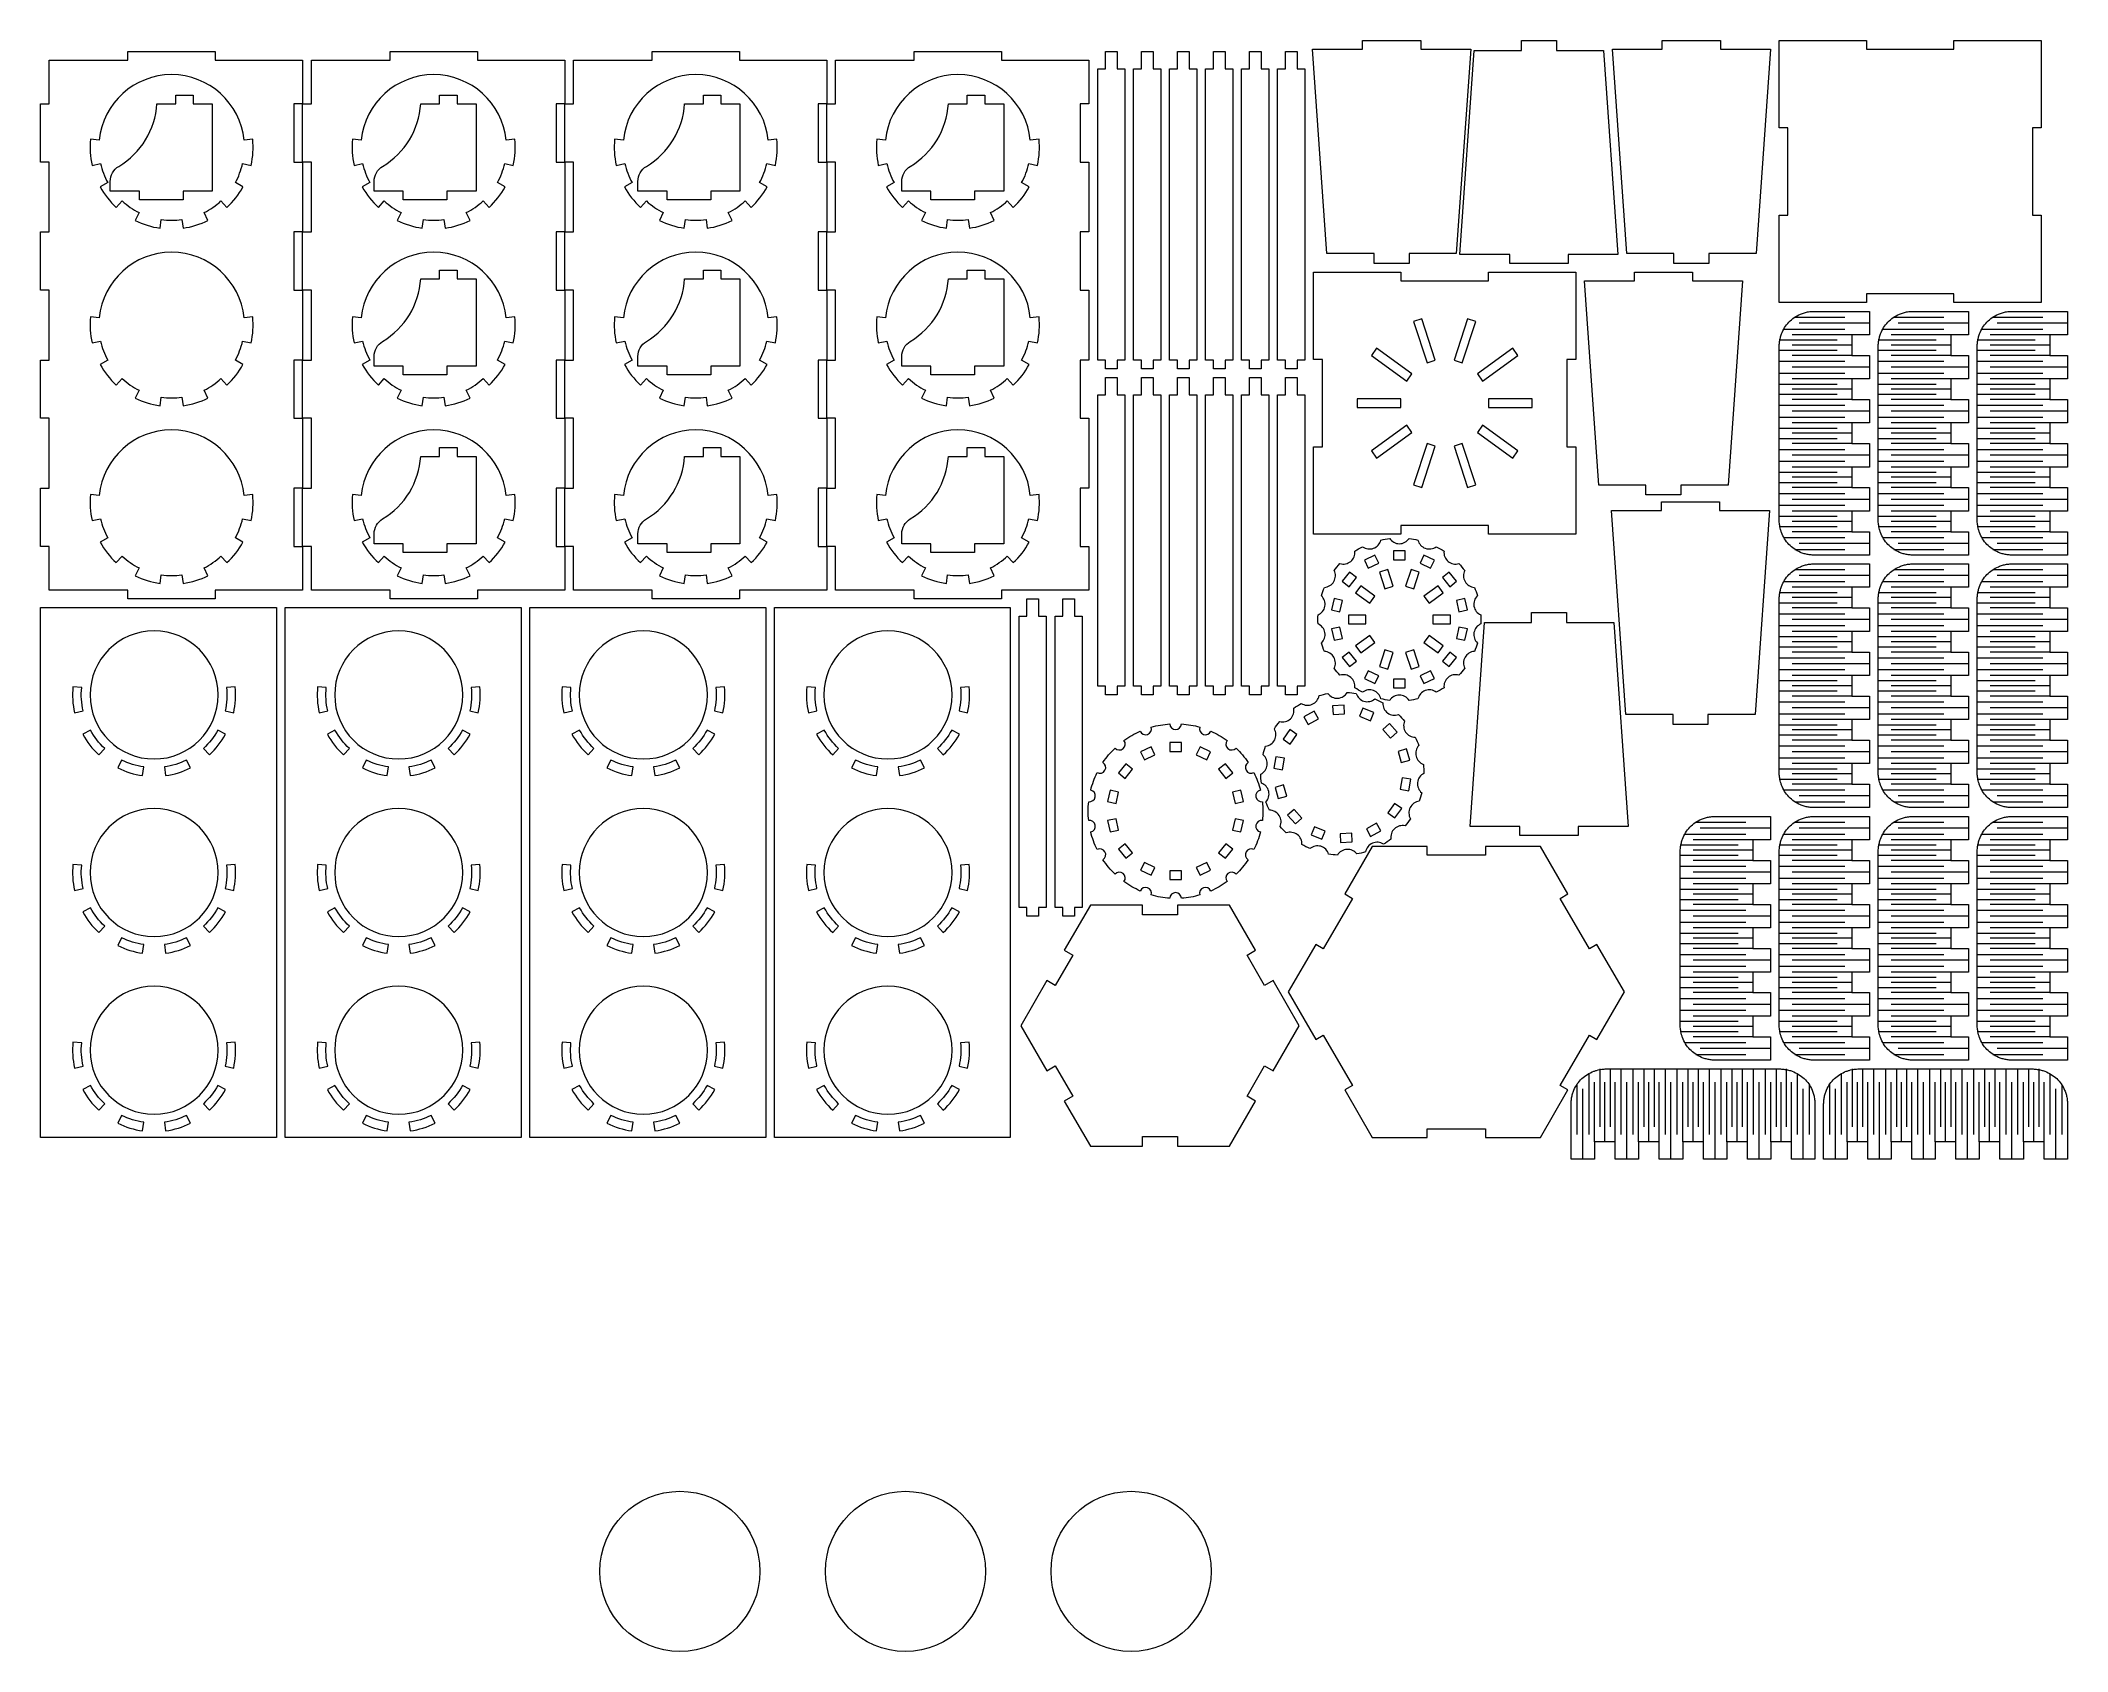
# Model space of a CAD drawing. Header units: millimetres. Extents: x -297 to 399, y -331 to 222.
import ezdxf

# ---------------------------------------------------------------- set-up
doc = ezdxf.new("R2010")
doc.units = ezdxf.units.MM
doc.header["$MEASUREMENT"] = 0
doc.layers.add('Layer 1', color=7, linetype='Continuous')

msp = doc.modelspace()

# ---------------------------------------------------------------- linework, layer by layer
at = {"layer": 'Layer 1', "color": 240, "lineweight": 20}
msp.add_ellipse((-77.4699, -303.3381), major_axis=(0, 27.5), ratio=1, dxfattribs=at)
at = {"layer": 'Layer 1', "color": 2, "lineweight": 20}
msp.add_ellipse((0, -303.3381), major_axis=(0, 27.5), ratio=1, dxfattribs=at)
at = {"layer": 'Layer 1', "color": 114, "lineweight": 20}
msp.add_ellipse((77.4699, -303.3381), major_axis=(0, 27.5), ratio=1, dxfattribs=at)
at = {"layer": 'Layer 1', "color": 250, "lineweight": 20}
for points, knots in [([(-297.0028, 200.6406), (-297.0028, 200.6406), (-297.0028, 180.6406), (-297.0028, 180.6406), (-297.0028, 180.6406), (-297.0028, 180.6406), (-294.0028, 180.6406), (-294.0028, 180.6406), (-294.0028, 180.6406), (-294.0028, 180.6406), (-294.0028, 156.6406), (-294.0028, 156.6406), (-294.0028, 156.6406), (-294.0028, 156.6406), (-297.0028, 156.6406), (-297.0028, 156.6406), (-297.0028, 156.6406), (-297.0028, 156.6406), (-297.0028, 136.6406), (-297.0028, 136.6406), (-297.0028, 136.6406), (-297.0028, 136.6406), (-294.0028, 136.6406), (-294.0028, 136.6406), (-294.0028, 136.6406), (-294.0028, 136.6406), (-294.0028, 112.6406), (-294.0028, 112.6406), (-294.0028, 112.6406), (-294.0028, 112.6406), (-297.0028, 112.6406), (-297.0028, 112.6406), (-297.0028, 112.6406), (-297.0028, 112.6406), (-297.0028, 92.6406), (-297.0028, 92.6406), (-297.0028, 92.6406), (-297.0028, 92.6406), (-294.0028, 92.6406), (-294.0028, 92.6406), (-294.0028, 92.6406), (-294.0028, 92.6406), (-294.0028, 68.6406), (-294.0028, 68.6406), (-294.0028, 68.6406), (-294.0028, 68.6406), (-297.0028, 68.6406), (-297.0028, 68.6406), (-297.0028, 68.6406), (-297.0028, 68.6406), (-297.0028, 48.6406), (-297.0028, 48.6406), (-297.0028, 48.6406), (-297.0028, 48.6406), (-294.0028, 48.6406), (-294.0028, 48.6406), (-294.0028, 48.6406), (-294.0028, 48.6406), (-294.0028, 33.6406), (-294.0028, 33.6406), (-294.0028, 33.6406), (-294.0028, 33.6406), (-267.0028, 33.6406), (-267.0028, 33.6406), (-267.0028, 33.6406), (-267.0028, 33.6406), (-267.0028, 30.6406), (-267.0028, 30.6406), (-267.0028, 30.6406), (-267.0028, 30.6406), (-237.0028, 30.6406), (-237.0028, 30.6406), (-237.0028, 30.6406), (-237.0028, 30.6406), (-237.0028, 33.6406), (-237.0028, 33.6406), (-237.0028, 33.6406), (-237.0028, 33.6406), (-207.0028, 33.6406), (-207.0028, 33.6406), (-207.0028, 33.6406), (-207.0028, 33.6406), (-207.0028, 48.6406), (-207.0028, 48.6406), (-207.0028, 48.6406), (-207.0028, 48.6406), (-210.0028, 48.6406), (-210.0028, 48.6406), (-210.0028, 48.6406), (-210.0028, 48.6406), (-210.0028, 68.6406), (-210.0028, 68.6406), (-210.0028, 68.6406), (-210.0028, 68.6406), (-207.0028, 68.6406), (-207.0028, 68.6406), (-207.0028, 68.6406), (-207.0028, 68.6406), (-207.0028, 92.6406), (-207.0028, 92.6406), (-207.0028, 92.6406), (-207.0028, 92.6406), (-210.0028, 92.6406), (-210.0028, 92.6406), (-210.0028, 92.6406), (-210.0028, 92.6406), (-210.0028, 112.6406), (-210.0028, 112.6406), (-210.0028, 112.6406), (-210.0028, 112.6406), (-207.0028, 112.6406), (-207.0028, 112.6406), (-207.0028, 112.6406), (-207.0028, 112.6406), (-207.0028, 136.6406), (-207.0028, 136.6406), (-207.0028, 136.6406), (-207.0028, 136.6406), (-210.0028, 136.6406), (-210.0028, 136.6406), (-210.0028, 136.6406), (-210.0028, 136.6406), (-210.0028, 156.6406), (-210.0028, 156.6406), (-210.0028, 156.6406), (-210.0028, 156.6406), (-207.0028, 156.6406), (-207.0028, 156.6406), (-207.0028, 156.6406), (-207.0028, 156.6406), (-207.0028, 180.6406), (-207.0028, 180.6406), (-207.0028, 180.6406), (-207.0028, 180.6406), (-210.0028, 180.6406), (-210.0028, 180.6406), (-210.0028, 180.6406), (-210.0028, 180.6406), (-210.0028, 200.6406), (-210.0028, 200.6406), (-210.0028, 200.6406), (-210.0028, 200.6406), (-207.0028, 200.6406), (-207.0028, 200.6406), (-207.0028, 200.6406), (-207.0028, 200.6406), (-207.0028, 215.6406), (-207.0028, 215.6406), (-207.0028, 215.6406), (-207.0028, 215.6406), (-237.0028, 215.6406), (-237.0028, 215.6406), (-237.0028, 215.6406), (-237.0028, 215.6406), (-237.0028, 218.6406), (-237.0028, 218.6406), (-237.0028, 218.6406), (-237.0028, 218.6406), (-267.0028, 218.6406), (-267.0028, 218.6406), (-267.0028, 218.6406), (-267.0028, 218.6406), (-267.0028, 215.6406), (-267.0028, 215.6406), (-267.0028, 215.6406), (-267.0028, 215.6406), (-294.0028, 215.6406), (-294.0028, 215.6406), (-294.0028, 215.6406), (-294.0028, 215.6406), (-294.0028, 200.6406), (-294.0028, 200.6406), (-294.0028, 200.6406), (-294.0028, 200.6406), (-297.0028, 200.6406), (-297.0028, 200.6406)], [0, 0, 0, 0, 0.02222222, 0.02222222, 0.02222222, 0.02222222, 0.04444444, 0.04444444, 0.04444444, 0.04444444, 0.06666667, 0.06666667, 0.06666667, 0.06666667, 0.08888889, 0.08888889, 0.08888889, 0.08888889, 0.11111111, 0.11111111, 0.11111111, 0.11111111, 0.13333333, 0.13333333, 0.13333333, 0.13333333, 0.15555556, 0.15555556, 0.15555556, 0.15555556, 0.17777778, 0.17777778, 0.17777778, 0.17777778, 0.2, 0.2, 0.2, 0.2, 0.22222222, 0.22222222, 0.22222222, 0.22222222, 0.24444444, 0.24444444, 0.24444444, 0.24444444, 0.26666667, 0.26666667, 0.26666667, 0.26666667, 0.28888889, 0.28888889, 0.28888889, 0.28888889, 0.31111111, 0.31111111, 0.31111111, 0.31111111, 0.33333333, 0.33333333, 0.33333333, 0.33333333, 0.35555556, 0.35555556, 0.35555556, 0.35555556, 0.37777778, 0.37777778, 0.37777778, 0.37777778, 0.4, 0.4, 0.4, 0.4, 0.42222222, 0.42222222, 0.42222222, 0.42222222, 0.44444444, 0.44444444, 0.44444444, 0.44444444, 0.46666667, 0.46666667, 0.46666667, 0.46666667, 0.48888889, 0.48888889, 0.48888889, 0.48888889, 0.51111111, 0.51111111, 0.51111111, 0.51111111, 0.53333333, 0.53333333, 0.53333333, 0.53333333, 0.55555556, 0.55555556, 0.55555556, 0.55555556, 0.57777778, 0.57777778, 0.57777778, 0.57777778, 0.6, 0.6, 0.6, 0.6, 0.62222222, 0.62222222, 0.62222222, 0.62222222, 0.64444444, 0.64444444, 0.64444444, 0.64444444, 0.66666667, 0.66666667, 0.66666667, 0.66666667, 0.68888889, 0.68888889, 0.68888889, 0.68888889, 0.71111111, 0.71111111, 0.71111111, 0.71111111, 0.73333333, 0.73333333, 0.73333333, 0.73333333, 0.75555556, 0.75555556, 0.75555556, 0.75555556, 0.77777778, 0.77777778, 0.77777778, 0.77777778, 0.8, 0.8, 0.8, 0.8, 0.82222222, 0.82222222, 0.82222222, 0.82222222, 0.84444444, 0.84444444, 0.84444444, 0.84444444, 0.86666667, 0.86666667, 0.86666667, 0.86666667, 0.88888889, 0.88888889, 0.88888889, 0.88888889, 0.91111111, 0.91111111, 0.91111111, 0.91111111, 0.93333333, 0.93333333, 0.93333333, 0.93333333, 0.95555556, 0.95555556, 0.95555556, 0.95555556, 1, 1, 1, 1]), ([(-207.0028, 200.6406), (-207.0028, 200.6406), (-207.0028, 180.6406), (-207.0028, 180.6406), (-207.0028, 180.6406), (-207.0028, 180.6406), (-204.0028, 180.6406), (-204.0028, 180.6406), (-204.0028, 180.6406), (-204.0028, 180.6406), (-204.0028, 156.6406), (-204.0028, 156.6406), (-204.0028, 156.6406), (-204.0028, 156.6406), (-207.0028, 156.6406), (-207.0028, 156.6406), (-207.0028, 156.6406), (-207.0028, 156.6406), (-207.0028, 136.6406), (-207.0028, 136.6406), (-207.0028, 136.6406), (-207.0028, 136.6406), (-204.0028, 136.6406), (-204.0028, 136.6406), (-204.0028, 136.6406), (-204.0028, 136.6406), (-204.0028, 112.6406), (-204.0028, 112.6406), (-204.0028, 112.6406), (-204.0028, 112.6406), (-207.0028, 112.6406), (-207.0028, 112.6406), (-207.0028, 112.6406), (-207.0028, 112.6406), (-207.0028, 92.6406), (-207.0028, 92.6406), (-207.0028, 92.6406), (-207.0028, 92.6406), (-204.0028, 92.6406), (-204.0028, 92.6406), (-204.0028, 92.6406), (-204.0028, 92.6406), (-204.0028, 68.6406), (-204.0028, 68.6406), (-204.0028, 68.6406), (-204.0028, 68.6406), (-207.0028, 68.6406), (-207.0028, 68.6406), (-207.0028, 68.6406), (-207.0028, 68.6406), (-207.0028, 48.6406), (-207.0028, 48.6406), (-207.0028, 48.6406), (-207.0028, 48.6406), (-204.0028, 48.6406), (-204.0028, 48.6406), (-204.0028, 48.6406), (-204.0028, 48.6406), (-204.0028, 33.6406), (-204.0028, 33.6406), (-204.0028, 33.6406), (-204.0028, 33.6406), (-177.0028, 33.6406), (-177.0028, 33.6406), (-177.0028, 33.6406), (-177.0028, 33.6406), (-177.0028, 30.6406), (-177.0028, 30.6406), (-177.0028, 30.6406), (-177.0028, 30.6406), (-147.0028, 30.6406), (-147.0028, 30.6406), (-147.0028, 30.6406), (-147.0028, 30.6406), (-147.0028, 33.6406), (-147.0028, 33.6406), (-147.0028, 33.6406), (-147.0028, 33.6406), (-117.0028, 33.6406), (-117.0028, 33.6406), (-117.0028, 33.6406), (-117.0028, 33.6406), (-117.0028, 48.6406), (-117.0028, 48.6406), (-117.0028, 48.6406), (-117.0028, 48.6406), (-120.0028, 48.6406), (-120.0028, 48.6406), (-120.0028, 48.6406), (-120.0028, 48.6406), (-120.0028, 68.6406), (-120.0028, 68.6406), (-120.0028, 68.6406), (-120.0028, 68.6406), (-117.0028, 68.6406), (-117.0028, 68.6406), (-117.0028, 68.6406), (-117.0028, 68.6406), (-117.0028, 92.6406), (-117.0028, 92.6406), (-117.0028, 92.6406), (-117.0028, 92.6406), (-120.0028, 92.6406), (-120.0028, 92.6406), (-120.0028, 92.6406), (-120.0028, 92.6406), (-120.0028, 112.6406), (-120.0028, 112.6406), (-120.0028, 112.6406), (-120.0028, 112.6406), (-117.0028, 112.6406), (-117.0028, 112.6406), (-117.0028, 112.6406), (-117.0028, 112.6406), (-117.0028, 136.6406), (-117.0028, 136.6406), (-117.0028, 136.6406), (-117.0028, 136.6406), (-120.0028, 136.6406), (-120.0028, 136.6406), (-120.0028, 136.6406), (-120.0028, 136.6406), (-120.0028, 156.6406), (-120.0028, 156.6406), (-120.0028, 156.6406), (-120.0028, 156.6406), (-117.0028, 156.6406), (-117.0028, 156.6406), (-117.0028, 156.6406), (-117.0028, 156.6406), (-117.0028, 180.6406), (-117.0028, 180.6406), (-117.0028, 180.6406), (-117.0028, 180.6406), (-120.0028, 180.6406), (-120.0028, 180.6406), (-120.0028, 180.6406), (-120.0028, 180.6406), (-120.0028, 200.6406), (-120.0028, 200.6406), (-120.0028, 200.6406), (-120.0028, 200.6406), (-117.0028, 200.6406), (-117.0028, 200.6406), (-117.0028, 200.6406), (-117.0028, 200.6406), (-117.0028, 215.6406), (-117.0028, 215.6406), (-117.0028, 215.6406), (-117.0028, 215.6406), (-147.0028, 215.6406), (-147.0028, 215.6406), (-147.0028, 215.6406), (-147.0028, 215.6406), (-147.0028, 218.6406), (-147.0028, 218.6406), (-147.0028, 218.6406), (-147.0028, 218.6406), (-177.0028, 218.6406), (-177.0028, 218.6406), (-177.0028, 218.6406), (-177.0028, 218.6406), (-177.0028, 215.6406), (-177.0028, 215.6406), (-177.0028, 215.6406), (-177.0028, 215.6406), (-204.0028, 215.6406), (-204.0028, 215.6406), (-204.0028, 215.6406), (-204.0028, 215.6406), (-204.0028, 200.6406), (-204.0028, 200.6406), (-204.0028, 200.6406), (-204.0028, 200.6406), (-207.0028, 200.6406), (-207.0028, 200.6406)], [0, 0, 0, 0, 0.02222222, 0.02222222, 0.02222222, 0.02222222, 0.04444444, 0.04444444, 0.04444444, 0.04444444, 0.06666667, 0.06666667, 0.06666667, 0.06666667, 0.08888889, 0.08888889, 0.08888889, 0.08888889, 0.11111111, 0.11111111, 0.11111111, 0.11111111, 0.13333333, 0.13333333, 0.13333333, 0.13333333, 0.15555556, 0.15555556, 0.15555556, 0.15555556, 0.17777778, 0.17777778, 0.17777778, 0.17777778, 0.2, 0.2, 0.2, 0.2, 0.22222222, 0.22222222, 0.22222222, 0.22222222, 0.24444444, 0.24444444, 0.24444444, 0.24444444, 0.26666667, 0.26666667, 0.26666667, 0.26666667, 0.28888889, 0.28888889, 0.28888889, 0.28888889, 0.31111111, 0.31111111, 0.31111111, 0.31111111, 0.33333333, 0.33333333, 0.33333333, 0.33333333, 0.35555556, 0.35555556, 0.35555556, 0.35555556, 0.37777778, 0.37777778, 0.37777778, 0.37777778, 0.4, 0.4, 0.4, 0.4, 0.42222222, 0.42222222, 0.42222222, 0.42222222, 0.44444444, 0.44444444, 0.44444444, 0.44444444, 0.46666667, 0.46666667, 0.46666667, 0.46666667, 0.48888889, 0.48888889, 0.48888889, 0.48888889, 0.51111111, 0.51111111, 0.51111111, 0.51111111, 0.53333333, 0.53333333, 0.53333333, 0.53333333, 0.55555556, 0.55555556, 0.55555556, 0.55555556, 0.57777778, 0.57777778, 0.57777778, 0.57777778, 0.6, 0.6, 0.6, 0.6, 0.62222222, 0.62222222, 0.62222222, 0.62222222, 0.64444444, 0.64444444, 0.64444444, 0.64444444, 0.66666667, 0.66666667, 0.66666667, 0.66666667, 0.68888889, 0.68888889, 0.68888889, 0.68888889, 0.71111111, 0.71111111, 0.71111111, 0.71111111, 0.73333333, 0.73333333, 0.73333333, 0.73333333, 0.75555556, 0.75555556, 0.75555556, 0.75555556, 0.77777778, 0.77777778, 0.77777778, 0.77777778, 0.8, 0.8, 0.8, 0.8, 0.82222222, 0.82222222, 0.82222222, 0.82222222, 0.84444444, 0.84444444, 0.84444444, 0.84444444, 0.86666667, 0.86666667, 0.86666667, 0.86666667, 0.88888889, 0.88888889, 0.88888889, 0.88888889, 0.91111111, 0.91111111, 0.91111111, 0.91111111, 0.93333333, 0.93333333, 0.93333333, 0.93333333, 0.95555556, 0.95555556, 0.95555556, 0.95555556, 1, 1, 1, 1]), ([(-117.0028, 200.6406), (-117.0028, 200.6406), (-117.0028, 180.6406), (-117.0028, 180.6406), (-117.0028, 180.6406), (-117.0028, 180.6406), (-114.0028, 180.6406), (-114.0028, 180.6406), (-114.0028, 180.6406), (-114.0028, 180.6406), (-114.0028, 156.6406), (-114.0028, 156.6406), (-114.0028, 156.6406), (-114.0028, 156.6406), (-117.0028, 156.6406), (-117.0028, 156.6406), (-117.0028, 156.6406), (-117.0028, 156.6406), (-117.0028, 136.6406), (-117.0028, 136.6406), (-117.0028, 136.6406), (-117.0028, 136.6406), (-114.0028, 136.6406), (-114.0028, 136.6406), (-114.0028, 136.6406), (-114.0028, 136.6406), (-114.0028, 112.6406), (-114.0028, 112.6406), (-114.0028, 112.6406), (-114.0028, 112.6406), (-117.0028, 112.6406), (-117.0028, 112.6406), (-117.0028, 112.6406), (-117.0028, 112.6406), (-117.0028, 92.6406), (-117.0028, 92.6406), (-117.0028, 92.6406), (-117.0028, 92.6406), (-114.0028, 92.6406), (-114.0028, 92.6406), (-114.0028, 92.6406), (-114.0028, 92.6406), (-114.0028, 68.6406), (-114.0028, 68.6406), (-114.0028, 68.6406), (-114.0028, 68.6406), (-117.0028, 68.6406), (-117.0028, 68.6406), (-117.0028, 68.6406), (-117.0028, 68.6406), (-117.0028, 48.6406), (-117.0028, 48.6406), (-117.0028, 48.6406), (-117.0028, 48.6406), (-114.0028, 48.6406), (-114.0028, 48.6406), (-114.0028, 48.6406), (-114.0028, 48.6406), (-114.0028, 33.6406), (-114.0028, 33.6406), (-114.0028, 33.6406), (-114.0028, 33.6406), (-87.0028, 33.6406), (-87.0028, 33.6406), (-87.0028, 33.6406), (-87.0028, 33.6406), (-87.0028, 30.6406), (-87.0028, 30.6406), (-87.0028, 30.6406), (-87.0028, 30.6406), (-57.0028, 30.6406), (-57.0028, 30.6406), (-57.0028, 30.6406), (-57.0028, 30.6406), (-57.0028, 33.6406), (-57.0028, 33.6406), (-57.0028, 33.6406), (-57.0028, 33.6406), (-27.0028, 33.6406), (-27.0028, 33.6406), (-27.0028, 33.6406), (-27.0028, 33.6406), (-27.0028, 48.6406), (-27.0028, 48.6406), (-27.0028, 48.6406), (-27.0028, 48.6406), (-30.0028, 48.6406), (-30.0028, 48.6406), (-30.0028, 48.6406), (-30.0028, 48.6406), (-30.0028, 68.6406), (-30.0028, 68.6406), (-30.0028, 68.6406), (-30.0028, 68.6406), (-27.0028, 68.6406), (-27.0028, 68.6406), (-27.0028, 68.6406), (-27.0028, 68.6406), (-27.0028, 92.6406), (-27.0028, 92.6406), (-27.0028, 92.6406), (-27.0028, 92.6406), (-30.0028, 92.6406), (-30.0028, 92.6406), (-30.0028, 92.6406), (-30.0028, 92.6406), (-30.0028, 112.6406), (-30.0028, 112.6406), (-30.0028, 112.6406), (-30.0028, 112.6406), (-27.0028, 112.6406), (-27.0028, 112.6406), (-27.0028, 112.6406), (-27.0028, 112.6406), (-27.0028, 136.6406), (-27.0028, 136.6406), (-27.0028, 136.6406), (-27.0028, 136.6406), (-30.0028, 136.6406), (-30.0028, 136.6406), (-30.0028, 136.6406), (-30.0028, 136.6406), (-30.0028, 156.6406), (-30.0028, 156.6406), (-30.0028, 156.6406), (-30.0028, 156.6406), (-27.0028, 156.6406), (-27.0028, 156.6406), (-27.0028, 156.6406), (-27.0028, 156.6406), (-27.0028, 180.6406), (-27.0028, 180.6406), (-27.0028, 180.6406), (-27.0028, 180.6406), (-30.0028, 180.6406), (-30.0028, 180.6406), (-30.0028, 180.6406), (-30.0028, 180.6406), (-30.0028, 200.6406), (-30.0028, 200.6406), (-30.0028, 200.6406), (-30.0028, 200.6406), (-27.0028, 200.6406), (-27.0028, 200.6406), (-27.0028, 200.6406), (-27.0028, 200.6406), (-27.0028, 215.6406), (-27.0028, 215.6406), (-27.0028, 215.6406), (-27.0028, 215.6406), (-57.0028, 215.6406), (-57.0028, 215.6406), (-57.0028, 215.6406), (-57.0028, 215.6406), (-57.0028, 218.6406), (-57.0028, 218.6406), (-57.0028, 218.6406), (-57.0028, 218.6406), (-87.0028, 218.6406), (-87.0028, 218.6406), (-87.0028, 218.6406), (-87.0028, 218.6406), (-87.0028, 215.6406), (-87.0028, 215.6406), (-87.0028, 215.6406), (-87.0028, 215.6406), (-114.0028, 215.6406), (-114.0028, 215.6406), (-114.0028, 215.6406), (-114.0028, 215.6406), (-114.0028, 200.6406), (-114.0028, 200.6406), (-114.0028, 200.6406), (-114.0028, 200.6406), (-117.0028, 200.6406), (-117.0028, 200.6406)], [0, 0, 0, 0, 0.02222222, 0.02222222, 0.02222222, 0.02222222, 0.04444444, 0.04444444, 0.04444444, 0.04444444, 0.06666667, 0.06666667, 0.06666667, 0.06666667, 0.08888889, 0.08888889, 0.08888889, 0.08888889, 0.11111111, 0.11111111, 0.11111111, 0.11111111, 0.13333333, 0.13333333, 0.13333333, 0.13333333, 0.15555556, 0.15555556, 0.15555556, 0.15555556, 0.17777778, 0.17777778, 0.17777778, 0.17777778, 0.2, 0.2, 0.2, 0.2, 0.22222222, 0.22222222, 0.22222222, 0.22222222, 0.24444444, 0.24444444, 0.24444444, 0.24444444, 0.26666667, 0.26666667, 0.26666667, 0.26666667, 0.28888889, 0.28888889, 0.28888889, 0.28888889, 0.31111111, 0.31111111, 0.31111111, 0.31111111, 0.33333333, 0.33333333, 0.33333333, 0.33333333, 0.35555556, 0.35555556, 0.35555556, 0.35555556, 0.37777778, 0.37777778, 0.37777778, 0.37777778, 0.4, 0.4, 0.4, 0.4, 0.42222222, 0.42222222, 0.42222222, 0.42222222, 0.44444444, 0.44444444, 0.44444444, 0.44444444, 0.46666667, 0.46666667, 0.46666667, 0.46666667, 0.48888889, 0.48888889, 0.48888889, 0.48888889, 0.51111111, 0.51111111, 0.51111111, 0.51111111, 0.53333333, 0.53333333, 0.53333333, 0.53333333, 0.55555556, 0.55555556, 0.55555556, 0.55555556, 0.57777778, 0.57777778, 0.57777778, 0.57777778, 0.6, 0.6, 0.6, 0.6, 0.62222222, 0.62222222, 0.62222222, 0.62222222, 0.64444444, 0.64444444, 0.64444444, 0.64444444, 0.66666667, 0.66666667, 0.66666667, 0.66666667, 0.68888889, 0.68888889, 0.68888889, 0.68888889, 0.71111111, 0.71111111, 0.71111111, 0.71111111, 0.73333333, 0.73333333, 0.73333333, 0.73333333, 0.75555556, 0.75555556, 0.75555556, 0.75555556, 0.77777778, 0.77777778, 0.77777778, 0.77777778, 0.8, 0.8, 0.8, 0.8, 0.82222222, 0.82222222, 0.82222222, 0.82222222, 0.84444444, 0.84444444, 0.84444444, 0.84444444, 0.86666667, 0.86666667, 0.86666667, 0.86666667, 0.88888889, 0.88888889, 0.88888889, 0.88888889, 0.91111111, 0.91111111, 0.91111111, 0.91111111, 0.93333333, 0.93333333, 0.93333333, 0.93333333, 0.95555556, 0.95555556, 0.95555556, 0.95555556, 1, 1, 1, 1]), ([(-27.0028, 200.6406), (-27.0028, 200.6406), (-27.0028, 180.6406), (-27.0028, 180.6406), (-27.0028, 180.6406), (-27.0028, 180.6406), (-24.0028, 180.6406), (-24.0028, 180.6406), (-24.0028, 180.6406), (-24.0028, 180.6406), (-24.0028, 156.6406), (-24.0028, 156.6406), (-24.0028, 156.6406), (-24.0028, 156.6406), (-27.0028, 156.6406), (-27.0028, 156.6406), (-27.0028, 156.6406), (-27.0028, 156.6406), (-27.0028, 136.6406), (-27.0028, 136.6406), (-27.0028, 136.6406), (-27.0028, 136.6406), (-24.0028, 136.6406), (-24.0028, 136.6406), (-24.0028, 136.6406), (-24.0028, 136.6406), (-24.0028, 112.6406), (-24.0028, 112.6406), (-24.0028, 112.6406), (-24.0028, 112.6406), (-27.0028, 112.6406), (-27.0028, 112.6406), (-27.0028, 112.6406), (-27.0028, 112.6406), (-27.0028, 92.6406), (-27.0028, 92.6406), (-27.0028, 92.6406), (-27.0028, 92.6406), (-24.0028, 92.6406), (-24.0028, 92.6406), (-24.0028, 92.6406), (-24.0028, 92.6406), (-24.0028, 68.6406), (-24.0028, 68.6406), (-24.0028, 68.6406), (-24.0028, 68.6406), (-27.0028, 68.6406), (-27.0028, 68.6406), (-27.0028, 68.6406), (-27.0028, 68.6406), (-27.0028, 48.6406), (-27.0028, 48.6406), (-27.0028, 48.6406), (-27.0028, 48.6406), (-24.0028, 48.6406), (-24.0028, 48.6406), (-24.0028, 48.6406), (-24.0028, 48.6406), (-24.0028, 33.6406), (-24.0028, 33.6406), (-24.0028, 33.6406), (-24.0028, 33.6406), (2.9972, 33.6406), (2.9972, 33.6406), (2.9972, 33.6406), (2.9972, 33.6406), (2.9972, 30.6406), (2.9972, 30.6406), (2.9972, 30.6406), (2.9972, 30.6406), (32.9972, 30.6406), (32.9972, 30.6406), (32.9972, 30.6406), (32.9972, 30.6406), (32.9972, 33.6406), (32.9972, 33.6406), (32.9972, 33.6406), (32.9972, 33.6406), (62.9972, 33.6406), (62.9972, 33.6406), (62.9972, 33.6406), (62.9972, 33.6406), (62.9972, 48.6406), (62.9972, 48.6406), (62.9972, 48.6406), (62.9972, 48.6406), (59.9972, 48.6406), (59.9972, 48.6406), (59.9972, 48.6406), (59.9972, 48.6406), (59.9972, 68.6406), (59.9972, 68.6406), (59.9972, 68.6406), (59.9972, 68.6406), (62.9972, 68.6406), (62.9972, 68.6406), (62.9972, 68.6406), (62.9972, 68.6406), (62.9972, 92.6406), (62.9972, 92.6406), (62.9972, 92.6406), (62.9972, 92.6406), (59.9972, 92.6406), (59.9972, 92.6406), (59.9972, 92.6406), (59.9972, 92.6406), (59.9972, 112.6406), (59.9972, 112.6406), (59.9972, 112.6406), (59.9972, 112.6406), (62.9972, 112.6406), (62.9972, 112.6406), (62.9972, 112.6406), (62.9972, 112.6406), (62.9972, 136.6406), (62.9972, 136.6406), (62.9972, 136.6406), (62.9972, 136.6406), (59.9972, 136.6406), (59.9972, 136.6406), (59.9972, 136.6406), (59.9972, 136.6406), (59.9972, 156.6406), (59.9972, 156.6406), (59.9972, 156.6406), (59.9972, 156.6406), (62.9972, 156.6406), (62.9972, 156.6406), (62.9972, 156.6406), (62.9972, 156.6406), (62.9972, 180.6406), (62.9972, 180.6406), (62.9972, 180.6406), (62.9972, 180.6406), (59.9972, 180.6406), (59.9972, 180.6406), (59.9972, 180.6406), (59.9972, 180.6406), (59.9972, 200.6406), (59.9972, 200.6406), (59.9972, 200.6406), (59.9972, 200.6406), (62.9972, 200.6406), (62.9972, 200.6406), (62.9972, 200.6406), (62.9972, 200.6406), (62.9972, 215.6406), (62.9972, 215.6406), (62.9972, 215.6406), (62.9972, 215.6406), (32.9972, 215.6406), (32.9972, 215.6406), (32.9972, 215.6406), (32.9972, 215.6406), (32.9972, 218.6406), (32.9972, 218.6406), (32.9972, 218.6406), (32.9972, 218.6406), (2.9972, 218.6406), (2.9972, 218.6406), (2.9972, 218.6406), (2.9972, 218.6406), (2.9972, 215.6406), (2.9972, 215.6406), (2.9972, 215.6406), (2.9972, 215.6406), (-24.0028, 215.6406), (-24.0028, 215.6406), (-24.0028, 215.6406), (-24.0028, 215.6406), (-24.0028, 200.6406), (-24.0028, 200.6406), (-24.0028, 200.6406), (-24.0028, 200.6406), (-27.0028, 200.6406), (-27.0028, 200.6406)], [0, 0, 0, 0, 0.02222222, 0.02222222, 0.02222222, 0.02222222, 0.04444444, 0.04444444, 0.04444444, 0.04444444, 0.06666667, 0.06666667, 0.06666667, 0.06666667, 0.08888889, 0.08888889, 0.08888889, 0.08888889, 0.11111111, 0.11111111, 0.11111111, 0.11111111, 0.13333333, 0.13333333, 0.13333333, 0.13333333, 0.15555556, 0.15555556, 0.15555556, 0.15555556, 0.17777778, 0.17777778, 0.17777778, 0.17777778, 0.2, 0.2, 0.2, 0.2, 0.22222222, 0.22222222, 0.22222222, 0.22222222, 0.24444444, 0.24444444, 0.24444444, 0.24444444, 0.26666667, 0.26666667, 0.26666667, 0.26666667, 0.28888889, 0.28888889, 0.28888889, 0.28888889, 0.31111111, 0.31111111, 0.31111111, 0.31111111, 0.33333333, 0.33333333, 0.33333333, 0.33333333, 0.35555556, 0.35555556, 0.35555556, 0.35555556, 0.37777778, 0.37777778, 0.37777778, 0.37777778, 0.4, 0.4, 0.4, 0.4, 0.42222222, 0.42222222, 0.42222222, 0.42222222, 0.44444444, 0.44444444, 0.44444444, 0.44444444, 0.46666667, 0.46666667, 0.46666667, 0.46666667, 0.48888889, 0.48888889, 0.48888889, 0.48888889, 0.51111111, 0.51111111, 0.51111111, 0.51111111, 0.53333333, 0.53333333, 0.53333333, 0.53333333, 0.55555556, 0.55555556, 0.55555556, 0.55555556, 0.57777778, 0.57777778, 0.57777778, 0.57777778, 0.6, 0.6, 0.6, 0.6, 0.62222222, 0.62222222, 0.62222222, 0.62222222, 0.64444444, 0.64444444, 0.64444444, 0.64444444, 0.66666667, 0.66666667, 0.66666667, 0.66666667, 0.68888889, 0.68888889, 0.68888889, 0.68888889, 0.71111111, 0.71111111, 0.71111111, 0.71111111, 0.73333333, 0.73333333, 0.73333333, 0.73333333, 0.75555556, 0.75555556, 0.75555556, 0.75555556, 0.77777778, 0.77777778, 0.77777778, 0.77777778, 0.8, 0.8, 0.8, 0.8, 0.82222222, 0.82222222, 0.82222222, 0.82222222, 0.84444444, 0.84444444, 0.84444444, 0.84444444, 0.86666667, 0.86666667, 0.86666667, 0.86666667, 0.88888889, 0.88888889, 0.88888889, 0.88888889, 0.91111111, 0.91111111, 0.91111111, 0.91111111, 0.93333333, 0.93333333, 0.93333333, 0.93333333, 0.95555556, 0.95555556, 0.95555556, 0.95555556, 1, 1, 1, 1]), ([(75.3552, 112.6406), (75.3552, 112.6406), (75.3552, 212.6406), (75.3552, 212.6406), (75.3552, 212.6406), (75.3552, 212.6406), (72.6762, 212.6406), (72.6762, 212.6406), (72.6762, 212.6406), (72.6762, 212.6406), (72.6762, 218.6406), (72.6762, 218.6406), (72.6762, 218.6406), (72.6762, 218.6406), (68.6762, 218.6406), (68.6762, 218.6406), (68.6762, 218.6406), (68.6762, 218.6406), (68.6762, 212.6406), (68.6762, 212.6406), (68.6762, 212.6406), (68.6762, 212.6406), (65.9972, 212.6406), (65.9972, 212.6406), (65.9972, 212.6406), (65.9972, 212.6406), (65.9972, 112.6406), (65.9972, 112.6406), (65.9972, 112.6406), (65.9972, 112.6406), (68.6762, 112.6406), (68.6762, 112.6406), (68.6762, 112.6406), (68.6762, 112.6406), (68.6762, 109.6406), (68.6762, 109.6406), (68.6762, 109.6406), (68.6762, 109.6406), (72.6762, 109.6406), (72.6762, 109.6406), (72.6762, 109.6406), (72.6762, 109.6406), (72.6762, 112.6406), (72.6762, 112.6406), (72.6762, 112.6406), (72.6762, 112.6406), (75.3552, 112.6406), (75.3552, 112.6406)], [0, 0, 0, 0, 0.07692308, 0.07692308, 0.07692308, 0.07692308, 0.15384615, 0.15384615, 0.15384615, 0.15384615, 0.23076923, 0.23076923, 0.23076923, 0.23076923, 0.30769231, 0.30769231, 0.30769231, 0.30769231, 0.38461538, 0.38461538, 0.38461538, 0.38461538, 0.46153846, 0.46153846, 0.46153846, 0.46153846, 0.53846154, 0.53846154, 0.53846154, 0.53846154, 0.61538462, 0.61538462, 0.61538462, 0.61538462, 0.69230769, 0.69230769, 0.69230769, 0.69230769, 0.76923077, 0.76923077, 0.76923077, 0.76923077, 0.84615385, 0.84615385, 0.84615385, 0.84615385, 1, 1, 1, 1]), ([(87.7132, 112.6406), (87.7132, 112.6406), (87.7132, 212.6406), (87.7132, 212.6406), (87.7132, 212.6406), (87.7132, 212.6406), (85.0342, 212.6406), (85.0342, 212.6406), (85.0342, 212.6406), (85.0342, 212.6406), (85.0342, 218.6406), (85.0342, 218.6406), (85.0342, 218.6406), (85.0342, 218.6406), (81.0342, 218.6406), (81.0342, 218.6406), (81.0342, 218.6406), (81.0342, 218.6406), (81.0342, 212.6406), (81.0342, 212.6406), (81.0342, 212.6406), (81.0342, 212.6406), (78.3552, 212.6406), (78.3552, 212.6406), (78.3552, 212.6406), (78.3552, 212.6406), (78.3552, 112.6406), (78.3552, 112.6406), (78.3552, 112.6406), (78.3552, 112.6406), (81.0342, 112.6406), (81.0342, 112.6406), (81.0342, 112.6406), (81.0342, 112.6406), (81.0342, 109.6406), (81.0342, 109.6406), (81.0342, 109.6406), (81.0342, 109.6406), (85.0342, 109.6406), (85.0342, 109.6406), (85.0342, 109.6406), (85.0342, 109.6406), (85.0342, 112.6406), (85.0342, 112.6406), (85.0342, 112.6406), (85.0342, 112.6406), (87.7132, 112.6406), (87.7132, 112.6406)], [0, 0, 0, 0, 0.07692308, 0.07692308, 0.07692308, 0.07692308, 0.15384615, 0.15384615, 0.15384615, 0.15384615, 0.23076923, 0.23076923, 0.23076923, 0.23076923, 0.30769231, 0.30769231, 0.30769231, 0.30769231, 0.38461538, 0.38461538, 0.38461538, 0.38461538, 0.46153846, 0.46153846, 0.46153846, 0.46153846, 0.53846154, 0.53846154, 0.53846154, 0.53846154, 0.61538462, 0.61538462, 0.61538462, 0.61538462, 0.69230769, 0.69230769, 0.69230769, 0.69230769, 0.76923077, 0.76923077, 0.76923077, 0.76923077, 0.84615385, 0.84615385, 0.84615385, 0.84615385, 1, 1, 1, 1]), ([(100.0712, 112.6406), (100.0712, 112.6406), (100.0712, 212.6406), (100.0712, 212.6406), (100.0712, 212.6406), (100.0712, 212.6406), (97.3922, 212.6406), (97.3922, 212.6406), (97.3922, 212.6406), (97.3922, 212.6406), (97.3922, 218.6406), (97.3922, 218.6406), (97.3922, 218.6406), (97.3922, 218.6406), (93.3922, 218.6406), (93.3922, 218.6406), (93.3922, 218.6406), (93.3922, 218.6406), (93.3922, 212.6406), (93.3922, 212.6406), (93.3922, 212.6406), (93.3922, 212.6406), (90.7132, 212.6406), (90.7132, 212.6406), (90.7132, 212.6406), (90.7132, 212.6406), (90.7132, 112.6406), (90.7132, 112.6406), (90.7132, 112.6406), (90.7132, 112.6406), (93.3922, 112.6406), (93.3922, 112.6406), (93.3922, 112.6406), (93.3922, 112.6406), (93.3922, 109.6406), (93.3922, 109.6406), (93.3922, 109.6406), (93.3922, 109.6406), (97.3922, 109.6406), (97.3922, 109.6406), (97.3922, 109.6406), (97.3922, 109.6406), (97.3922, 112.6406), (97.3922, 112.6406), (97.3922, 112.6406), (97.3922, 112.6406), (100.0712, 112.6406), (100.0712, 112.6406)], [0, 0, 0, 0, 0.07692308, 0.07692308, 0.07692308, 0.07692308, 0.15384615, 0.15384615, 0.15384615, 0.15384615, 0.23076923, 0.23076923, 0.23076923, 0.23076923, 0.30769231, 0.30769231, 0.30769231, 0.30769231, 0.38461538, 0.38461538, 0.38461538, 0.38461538, 0.46153846, 0.46153846, 0.46153846, 0.46153846, 0.53846154, 0.53846154, 0.53846154, 0.53846154, 0.61538462, 0.61538462, 0.61538462, 0.61538462, 0.69230769, 0.69230769, 0.69230769, 0.69230769, 0.76923077, 0.76923077, 0.76923077, 0.76923077, 0.84615385, 0.84615385, 0.84615385, 0.84615385, 1, 1, 1, 1]), ([(112.4292, 112.6406), (112.4292, 112.6406), (112.4292, 212.6406), (112.4292, 212.6406), (112.4292, 212.6406), (112.4292, 212.6406), (109.7502, 212.6406), (109.7502, 212.6406), (109.7502, 212.6406), (109.7502, 212.6406), (109.7502, 218.6406), (109.7502, 218.6406), (109.7502, 218.6406), (109.7502, 218.6406), (105.7502, 218.6406), (105.7502, 218.6406), (105.7502, 218.6406), (105.7502, 218.6406), (105.7502, 212.6406), (105.7502, 212.6406), (105.7502, 212.6406), (105.7502, 212.6406), (103.0712, 212.6406), (103.0712, 212.6406), (103.0712, 212.6406), (103.0712, 212.6406), (103.0712, 112.6406), (103.0712, 112.6406), (103.0712, 112.6406), (103.0712, 112.6406), (105.7502, 112.6406), (105.7502, 112.6406), (105.7502, 112.6406), (105.7502, 112.6406), (105.7502, 109.6406), (105.7502, 109.6406), (105.7502, 109.6406), (105.7502, 109.6406), (109.7502, 109.6406), (109.7502, 109.6406), (109.7502, 109.6406), (109.7502, 109.6406), (109.7502, 112.6406), (109.7502, 112.6406), (109.7502, 112.6406), (109.7502, 112.6406), (112.4292, 112.6406), (112.4292, 112.6406)], [0, 0, 0, 0, 0.07692308, 0.07692308, 0.07692308, 0.07692308, 0.15384615, 0.15384615, 0.15384615, 0.15384615, 0.23076923, 0.23076923, 0.23076923, 0.23076923, 0.30769231, 0.30769231, 0.30769231, 0.30769231, 0.38461538, 0.38461538, 0.38461538, 0.38461538, 0.46153846, 0.46153846, 0.46153846, 0.46153846, 0.53846154, 0.53846154, 0.53846154, 0.53846154, 0.61538462, 0.61538462, 0.61538462, 0.61538462, 0.69230769, 0.69230769, 0.69230769, 0.69230769, 0.76923077, 0.76923077, 0.76923077, 0.76923077, 0.84615385, 0.84615385, 0.84615385, 0.84615385, 1, 1, 1, 1]), ([(124.7872, 112.6406), (124.7872, 112.6406), (124.7872, 212.6406), (124.7872, 212.6406), (124.7872, 212.6406), (124.7872, 212.6406), (122.1082, 212.6406), (122.1082, 212.6406), (122.1082, 212.6406), (122.1082, 212.6406), (122.1082, 218.6406), (122.1082, 218.6406), (122.1082, 218.6406), (122.1082, 218.6406), (118.1082, 218.6406), (118.1082, 218.6406), (118.1082, 218.6406), (118.1082, 218.6406), (118.1082, 212.6406), (118.1082, 212.6406), (118.1082, 212.6406), (118.1082, 212.6406), (115.4292, 212.6406), (115.4292, 212.6406), (115.4292, 212.6406), (115.4292, 212.6406), (115.4292, 112.6406), (115.4292, 112.6406), (115.4292, 112.6406), (115.4292, 112.6406), (118.1082, 112.6406), (118.1082, 112.6406), (118.1082, 112.6406), (118.1082, 112.6406), (118.1082, 109.6406), (118.1082, 109.6406), (118.1082, 109.6406), (118.1082, 109.6406), (122.1082, 109.6406), (122.1082, 109.6406), (122.1082, 109.6406), (122.1082, 109.6406), (122.1082, 112.6406), (122.1082, 112.6406), (122.1082, 112.6406), (122.1082, 112.6406), (124.7872, 112.6406), (124.7872, 112.6406)], [0, 0, 0, 0, 0.07692308, 0.07692308, 0.07692308, 0.07692308, 0.15384615, 0.15384615, 0.15384615, 0.15384615, 0.23076923, 0.23076923, 0.23076923, 0.23076923, 0.30769231, 0.30769231, 0.30769231, 0.30769231, 0.38461538, 0.38461538, 0.38461538, 0.38461538, 0.46153846, 0.46153846, 0.46153846, 0.46153846, 0.53846154, 0.53846154, 0.53846154, 0.53846154, 0.61538462, 0.61538462, 0.61538462, 0.61538462, 0.69230769, 0.69230769, 0.69230769, 0.69230769, 0.76923077, 0.76923077, 0.76923077, 0.76923077, 0.84615385, 0.84615385, 0.84615385, 0.84615385, 1, 1, 1, 1]), ([(137.1452, 112.6406), (137.1452, 112.6406), (137.1452, 212.6406), (137.1452, 212.6406), (137.1452, 212.6406), (137.1452, 212.6406), (134.4662, 212.6406), (134.4662, 212.6406), (134.4662, 212.6406), (134.4662, 212.6406), (134.4662, 218.6406), (134.4662, 218.6406), (134.4662, 218.6406), (134.4662, 218.6406), (130.4662, 218.6406), (130.4662, 218.6406), (130.4662, 218.6406), (130.4662, 218.6406), (130.4662, 212.6406), (130.4662, 212.6406), (130.4662, 212.6406), (130.4662, 212.6406), (127.7872, 212.6406), (127.7872, 212.6406), (127.7872, 212.6406), (127.7872, 212.6406), (127.7872, 112.6406), (127.7872, 112.6406), (127.7872, 112.6406), (127.7872, 112.6406), (130.4662, 112.6406), (130.4662, 112.6406), (130.4662, 112.6406), (130.4662, 112.6406), (130.4662, 109.6406), (130.4662, 109.6406), (130.4662, 109.6406), (130.4662, 109.6406), (134.4662, 109.6406), (134.4662, 109.6406), (134.4662, 109.6406), (134.4662, 109.6406), (134.4662, 112.6406), (134.4662, 112.6406), (134.4662, 112.6406), (134.4662, 112.6406), (137.1452, 112.6406), (137.1452, 112.6406)], [0, 0, 0, 0, 0.07692308, 0.07692308, 0.07692308, 0.07692308, 0.15384615, 0.15384615, 0.15384615, 0.15384615, 0.23076923, 0.23076923, 0.23076923, 0.23076923, 0.30769231, 0.30769231, 0.30769231, 0.30769231, 0.38461538, 0.38461538, 0.38461538, 0.38461538, 0.46153846, 0.46153846, 0.46153846, 0.46153846, 0.53846154, 0.53846154, 0.53846154, 0.53846154, 0.61538462, 0.61538462, 0.61538462, 0.61538462, 0.69230769, 0.69230769, 0.69230769, 0.69230769, 0.76923077, 0.76923077, 0.76923077, 0.76923077, 0.84615385, 0.84615385, 0.84615385, 0.84615385, 1, 1, 1, 1]), ([(189.1435, 149.2338), (189.1435, 149.2338), (194.0777, 219.3594), (194.0777, 219.3594), (194.0777, 219.3594), (194.0777, 219.3594), (176.9422, 219.3594), (176.9422, 219.3594), (176.9422, 219.3594), (176.9422, 219.3594), (176.9422, 222.3594), (176.9422, 222.3594), (176.9422, 222.3594), (176.9422, 222.3594), (156.9422, 222.3594), (156.9422, 222.3594), (156.9422, 222.3594), (156.9422, 222.3594), (156.9422, 219.3594), (156.9422, 219.3594), (156.9422, 219.3594), (156.9422, 219.3594), (139.8067, 219.3594), (139.8067, 219.3594), (139.8067, 219.3594), (139.8067, 219.3594), (144.7409, 149.2338), (144.7409, 149.2338), (144.7409, 149.2338), (144.7409, 149.2338), (160.9422, 149.2338), (160.9422, 149.2338), (160.9422, 149.2338), (160.9422, 149.2338), (160.9422, 145.8338), (160.9422, 145.8338), (160.9422, 145.8338), (160.9422, 145.8338), (172.9422, 145.8338), (172.9422, 145.8338), (172.9422, 145.8338), (172.9422, 145.8338), (172.9422, 149.2338), (172.9422, 149.2338), (172.9422, 149.2338), (172.9422, 149.2338), (189.1435, 149.2338), (189.1435, 149.2338)], [0, 0, 0, 0, 0.07692308, 0.07692308, 0.07692308, 0.07692308, 0.15384615, 0.15384615, 0.15384615, 0.15384615, 0.23076923, 0.23076923, 0.23076923, 0.23076923, 0.30769231, 0.30769231, 0.30769231, 0.30769231, 0.38461538, 0.38461538, 0.38461538, 0.38461538, 0.46153846, 0.46153846, 0.46153846, 0.46153846, 0.53846154, 0.53846154, 0.53846154, 0.53846154, 0.61538462, 0.61538462, 0.61538462, 0.61538462, 0.69230769, 0.69230769, 0.69230769, 0.69230769, 0.76923077, 0.76923077, 0.76923077, 0.76923077, 0.84615385, 0.84615385, 0.84615385, 0.84615385, 1, 1, 1, 1]), ([(195.3292, 218.9594), (195.3292, 218.9594), (190.395, 148.8338), (190.395, 148.8338), (190.395, 148.8338), (190.395, 148.8338), (207.5305, 148.8338), (207.5305, 148.8338), (207.5305, 148.8338), (207.5305, 148.8338), (207.5305, 145.8338), (207.5305, 145.8338), (207.5305, 145.8338), (207.5305, 145.8338), (227.5305, 145.8338), (227.5305, 145.8338), (227.5305, 145.8338), (227.5305, 145.8338), (227.5305, 148.8338), (227.5305, 148.8338), (227.5305, 148.8338), (227.5305, 148.8338), (244.666, 148.8338), (244.666, 148.8338), (244.666, 148.8338), (244.666, 148.8338), (239.7318, 218.9594), (239.7318, 218.9594), (239.7318, 218.9594), (239.7318, 218.9594), (223.5305, 218.9594), (223.5305, 218.9594), (223.5305, 218.9594), (223.5305, 218.9594), (223.5305, 222.3594), (223.5305, 222.3594), (223.5305, 222.3594), (223.5305, 222.3594), (211.5305, 222.3594), (211.5305, 222.3594), (211.5305, 222.3594), (211.5305, 222.3594), (211.5305, 218.9594), (211.5305, 218.9594), (211.5305, 218.9594), (211.5305, 218.9594), (195.3292, 218.9594), (195.3292, 218.9594)], [0, 0, 0, 0, 0.07692308, 0.07692308, 0.07692308, 0.07692308, 0.15384615, 0.15384615, 0.15384615, 0.15384615, 0.23076923, 0.23076923, 0.23076923, 0.23076923, 0.30769231, 0.30769231, 0.30769231, 0.30769231, 0.38461538, 0.38461538, 0.38461538, 0.38461538, 0.46153846, 0.46153846, 0.46153846, 0.46153846, 0.53846154, 0.53846154, 0.53846154, 0.53846154, 0.61538462, 0.61538462, 0.61538462, 0.61538462, 0.69230769, 0.69230769, 0.69230769, 0.69230769, 0.76923077, 0.76923077, 0.76923077, 0.76923077, 0.84615385, 0.84615385, 0.84615385, 0.84615385, 1, 1, 1, 1]), ([(292.0686, 149.2338), (292.0686, 149.2338), (297.0028, 219.3594), (297.0028, 219.3594), (297.0028, 219.3594), (297.0028, 219.3594), (279.8673, 219.3594), (279.8673, 219.3594), (279.8673, 219.3594), (279.8673, 219.3594), (279.8673, 222.3594), (279.8673, 222.3594), (279.8673, 222.3594), (279.8673, 222.3594), (259.8673, 222.3594), (259.8673, 222.3594), (259.8673, 222.3594), (259.8673, 222.3594), (259.8673, 219.3594), (259.8673, 219.3594), (259.8673, 219.3594), (259.8673, 219.3594), (242.7318, 219.3594), (242.7318, 219.3594), (242.7318, 219.3594), (242.7318, 219.3594), (247.666, 149.2338), (247.666, 149.2338), (247.666, 149.2338), (247.666, 149.2338), (263.8673, 149.2338), (263.8673, 149.2338), (263.8673, 149.2338), (263.8673, 149.2338), (263.8673, 145.8338), (263.8673, 145.8338), (263.8673, 145.8338), (263.8673, 145.8338), (275.8673, 145.8338), (275.8673, 145.8338), (275.8673, 145.8338), (275.8673, 145.8338), (275.8673, 149.2338), (275.8673, 149.2338), (275.8673, 149.2338), (275.8673, 149.2338), (292.0686, 149.2338), (292.0686, 149.2338)], [0, 0, 0, 0, 0.07692308, 0.07692308, 0.07692308, 0.07692308, 0.15384615, 0.15384615, 0.15384615, 0.15384615, 0.23076923, 0.23076923, 0.23076923, 0.23076923, 0.30769231, 0.30769231, 0.30769231, 0.30769231, 0.38461538, 0.38461538, 0.38461538, 0.38461538, 0.46153846, 0.46153846, 0.46153846, 0.46153846, 0.53846154, 0.53846154, 0.53846154, 0.53846154, 0.61538462, 0.61538462, 0.61538462, 0.61538462, 0.69230769, 0.69230769, 0.69230769, 0.69230769, 0.76923077, 0.76923077, 0.76923077, 0.76923077, 0.84615385, 0.84615385, 0.84615385, 0.84615385, 1, 1, 1, 1]), ([(300.0028, 222.3594), (300.0028, 222.3594), (300.0028, 192.3594), (300.0028, 192.3594), (300.0028, 192.3594), (300.0028, 192.3594), (303.0028, 192.3594), (303.0028, 192.3594), (303.0028, 192.3594), (303.0028, 192.3594), (303.0028, 162.3594), (303.0028, 162.3594), (303.0028, 162.3594), (303.0028, 162.3594), (300.0028, 162.3594), (300.0028, 162.3594), (300.0028, 162.3594), (300.0028, 162.3594), (300.0028, 132.3594), (300.0028, 132.3594), (300.0028, 132.3594), (300.0028, 132.3594), (330.0028, 132.3594), (330.0028, 132.3594), (330.0028, 132.3594), (330.0028, 132.3594), (330.0028, 135.3594), (330.0028, 135.3594), (330.0028, 135.3594), (330.0028, 135.3594), (360.0028, 135.3594), (360.0028, 135.3594), (360.0028, 135.3594), (360.0028, 135.3594), (360.0028, 132.3594), (360.0028, 132.3594), (360.0028, 132.3594), (360.0028, 132.3594), (390.0028, 132.3594), (390.0028, 132.3594), (390.0028, 132.3594), (390.0028, 132.3594), (390.0028, 162.3594), (390.0028, 162.3594), (390.0028, 162.3594), (390.0028, 162.3594), (387.0028, 162.3594), (387.0028, 162.3594), (387.0028, 162.3594), (387.0028, 162.3594), (387.0028, 192.3594), (387.0028, 192.3594), (387.0028, 192.3594), (387.0028, 192.3594), (390.0028, 192.3594), (390.0028, 192.3594), (390.0028, 192.3594), (390.0028, 192.3594), (390.0028, 222.3594), (390.0028, 222.3594), (390.0028, 222.3594), (390.0028, 222.3594), (360.0028, 222.3594), (360.0028, 222.3594), (360.0028, 222.3594), (360.0028, 222.3594), (360.0028, 219.3594), (360.0028, 219.3594), (360.0028, 219.3594), (360.0028, 219.3594), (330.0028, 219.3594), (330.0028, 219.3594), (330.0028, 219.3594), (330.0028, 219.3594), (330.0028, 222.3594), (330.0028, 222.3594), (330.0028, 222.3594), (330.0028, 222.3594), (300.0028, 222.3594), (300.0028, 222.3594)], [0, 0, 0, 0, 0.04761905, 0.04761905, 0.04761905, 0.04761905, 0.0952381, 0.0952381, 0.0952381, 0.0952381, 0.14285714, 0.14285714, 0.14285714, 0.14285714, 0.19047619, 0.19047619, 0.19047619, 0.19047619, 0.23809524, 0.23809524, 0.23809524, 0.23809524, 0.28571429, 0.28571429, 0.28571429, 0.28571429, 0.33333333, 0.33333333, 0.33333333, 0.33333333, 0.38095238, 0.38095238, 0.38095238, 0.38095238, 0.42857143, 0.42857143, 0.42857143, 0.42857143, 0.47619048, 0.47619048, 0.47619048, 0.47619048, 0.52380952, 0.52380952, 0.52380952, 0.52380952, 0.57142857, 0.57142857, 0.57142857, 0.57142857, 0.61904762, 0.61904762, 0.61904762, 0.61904762, 0.66666667, 0.66666667, 0.66666667, 0.66666667, 0.71428571, 0.71428571, 0.71428571, 0.71428571, 0.76190476, 0.76190476, 0.76190476, 0.76190476, 0.80952381, 0.80952381, 0.80952381, 0.80952381, 0.85714286, 0.85714286, 0.85714286, 0.85714286, 0.9047619, 0.9047619, 0.9047619, 0.9047619, 1, 1, 1, 1]), ([(-279.3205, 179.497), (-279.9801, 182.4298), (-280.1631, 185.4496), (-279.8624, 188.4406), (-279.8624, 188.4406), (-279.8624, 188.4406), (-276.8775, 188.1406), (-276.8775, 188.1406), (-276.8775, 188.1406), (-275.5936, 200.9153), (-264.8418, 210.6406), (-252.0028, 210.6406), (-252.0028, 210.6406), (-239.1638, 210.6406), (-228.412, 200.9153), (-227.1281, 188.1406), (-227.1281, 188.1406), (-227.1281, 188.1406), (-224.1431, 188.4405), (-224.1431, 188.4405), (-224.1431, 188.4405), (-223.8426, 185.4495), (-224.0256, 182.4297), (-224.6851, 179.497), (-224.6851, 179.497), (-224.6851, 179.497), (-227.612, 180.1552), (-227.612, 180.1552), (-227.612, 180.1552), (-228.1298, 177.8528), (-228.9711, 175.6352), (-230.1107, 173.5686), (-230.1107, 173.5686), (-230.1107, 173.5686), (-227.4836, 172.1199), (-227.4836, 172.1199), (-227.4836, 172.1199), (-228.9351, 169.4876), (-230.8011, 167.1062), (-233.0099, 165.0671), (-233.0099, 165.0671), (-233.0099, 165.0671), (-235.0448, 167.2714), (-235.0448, 167.2714), (-235.0448, 167.2714), (-236.7789, 165.6706), (-238.7308, 164.3234), (-240.8426, 163.2698), (-240.8426, 163.2698), (-240.8426, 163.2698), (-239.5034, 160.5853), (-239.5034, 160.5853), (-239.5034, 160.5853), (-242.1933, 159.2434), (-245.0817, 158.3434), (-248.0578, 157.9199), (-248.0578, 157.9199), (-248.0578, 157.9199), (-248.4805, 160.89), (-248.4805, 160.89), (-248.4805, 160.89), (-250.8169, 160.5575), (-253.1887, 160.5575), (-255.5251, 160.89), (-255.5251, 160.89), (-255.5251, 160.89), (-255.9478, 157.9199), (-255.9478, 157.9199), (-255.9478, 157.9199), (-258.9239, 158.3434), (-261.8123, 159.2434), (-264.5022, 160.5853), (-264.5022, 160.5853), (-264.5022, 160.5853), (-263.163, 163.2698), (-263.163, 163.2698), (-263.163, 163.2698), (-265.2748, 164.3234), (-267.2267, 165.6706), (-268.9608, 167.2714), (-268.9608, 167.2714), (-268.9608, 167.2714), (-270.9957, 165.0671), (-270.9957, 165.0671), (-270.9957, 165.0671), (-273.2045, 167.1062), (-275.0705, 169.4876), (-276.522, 172.1199), (-276.522, 172.1199), (-276.522, 172.1199), (-273.8949, 173.5686), (-273.8949, 173.5686), (-273.8949, 173.5686), (-275.0345, 175.6352), (-275.8758, 177.8528), (-276.3936, 180.1552), (-276.3936, 180.1552), (-276.3936, 180.1552), (-279.3205, 179.497), (-279.3205, 179.497)], [0, 0, 0, 0, 0.03846154, 0.03846154, 0.03846154, 0.03846154, 0.07692308, 0.07692308, 0.07692308, 0.07692308, 0.11538462, 0.11538462, 0.11538462, 0.11538462, 0.15384615, 0.15384615, 0.15384615, 0.15384615, 0.19230769, 0.19230769, 0.19230769, 0.19230769, 0.23076923, 0.23076923, 0.23076923, 0.23076923, 0.26923077, 0.26923077, 0.26923077, 0.26923077, 0.30769231, 0.30769231, 0.30769231, 0.30769231, 0.34615385, 0.34615385, 0.34615385, 0.34615385, 0.38461538, 0.38461538, 0.38461538, 0.38461538, 0.42307692, 0.42307692, 0.42307692, 0.42307692, 0.46153846, 0.46153846, 0.46153846, 0.46153846, 0.5, 0.5, 0.5, 0.5, 0.53846154, 0.53846154, 0.53846154, 0.53846154, 0.57692308, 0.57692308, 0.57692308, 0.57692308, 0.61538462, 0.61538462, 0.61538462, 0.61538462, 0.65384615, 0.65384615, 0.65384615, 0.65384615, 0.69230769, 0.69230769, 0.69230769, 0.69230769, 0.73076923, 0.73076923, 0.73076923, 0.73076923, 0.76923077, 0.76923077, 0.76923077, 0.76923077, 0.80769231, 0.80769231, 0.80769231, 0.80769231, 0.84615385, 0.84615385, 0.84615385, 0.84615385, 0.88461538, 0.88461538, 0.88461538, 0.88461538, 0.92307692, 0.92307692, 0.92307692, 0.92307692, 1, 1, 1, 1]), ([(-189.3205, 179.497), (-189.9801, 182.4298), (-190.1631, 185.4496), (-189.8624, 188.4406), (-189.8624, 188.4406), (-189.8624, 188.4406), (-186.8775, 188.1406), (-186.8775, 188.1406), (-186.8775, 188.1406), (-185.5936, 200.9153), (-174.8418, 210.6406), (-162.0028, 210.6406), (-162.0028, 210.6406), (-149.1638, 210.6406), (-138.412, 200.9153), (-137.1281, 188.1406), (-137.1281, 188.1406), (-137.1281, 188.1406), (-134.1431, 188.4405), (-134.1431, 188.4405), (-134.1431, 188.4405), (-133.8426, 185.4495), (-134.0256, 182.4297), (-134.6851, 179.497), (-134.6851, 179.497), (-134.6851, 179.497), (-137.612, 180.1552), (-137.612, 180.1552), (-137.612, 180.1552), (-138.1298, 177.8528), (-138.9711, 175.6352), (-140.1107, 173.5686), (-140.1107, 173.5686), (-140.1107, 173.5686), (-137.4836, 172.1199), (-137.4836, 172.1199), (-137.4836, 172.1199), (-138.9351, 169.4876), (-140.8011, 167.1062), (-143.0099, 165.0671), (-143.0099, 165.0671), (-143.0099, 165.0671), (-145.0448, 167.2714), (-145.0448, 167.2714), (-145.0448, 167.2714), (-146.7789, 165.6706), (-148.7308, 164.3234), (-150.8426, 163.2698), (-150.8426, 163.2698), (-150.8426, 163.2698), (-149.5034, 160.5853), (-149.5034, 160.5853), (-149.5034, 160.5853), (-152.1933, 159.2434), (-155.0817, 158.3434), (-158.0578, 157.9199), (-158.0578, 157.9199), (-158.0578, 157.9199), (-158.4805, 160.89), (-158.4805, 160.89), (-158.4805, 160.89), (-160.8169, 160.5575), (-163.1887, 160.5575), (-165.5251, 160.89), (-165.5251, 160.89), (-165.5251, 160.89), (-165.9478, 157.9199), (-165.9478, 157.9199), (-165.9478, 157.9199), (-168.9239, 158.3434), (-171.8123, 159.2434), (-174.5022, 160.5853), (-174.5022, 160.5853), (-174.5022, 160.5853), (-173.163, 163.2698), (-173.163, 163.2698), (-173.163, 163.2698), (-175.2748, 164.3234), (-177.2267, 165.6706), (-178.9608, 167.2714), (-178.9608, 167.2714), (-178.9608, 167.2714), (-180.9957, 165.0671), (-180.9957, 165.0671), (-180.9957, 165.0671), (-183.2045, 167.1062), (-185.0705, 169.4876), (-186.522, 172.1199), (-186.522, 172.1199), (-186.522, 172.1199), (-183.8949, 173.5686), (-183.8949, 173.5686), (-183.8949, 173.5686), (-185.0345, 175.6352), (-185.8758, 177.8528), (-186.3936, 180.1552), (-186.3936, 180.1552), (-186.3936, 180.1552), (-189.3205, 179.497), (-189.3205, 179.497)], [0, 0, 0, 0, 0.03846154, 0.03846154, 0.03846154, 0.03846154, 0.07692308, 0.07692308, 0.07692308, 0.07692308, 0.11538462, 0.11538462, 0.11538462, 0.11538462, 0.15384615, 0.15384615, 0.15384615, 0.15384615, 0.19230769, 0.19230769, 0.19230769, 0.19230769, 0.23076923, 0.23076923, 0.23076923, 0.23076923, 0.26923077, 0.26923077, 0.26923077, 0.26923077, 0.30769231, 0.30769231, 0.30769231, 0.30769231, 0.34615385, 0.34615385, 0.34615385, 0.34615385, 0.38461538, 0.38461538, 0.38461538, 0.38461538, 0.42307692, 0.42307692, 0.42307692, 0.42307692, 0.46153846, 0.46153846, 0.46153846, 0.46153846, 0.5, 0.5, 0.5, 0.5, 0.53846154, 0.53846154, 0.53846154, 0.53846154, 0.57692308, 0.57692308, 0.57692308, 0.57692308, 0.61538462, 0.61538462, 0.61538462, 0.61538462, 0.65384615, 0.65384615, 0.65384615, 0.65384615, 0.69230769, 0.69230769, 0.69230769, 0.69230769, 0.73076923, 0.73076923, 0.73076923, 0.73076923, 0.76923077, 0.76923077, 0.76923077, 0.76923077, 0.80769231, 0.80769231, 0.80769231, 0.80769231, 0.84615385, 0.84615385, 0.84615385, 0.84615385, 0.88461538, 0.88461538, 0.88461538, 0.88461538, 0.92307692, 0.92307692, 0.92307692, 0.92307692, 1, 1, 1, 1]), ([(-99.3205, 179.497), (-99.9801, 182.4298), (-100.1631, 185.4496), (-99.8624, 188.4406), (-99.8624, 188.4406), (-99.8624, 188.4406), (-96.8775, 188.1406), (-96.8775, 188.1406), (-96.8775, 188.1406), (-95.5936, 200.9153), (-84.8418, 210.6406), (-72.0028, 210.6406), (-72.0028, 210.6406), (-59.1638, 210.6406), (-48.412, 200.9153), (-47.1281, 188.1406), (-47.1281, 188.1406), (-47.1281, 188.1406), (-44.1431, 188.4405), (-44.1431, 188.4405), (-44.1431, 188.4405), (-43.8426, 185.4495), (-44.0256, 182.4297), (-44.6851, 179.497), (-44.6851, 179.497), (-44.6851, 179.497), (-47.612, 180.1552), (-47.612, 180.1552), (-47.612, 180.1552), (-48.1298, 177.8528), (-48.9711, 175.6352), (-50.1107, 173.5686), (-50.1107, 173.5686), (-50.1107, 173.5686), (-47.4836, 172.1199), (-47.4836, 172.1199), (-47.4836, 172.1199), (-48.9351, 169.4876), (-50.8011, 167.1062), (-53.0099, 165.0671), (-53.0099, 165.0671), (-53.0099, 165.0671), (-55.0448, 167.2714), (-55.0448, 167.2714), (-55.0448, 167.2714), (-56.7789, 165.6706), (-58.7308, 164.3234), (-60.8426, 163.2698), (-60.8426, 163.2698), (-60.8426, 163.2698), (-59.5034, 160.5853), (-59.5034, 160.5853), (-59.5034, 160.5853), (-62.1933, 159.2434), (-65.0817, 158.3434), (-68.0578, 157.9199), (-68.0578, 157.9199), (-68.0578, 157.9199), (-68.4805, 160.89), (-68.4805, 160.89), (-68.4805, 160.89), (-70.8169, 160.5575), (-73.1887, 160.5575), (-75.5251, 160.89), (-75.5251, 160.89), (-75.5251, 160.89), (-75.9478, 157.9199), (-75.9478, 157.9199), (-75.9478, 157.9199), (-78.9239, 158.3434), (-81.8123, 159.2434), (-84.5022, 160.5853), (-84.5022, 160.5853), (-84.5022, 160.5853), (-83.163, 163.2698), (-83.163, 163.2698), (-83.163, 163.2698), (-85.2748, 164.3234), (-87.2267, 165.6706), (-88.9608, 167.2714), (-88.9608, 167.2714), (-88.9608, 167.2714), (-90.9957, 165.0671), (-90.9957, 165.0671), (-90.9957, 165.0671), (-93.2045, 167.1062), (-95.0705, 169.4876), (-96.522, 172.1199), (-96.522, 172.1199), (-96.522, 172.1199), (-93.8949, 173.5686), (-93.8949, 173.5686), (-93.8949, 173.5686), (-95.0345, 175.6352), (-95.8758, 177.8528), (-96.3936, 180.1552), (-96.3936, 180.1552), (-96.3936, 180.1552), (-99.3205, 179.497), (-99.3205, 179.497)], [0, 0, 0, 0, 0.03846154, 0.03846154, 0.03846154, 0.03846154, 0.07692308, 0.07692308, 0.07692308, 0.07692308, 0.11538462, 0.11538462, 0.11538462, 0.11538462, 0.15384615, 0.15384615, 0.15384615, 0.15384615, 0.19230769, 0.19230769, 0.19230769, 0.19230769, 0.23076923, 0.23076923, 0.23076923, 0.23076923, 0.26923077, 0.26923077, 0.26923077, 0.26923077, 0.30769231, 0.30769231, 0.30769231, 0.30769231, 0.34615385, 0.34615385, 0.34615385, 0.34615385, 0.38461538, 0.38461538, 0.38461538, 0.38461538, 0.42307692, 0.42307692, 0.42307692, 0.42307692, 0.46153846, 0.46153846, 0.46153846, 0.46153846, 0.5, 0.5, 0.5, 0.5, 0.53846154, 0.53846154, 0.53846154, 0.53846154, 0.57692308, 0.57692308, 0.57692308, 0.57692308, 0.61538462, 0.61538462, 0.61538462, 0.61538462, 0.65384615, 0.65384615, 0.65384615, 0.65384615, 0.69230769, 0.69230769, 0.69230769, 0.69230769, 0.73076923, 0.73076923, 0.73076923, 0.73076923, 0.76923077, 0.76923077, 0.76923077, 0.76923077, 0.80769231, 0.80769231, 0.80769231, 0.80769231, 0.84615385, 0.84615385, 0.84615385, 0.84615385, 0.88461538, 0.88461538, 0.88461538, 0.88461538, 0.92307692, 0.92307692, 0.92307692, 0.92307692, 1, 1, 1, 1]), ([(-9.3205, 179.497), (-9.9801, 182.4298), (-10.1631, 185.4496), (-9.8624, 188.4406), (-9.8624, 188.4406), (-9.8624, 188.4406), (-6.8775, 188.1406), (-6.8775, 188.1406), (-6.8775, 188.1406), (-5.5936, 200.9153), (5.1582, 210.6406), (17.9972, 210.6406), (17.9972, 210.6406), (30.8362, 210.6406), (41.588, 200.9153), (42.8719, 188.1406), (42.8719, 188.1406), (42.8719, 188.1406), (45.8569, 188.4405), (45.8569, 188.4405), (45.8569, 188.4405), (46.1574, 185.4495), (45.9744, 182.4297), (45.3149, 179.497), (45.3149, 179.497), (45.3149, 179.497), (42.388, 180.1552), (42.388, 180.1552), (42.388, 180.1552), (41.8702, 177.8528), (41.0289, 175.6352), (39.8893, 173.5686), (39.8893, 173.5686), (39.8893, 173.5686), (42.5164, 172.1199), (42.5164, 172.1199), (42.5164, 172.1199), (41.0649, 169.4876), (39.1989, 167.1062), (36.9901, 165.0671), (36.9901, 165.0671), (36.9901, 165.0671), (34.9552, 167.2714), (34.9552, 167.2714), (34.9552, 167.2714), (33.2211, 165.6706), (31.2692, 164.3234), (29.1574, 163.2698), (29.1574, 163.2698), (29.1574, 163.2698), (30.4966, 160.5853), (30.4966, 160.5853), (30.4966, 160.5853), (27.8067, 159.2434), (24.9183, 158.3434), (21.9422, 157.9199), (21.9422, 157.9199), (21.9422, 157.9199), (21.5195, 160.89), (21.5195, 160.89), (21.5195, 160.89), (19.1831, 160.5575), (16.8113, 160.5575), (14.4749, 160.89), (14.4749, 160.89), (14.4749, 160.89), (14.0522, 157.9199), (14.0522, 157.9199), (14.0522, 157.9199), (11.0761, 158.3434), (8.1877, 159.2434), (5.4978, 160.5853), (5.4978, 160.5853), (5.4978, 160.5853), (6.837, 163.2698), (6.837, 163.2698), (6.837, 163.2698), (4.7252, 164.3234), (2.7733, 165.6706), (1.0392, 167.2714), (1.0392, 167.2714), (1.0392, 167.2714), (-0.9957, 165.0671), (-0.9957, 165.0671), (-0.9957, 165.0671), (-3.2045, 167.1062), (-5.0705, 169.4876), (-6.522, 172.1199), (-6.522, 172.1199), (-6.522, 172.1199), (-3.8949, 173.5686), (-3.8949, 173.5686), (-3.8949, 173.5686), (-5.0345, 175.6352), (-5.8758, 177.8528), (-6.3936, 180.1552), (-6.3936, 180.1552), (-6.3936, 180.1552), (-9.3205, 179.497), (-9.3205, 179.497)], [0, 0, 0, 0, 0.03846154, 0.03846154, 0.03846154, 0.03846154, 0.07692308, 0.07692308, 0.07692308, 0.07692308, 0.11538462, 0.11538462, 0.11538462, 0.11538462, 0.15384615, 0.15384615, 0.15384615, 0.15384615, 0.19230769, 0.19230769, 0.19230769, 0.19230769, 0.23076923, 0.23076923, 0.23076923, 0.23076923, 0.26923077, 0.26923077, 0.26923077, 0.26923077, 0.30769231, 0.30769231, 0.30769231, 0.30769231, 0.34615385, 0.34615385, 0.34615385, 0.34615385, 0.38461538, 0.38461538, 0.38461538, 0.38461538, 0.42307692, 0.42307692, 0.42307692, 0.42307692, 0.46153846, 0.46153846, 0.46153846, 0.46153846, 0.5, 0.5, 0.5, 0.5, 0.53846154, 0.53846154, 0.53846154, 0.53846154, 0.57692308, 0.57692308, 0.57692308, 0.57692308, 0.61538462, 0.61538462, 0.61538462, 0.61538462, 0.65384615, 0.65384615, 0.65384615, 0.65384615, 0.69230769, 0.69230769, 0.69230769, 0.69230769, 0.73076923, 0.73076923, 0.73076923, 0.73076923, 0.76923077, 0.76923077, 0.76923077, 0.76923077, 0.80769231, 0.80769231, 0.80769231, 0.80769231, 0.84615385, 0.84615385, 0.84615385, 0.84615385, 0.88461538, 0.88461538, 0.88461538, 0.88461538, 0.92307692, 0.92307692, 0.92307692, 0.92307692, 1, 1, 1, 1]), ([(-270.1295, 179.1503), (-271.9399, 178.0667), (-273.0481, 176.1119), (-273.0481, 174.002), (-273.0481, 174.002), (-273.0481, 174.002), (-273.0481, 170.6367), (-273.0481, 170.6367), (-273.0481, 170.6367), (-273.0481, 170.6367), (-263.0481, 170.6367), (-263.0481, 170.6367), (-263.0481, 170.6367), (-263.0481, 170.6367), (-263.0481, 167.6367), (-263.0481, 167.6367), (-263.0481, 167.6367), (-263.0481, 167.6367), (-248.0481, 167.6367), (-248.0481, 167.6367), (-248.0481, 167.6367), (-248.0481, 167.6367), (-248.0481, 170.6367), (-248.0481, 170.6367), (-248.0481, 170.6367), (-248.0481, 170.6367), (-238.0481, 170.6367), (-238.0481, 170.6367), (-238.0481, 170.6367), (-238.0481, 170.6367), (-238.0481, 200.6367), (-238.0481, 200.6367), (-238.0481, 200.6367), (-238.0481, 200.6367), (-244.5481, 200.6367), (-244.5481, 200.6367), (-244.5481, 200.6367), (-244.5481, 200.6367), (-244.5481, 203.6367), (-244.5481, 203.6367), (-244.5481, 203.6367), (-244.5481, 203.6367), (-250.5481, 203.6367), (-250.5481, 203.6367), (-250.5481, 203.6367), (-250.5481, 203.6367), (-250.5481, 200.6367), (-250.5481, 200.6367), (-250.5481, 200.6367), (-250.5481, 200.6367), (-257.0481, 200.6367), (-257.0481, 200.6367), (-257.0481, 200.6367), (-257.602, 191.7567), (-262.4952, 183.7196), (-270.1295, 179.1503)], [0, 0, 0, 0, 0.06666667, 0.06666667, 0.06666667, 0.06666667, 0.13333333, 0.13333333, 0.13333333, 0.13333333, 0.2, 0.2, 0.2, 0.2, 0.26666667, 0.26666667, 0.26666667, 0.26666667, 0.33333333, 0.33333333, 0.33333333, 0.33333333, 0.4, 0.4, 0.4, 0.4, 0.46666667, 0.46666667, 0.46666667, 0.46666667, 0.53333333, 0.53333333, 0.53333333, 0.53333333, 0.6, 0.6, 0.6, 0.6, 0.66666667, 0.66666667, 0.66666667, 0.66666667, 0.73333333, 0.73333333, 0.73333333, 0.73333333, 0.8, 0.8, 0.8, 0.8, 0.86666667, 0.86666667, 0.86666667, 0.86666667, 1, 1, 1, 1]), ([(-179.5362, 179.1503), (-181.3466, 178.0667), (-182.4548, 176.1119), (-182.4548, 174.002), (-182.4548, 174.002), (-182.4548, 174.002), (-182.4548, 170.6367), (-182.4548, 170.6367), (-182.4548, 170.6367), (-182.4548, 170.6367), (-172.4548, 170.6367), (-172.4548, 170.6367), (-172.4548, 170.6367), (-172.4548, 170.6367), (-172.4548, 167.6367), (-172.4548, 167.6367), (-172.4548, 167.6367), (-172.4548, 167.6367), (-157.4548, 167.6367), (-157.4548, 167.6367), (-157.4548, 167.6367), (-157.4548, 167.6367), (-157.4548, 170.6367), (-157.4548, 170.6367), (-157.4548, 170.6367), (-157.4548, 170.6367), (-147.4548, 170.6367), (-147.4548, 170.6367), (-147.4548, 170.6367), (-147.4548, 170.6367), (-147.4548, 200.6367), (-147.4548, 200.6367), (-147.4548, 200.6367), (-147.4548, 200.6367), (-153.9548, 200.6367), (-153.9548, 200.6367), (-153.9548, 200.6367), (-153.9548, 200.6367), (-153.9548, 203.6367), (-153.9548, 203.6367), (-153.9548, 203.6367), (-153.9548, 203.6367), (-159.9548, 203.6367), (-159.9548, 203.6367), (-159.9548, 203.6367), (-159.9548, 203.6367), (-159.9548, 200.6367), (-159.9548, 200.6367), (-159.9548, 200.6367), (-159.9548, 200.6367), (-166.4548, 200.6367), (-166.4548, 200.6367), (-166.4548, 200.6367), (-167.0087, 191.7567), (-171.9019, 183.7196), (-179.5362, 179.1503)], [0, 0, 0, 0, 0.06666667, 0.06666667, 0.06666667, 0.06666667, 0.13333333, 0.13333333, 0.13333333, 0.13333333, 0.2, 0.2, 0.2, 0.2, 0.26666667, 0.26666667, 0.26666667, 0.26666667, 0.33333333, 0.33333333, 0.33333333, 0.33333333, 0.4, 0.4, 0.4, 0.4, 0.46666667, 0.46666667, 0.46666667, 0.46666667, 0.53333333, 0.53333333, 0.53333333, 0.53333333, 0.6, 0.6, 0.6, 0.6, 0.66666667, 0.66666667, 0.66666667, 0.66666667, 0.73333333, 0.73333333, 0.73333333, 0.73333333, 0.8, 0.8, 0.8, 0.8, 0.86666667, 0.86666667, 0.86666667, 0.86666667, 1, 1, 1, 1]), ([(-88.9429, 179.1503), (-90.7533, 178.0667), (-91.8615, 176.1119), (-91.8615, 174.002), (-91.8615, 174.002), (-91.8615, 174.002), (-91.8615, 170.6367), (-91.8615, 170.6367), (-91.8615, 170.6367), (-91.8615, 170.6367), (-81.8615, 170.6367), (-81.8615, 170.6367), (-81.8615, 170.6367), (-81.8615, 170.6367), (-81.8615, 167.6367), (-81.8615, 167.6367), (-81.8615, 167.6367), (-81.8615, 167.6367), (-66.8615, 167.6367), (-66.8615, 167.6367), (-66.8615, 167.6367), (-66.8615, 167.6367), (-66.8615, 170.6367), (-66.8615, 170.6367), (-66.8615, 170.6367), (-66.8615, 170.6367), (-56.8615, 170.6367), (-56.8615, 170.6367), (-56.8615, 170.6367), (-56.8615, 170.6367), (-56.8615, 200.6367), (-56.8615, 200.6367), (-56.8615, 200.6367), (-56.8615, 200.6367), (-63.3615, 200.6367), (-63.3615, 200.6367), (-63.3615, 200.6367), (-63.3615, 200.6367), (-63.3615, 203.6367), (-63.3615, 203.6367), (-63.3615, 203.6367), (-63.3615, 203.6367), (-69.3615, 203.6367), (-69.3615, 203.6367), (-69.3615, 203.6367), (-69.3615, 203.6367), (-69.3615, 200.6367), (-69.3615, 200.6367), (-69.3615, 200.6367), (-69.3615, 200.6367), (-75.8615, 200.6367), (-75.8615, 200.6367), (-75.8615, 200.6367), (-76.4154, 191.7567), (-81.3086, 183.7196), (-88.9429, 179.1503)], [0, 0, 0, 0, 0.06666667, 0.06666667, 0.06666667, 0.06666667, 0.13333333, 0.13333333, 0.13333333, 0.13333333, 0.2, 0.2, 0.2, 0.2, 0.26666667, 0.26666667, 0.26666667, 0.26666667, 0.33333333, 0.33333333, 0.33333333, 0.33333333, 0.4, 0.4, 0.4, 0.4, 0.46666667, 0.46666667, 0.46666667, 0.46666667, 0.53333333, 0.53333333, 0.53333333, 0.53333333, 0.6, 0.6, 0.6, 0.6, 0.66666667, 0.66666667, 0.66666667, 0.66666667, 0.73333333, 0.73333333, 0.73333333, 0.73333333, 0.8, 0.8, 0.8, 0.8, 0.86666667, 0.86666667, 0.86666667, 0.86666667, 1, 1, 1, 1]), ([(1.6504, 179.1503), (-0.16, 178.0667), (-1.2682, 176.1119), (-1.2682, 174.002), (-1.2682, 174.002), (-1.2682, 174.002), (-1.2682, 170.6367), (-1.2682, 170.6367), (-1.2682, 170.6367), (-1.2682, 170.6367), (8.7318, 170.6367), (8.7318, 170.6367), (8.7318, 170.6367), (8.7318, 170.6367), (8.7318, 167.6367), (8.7318, 167.6367), (8.7318, 167.6367), (8.7318, 167.6367), (23.7318, 167.6367), (23.7318, 167.6367), (23.7318, 167.6367), (23.7318, 167.6367), (23.7318, 170.6367), (23.7318, 170.6367), (23.7318, 170.6367), (23.7318, 170.6367), (33.7318, 170.6367), (33.7318, 170.6367), (33.7318, 170.6367), (33.7318, 170.6367), (33.7318, 200.6367), (33.7318, 200.6367), (33.7318, 200.6367), (33.7318, 200.6367), (27.2318, 200.6367), (27.2318, 200.6367), (27.2318, 200.6367), (27.2318, 200.6367), (27.2318, 203.6367), (27.2318, 203.6367), (27.2318, 203.6367), (27.2318, 203.6367), (21.2318, 203.6367), (21.2318, 203.6367), (21.2318, 203.6367), (21.2318, 203.6367), (21.2318, 200.6367), (21.2318, 200.6367), (21.2318, 200.6367), (21.2318, 200.6367), (14.7318, 200.6367), (14.7318, 200.6367), (14.7318, 200.6367), (14.1779, 191.7567), (9.2847, 183.7196), (1.6504, 179.1503)], [0, 0, 0, 0, 0.06666667, 0.06666667, 0.06666667, 0.06666667, 0.13333333, 0.13333333, 0.13333333, 0.13333333, 0.2, 0.2, 0.2, 0.2, 0.26666667, 0.26666667, 0.26666667, 0.26666667, 0.33333333, 0.33333333, 0.33333333, 0.33333333, 0.4, 0.4, 0.4, 0.4, 0.46666667, 0.46666667, 0.46666667, 0.46666667, 0.53333333, 0.53333333, 0.53333333, 0.53333333, 0.6, 0.6, 0.6, 0.6, 0.66666667, 0.66666667, 0.66666667, 0.66666667, 0.73333333, 0.73333333, 0.73333333, 0.73333333, 0.8, 0.8, 0.8, 0.8, 0.86666667, 0.86666667, 0.86666667, 0.86666667, 1, 1, 1, 1]), ([(-279.3205, 118.497), (-279.9801, 121.4298), (-280.1631, 124.4496), (-279.8624, 127.4406), (-279.8624, 127.4406), (-279.8624, 127.4406), (-276.8775, 127.1406), (-276.8775, 127.1406), (-276.8775, 127.1406), (-275.5936, 139.9153), (-264.8418, 149.6406), (-252.0028, 149.6406), (-252.0028, 149.6406), (-239.1638, 149.6406), (-228.412, 139.9153), (-227.1281, 127.1406), (-227.1281, 127.1406), (-227.1281, 127.1406), (-224.1431, 127.4405), (-224.1431, 127.4405), (-224.1431, 127.4405), (-223.8426, 124.4495), (-224.0256, 121.4297), (-224.6851, 118.497), (-224.6851, 118.497), (-224.6851, 118.497), (-227.612, 119.1552), (-227.612, 119.1552), (-227.612, 119.1552), (-228.1298, 116.8528), (-228.9711, 114.6352), (-230.1107, 112.5686), (-230.1107, 112.5686), (-230.1107, 112.5686), (-227.4836, 111.1199), (-227.4836, 111.1199), (-227.4836, 111.1199), (-228.9351, 108.4876), (-230.8011, 106.1062), (-233.0099, 104.0671), (-233.0099, 104.0671), (-233.0099, 104.0671), (-235.0448, 106.2714), (-235.0448, 106.2714), (-235.0448, 106.2714), (-236.7789, 104.6706), (-238.7308, 103.3234), (-240.8426, 102.2698), (-240.8426, 102.2698), (-240.8426, 102.2698), (-239.5034, 99.5853), (-239.5034, 99.5853), (-239.5034, 99.5853), (-242.1933, 98.2434), (-245.0817, 97.3434), (-248.0578, 96.9199), (-248.0578, 96.9199), (-248.0578, 96.9199), (-248.4805, 99.89), (-248.4805, 99.89), (-248.4805, 99.89), (-250.8169, 99.5575), (-253.1887, 99.5575), (-255.5251, 99.89), (-255.5251, 99.89), (-255.5251, 99.89), (-255.9478, 96.9199), (-255.9478, 96.9199), (-255.9478, 96.9199), (-258.9239, 97.3434), (-261.8123, 98.2434), (-264.5022, 99.5853), (-264.5022, 99.5853), (-264.5022, 99.5853), (-263.163, 102.2698), (-263.163, 102.2698), (-263.163, 102.2698), (-265.2748, 103.3234), (-267.2267, 104.6706), (-268.9608, 106.2714), (-268.9608, 106.2714), (-268.9608, 106.2714), (-270.9957, 104.0671), (-270.9957, 104.0671), (-270.9957, 104.0671), (-273.2045, 106.1062), (-275.0705, 108.4876), (-276.522, 111.1199), (-276.522, 111.1199), (-276.522, 111.1199), (-273.8949, 112.5686), (-273.8949, 112.5686), (-273.8949, 112.5686), (-275.0345, 114.6352), (-275.8758, 116.8528), (-276.3936, 119.1552), (-276.3936, 119.1552), (-276.3936, 119.1552), (-279.3205, 118.497), (-279.3205, 118.497)], [0, 0, 0, 0, 0.03846154, 0.03846154, 0.03846154, 0.03846154, 0.07692308, 0.07692308, 0.07692308, 0.07692308, 0.11538462, 0.11538462, 0.11538462, 0.11538462, 0.15384615, 0.15384615, 0.15384615, 0.15384615, 0.19230769, 0.19230769, 0.19230769, 0.19230769, 0.23076923, 0.23076923, 0.23076923, 0.23076923, 0.26923077, 0.26923077, 0.26923077, 0.26923077, 0.30769231, 0.30769231, 0.30769231, 0.30769231, 0.34615385, 0.34615385, 0.34615385, 0.34615385, 0.38461538, 0.38461538, 0.38461538, 0.38461538, 0.42307692, 0.42307692, 0.42307692, 0.42307692, 0.46153846, 0.46153846, 0.46153846, 0.46153846, 0.5, 0.5, 0.5, 0.5, 0.53846154, 0.53846154, 0.53846154, 0.53846154, 0.57692308, 0.57692308, 0.57692308, 0.57692308, 0.61538462, 0.61538462, 0.61538462, 0.61538462, 0.65384615, 0.65384615, 0.65384615, 0.65384615, 0.69230769, 0.69230769, 0.69230769, 0.69230769, 0.73076923, 0.73076923, 0.73076923, 0.73076923, 0.76923077, 0.76923077, 0.76923077, 0.76923077, 0.80769231, 0.80769231, 0.80769231, 0.80769231, 0.84615385, 0.84615385, 0.84615385, 0.84615385, 0.88461538, 0.88461538, 0.88461538, 0.88461538, 0.92307692, 0.92307692, 0.92307692, 0.92307692, 1, 1, 1, 1]), ([(-189.3205, 118.497), (-189.9801, 121.4298), (-190.1631, 124.4496), (-189.8624, 127.4406), (-189.8624, 127.4406), (-189.8624, 127.4406), (-186.8775, 127.1406), (-186.8775, 127.1406), (-186.8775, 127.1406), (-185.5936, 139.9153), (-174.8418, 149.6406), (-162.0028, 149.6406), (-162.0028, 149.6406), (-149.1638, 149.6406), (-138.412, 139.9153), (-137.1281, 127.1406), (-137.1281, 127.1406), (-137.1281, 127.1406), (-134.1431, 127.4405), (-134.1431, 127.4405), (-134.1431, 127.4405), (-133.8426, 124.4495), (-134.0256, 121.4297), (-134.6851, 118.497), (-134.6851, 118.497), (-134.6851, 118.497), (-137.612, 119.1552), (-137.612, 119.1552), (-137.612, 119.1552), (-138.1298, 116.8528), (-138.9711, 114.6352), (-140.1107, 112.5686), (-140.1107, 112.5686), (-140.1107, 112.5686), (-137.4836, 111.1199), (-137.4836, 111.1199), (-137.4836, 111.1199), (-138.9351, 108.4876), (-140.8011, 106.1062), (-143.0099, 104.0671), (-143.0099, 104.0671), (-143.0099, 104.0671), (-145.0448, 106.2714), (-145.0448, 106.2714), (-145.0448, 106.2714), (-146.7789, 104.6706), (-148.7308, 103.3234), (-150.8426, 102.2698), (-150.8426, 102.2698), (-150.8426, 102.2698), (-149.5034, 99.5853), (-149.5034, 99.5853), (-149.5034, 99.5853), (-152.1933, 98.2434), (-155.0817, 97.3434), (-158.0578, 96.9199), (-158.0578, 96.9199), (-158.0578, 96.9199), (-158.4805, 99.89), (-158.4805, 99.89), (-158.4805, 99.89), (-160.8169, 99.5575), (-163.1887, 99.5575), (-165.5251, 99.89), (-165.5251, 99.89), (-165.5251, 99.89), (-165.9478, 96.9199), (-165.9478, 96.9199), (-165.9478, 96.9199), (-168.9239, 97.3434), (-171.8123, 98.2434), (-174.5022, 99.5853), (-174.5022, 99.5853), (-174.5022, 99.5853), (-173.163, 102.2698), (-173.163, 102.2698), (-173.163, 102.2698), (-175.2748, 103.3234), (-177.2267, 104.6706), (-178.9608, 106.2714), (-178.9608, 106.2714), (-178.9608, 106.2714), (-180.9957, 104.0671), (-180.9957, 104.0671), (-180.9957, 104.0671), (-183.2045, 106.1062), (-185.0705, 108.4876), (-186.522, 111.1199), (-186.522, 111.1199), (-186.522, 111.1199), (-183.8949, 112.5686), (-183.8949, 112.5686), (-183.8949, 112.5686), (-185.0345, 114.6352), (-185.8758, 116.8528), (-186.3936, 119.1552), (-186.3936, 119.1552), (-186.3936, 119.1552), (-189.3205, 118.497), (-189.3205, 118.497)], [0, 0, 0, 0, 0.03846154, 0.03846154, 0.03846154, 0.03846154, 0.07692308, 0.07692308, 0.07692308, 0.07692308, 0.11538462, 0.11538462, 0.11538462, 0.11538462, 0.15384615, 0.15384615, 0.15384615, 0.15384615, 0.19230769, 0.19230769, 0.19230769, 0.19230769, 0.23076923, 0.23076923, 0.23076923, 0.23076923, 0.26923077, 0.26923077, 0.26923077, 0.26923077, 0.30769231, 0.30769231, 0.30769231, 0.30769231, 0.34615385, 0.34615385, 0.34615385, 0.34615385, 0.38461538, 0.38461538, 0.38461538, 0.38461538, 0.42307692, 0.42307692, 0.42307692, 0.42307692, 0.46153846, 0.46153846, 0.46153846, 0.46153846, 0.5, 0.5, 0.5, 0.5, 0.53846154, 0.53846154, 0.53846154, 0.53846154, 0.57692308, 0.57692308, 0.57692308, 0.57692308, 0.61538462, 0.61538462, 0.61538462, 0.61538462, 0.65384615, 0.65384615, 0.65384615, 0.65384615, 0.69230769, 0.69230769, 0.69230769, 0.69230769, 0.73076923, 0.73076923, 0.73076923, 0.73076923, 0.76923077, 0.76923077, 0.76923077, 0.76923077, 0.80769231, 0.80769231, 0.80769231, 0.80769231, 0.84615385, 0.84615385, 0.84615385, 0.84615385, 0.88461538, 0.88461538, 0.88461538, 0.88461538, 0.92307692, 0.92307692, 0.92307692, 0.92307692, 1, 1, 1, 1]), ([(-99.3205, 118.497), (-99.9801, 121.4298), (-100.1631, 124.4496), (-99.8624, 127.4406), (-99.8624, 127.4406), (-99.8624, 127.4406), (-96.8775, 127.1406), (-96.8775, 127.1406), (-96.8775, 127.1406), (-95.5936, 139.9153), (-84.8418, 149.6406), (-72.0028, 149.6406), (-72.0028, 149.6406), (-59.1638, 149.6406), (-48.412, 139.9153), (-47.1281, 127.1406), (-47.1281, 127.1406), (-47.1281, 127.1406), (-44.1431, 127.4405), (-44.1431, 127.4405), (-44.1431, 127.4405), (-43.8426, 124.4495), (-44.0256, 121.4297), (-44.6851, 118.497), (-44.6851, 118.497), (-44.6851, 118.497), (-47.612, 119.1552), (-47.612, 119.1552), (-47.612, 119.1552), (-48.1298, 116.8528), (-48.9711, 114.6352), (-50.1107, 112.5686), (-50.1107, 112.5686), (-50.1107, 112.5686), (-47.4836, 111.1199), (-47.4836, 111.1199), (-47.4836, 111.1199), (-48.9351, 108.4876), (-50.8011, 106.1062), (-53.0099, 104.0671), (-53.0099, 104.0671), (-53.0099, 104.0671), (-55.0448, 106.2714), (-55.0448, 106.2714), (-55.0448, 106.2714), (-56.7789, 104.6706), (-58.7308, 103.3234), (-60.8426, 102.2698), (-60.8426, 102.2698), (-60.8426, 102.2698), (-59.5034, 99.5853), (-59.5034, 99.5853), (-59.5034, 99.5853), (-62.1933, 98.2434), (-65.0817, 97.3434), (-68.0578, 96.9199), (-68.0578, 96.9199), (-68.0578, 96.9199), (-68.4805, 99.89), (-68.4805, 99.89), (-68.4805, 99.89), (-70.8169, 99.5575), (-73.1887, 99.5575), (-75.5251, 99.89), (-75.5251, 99.89), (-75.5251, 99.89), (-75.9478, 96.9199), (-75.9478, 96.9199), (-75.9478, 96.9199), (-78.9239, 97.3434), (-81.8123, 98.2434), (-84.5022, 99.5853), (-84.5022, 99.5853), (-84.5022, 99.5853), (-83.163, 102.2698), (-83.163, 102.2698), (-83.163, 102.2698), (-85.2748, 103.3234), (-87.2267, 104.6706), (-88.9608, 106.2714), (-88.9608, 106.2714), (-88.9608, 106.2714), (-90.9957, 104.0671), (-90.9957, 104.0671), (-90.9957, 104.0671), (-93.2045, 106.1062), (-95.0705, 108.4876), (-96.522, 111.1199), (-96.522, 111.1199), (-96.522, 111.1199), (-93.8949, 112.5686), (-93.8949, 112.5686), (-93.8949, 112.5686), (-95.0345, 114.6352), (-95.8758, 116.8528), (-96.3936, 119.1552), (-96.3936, 119.1552), (-96.3936, 119.1552), (-99.3205, 118.497), (-99.3205, 118.497)], [0, 0, 0, 0, 0.03846154, 0.03846154, 0.03846154, 0.03846154, 0.07692308, 0.07692308, 0.07692308, 0.07692308, 0.11538462, 0.11538462, 0.11538462, 0.11538462, 0.15384615, 0.15384615, 0.15384615, 0.15384615, 0.19230769, 0.19230769, 0.19230769, 0.19230769, 0.23076923, 0.23076923, 0.23076923, 0.23076923, 0.26923077, 0.26923077, 0.26923077, 0.26923077, 0.30769231, 0.30769231, 0.30769231, 0.30769231, 0.34615385, 0.34615385, 0.34615385, 0.34615385, 0.38461538, 0.38461538, 0.38461538, 0.38461538, 0.42307692, 0.42307692, 0.42307692, 0.42307692, 0.46153846, 0.46153846, 0.46153846, 0.46153846, 0.5, 0.5, 0.5, 0.5, 0.53846154, 0.53846154, 0.53846154, 0.53846154, 0.57692308, 0.57692308, 0.57692308, 0.57692308, 0.61538462, 0.61538462, 0.61538462, 0.61538462, 0.65384615, 0.65384615, 0.65384615, 0.65384615, 0.69230769, 0.69230769, 0.69230769, 0.69230769, 0.73076923, 0.73076923, 0.73076923, 0.73076923, 0.76923077, 0.76923077, 0.76923077, 0.76923077, 0.80769231, 0.80769231, 0.80769231, 0.80769231, 0.84615385, 0.84615385, 0.84615385, 0.84615385, 0.88461538, 0.88461538, 0.88461538, 0.88461538, 0.92307692, 0.92307692, 0.92307692, 0.92307692, 1, 1, 1, 1]), ([(-9.3205, 118.497), (-9.9801, 121.4298), (-10.1631, 124.4496), (-9.8624, 127.4406), (-9.8624, 127.4406), (-9.8624, 127.4406), (-6.8775, 127.1406), (-6.8775, 127.1406), (-6.8775, 127.1406), (-5.5936, 139.9153), (5.1582, 149.6406), (17.9972, 149.6406), (17.9972, 149.6406), (30.8362, 149.6406), (41.588, 139.9153), (42.8719, 127.1406), (42.8719, 127.1406), (42.8719, 127.1406), (45.8569, 127.4405), (45.8569, 127.4405), (45.8569, 127.4405), (46.1574, 124.4495), (45.9744, 121.4297), (45.3149, 118.497), (45.3149, 118.497), (45.3149, 118.497), (42.388, 119.1552), (42.388, 119.1552), (42.388, 119.1552), (41.8702, 116.8528), (41.0289, 114.6352), (39.8893, 112.5686), (39.8893, 112.5686), (39.8893, 112.5686), (42.5164, 111.1199), (42.5164, 111.1199), (42.5164, 111.1199), (41.0649, 108.4876), (39.1989, 106.1062), (36.9901, 104.0671), (36.9901, 104.0671), (36.9901, 104.0671), (34.9552, 106.2714), (34.9552, 106.2714), (34.9552, 106.2714), (33.2211, 104.6706), (31.2692, 103.3234), (29.1574, 102.2698), (29.1574, 102.2698), (29.1574, 102.2698), (30.4966, 99.5853), (30.4966, 99.5853), (30.4966, 99.5853), (27.8067, 98.2434), (24.9183, 97.3434), (21.9422, 96.9199), (21.9422, 96.9199), (21.9422, 96.9199), (21.5195, 99.89), (21.5195, 99.89), (21.5195, 99.89), (19.1831, 99.5575), (16.8113, 99.5575), (14.4749, 99.89), (14.4749, 99.89), (14.4749, 99.89), (14.0522, 96.9199), (14.0522, 96.9199), (14.0522, 96.9199), (11.0761, 97.3434), (8.1877, 98.2434), (5.4978, 99.5853), (5.4978, 99.5853), (5.4978, 99.5853), (6.837, 102.2698), (6.837, 102.2698), (6.837, 102.2698), (4.7252, 103.3234), (2.7733, 104.6706), (1.0392, 106.2714), (1.0392, 106.2714), (1.0392, 106.2714), (-0.9957, 104.0671), (-0.9957, 104.0671), (-0.9957, 104.0671), (-3.2045, 106.1062), (-5.0705, 108.4876), (-6.522, 111.1199), (-6.522, 111.1199), (-6.522, 111.1199), (-3.8949, 112.5686), (-3.8949, 112.5686), (-3.8949, 112.5686), (-5.0345, 114.6352), (-5.8758, 116.8528), (-6.3936, 119.1552), (-6.3936, 119.1552), (-6.3936, 119.1552), (-9.3205, 118.497), (-9.3205, 118.497)], [0, 0, 0, 0, 0.03846154, 0.03846154, 0.03846154, 0.03846154, 0.07692308, 0.07692308, 0.07692308, 0.07692308, 0.11538462, 0.11538462, 0.11538462, 0.11538462, 0.15384615, 0.15384615, 0.15384615, 0.15384615, 0.19230769, 0.19230769, 0.19230769, 0.19230769, 0.23076923, 0.23076923, 0.23076923, 0.23076923, 0.26923077, 0.26923077, 0.26923077, 0.26923077, 0.30769231, 0.30769231, 0.30769231, 0.30769231, 0.34615385, 0.34615385, 0.34615385, 0.34615385, 0.38461538, 0.38461538, 0.38461538, 0.38461538, 0.42307692, 0.42307692, 0.42307692, 0.42307692, 0.46153846, 0.46153846, 0.46153846, 0.46153846, 0.5, 0.5, 0.5, 0.5, 0.53846154, 0.53846154, 0.53846154, 0.53846154, 0.57692308, 0.57692308, 0.57692308, 0.57692308, 0.61538462, 0.61538462, 0.61538462, 0.61538462, 0.65384615, 0.65384615, 0.65384615, 0.65384615, 0.69230769, 0.69230769, 0.69230769, 0.69230769, 0.73076923, 0.73076923, 0.73076923, 0.73076923, 0.76923077, 0.76923077, 0.76923077, 0.76923077, 0.80769231, 0.80769231, 0.80769231, 0.80769231, 0.84615385, 0.84615385, 0.84615385, 0.84615385, 0.88461538, 0.88461538, 0.88461538, 0.88461538, 0.92307692, 0.92307692, 0.92307692, 0.92307692, 1, 1, 1, 1]), ([(-179.5362, 119.0371), (-181.3466, 117.9535), (-182.4548, 115.9987), (-182.4548, 113.8888), (-182.4548, 113.8888), (-182.4548, 113.8888), (-182.4548, 110.5235), (-182.4548, 110.5235), (-182.4548, 110.5235), (-182.4548, 110.5235), (-172.4548, 110.5235), (-172.4548, 110.5235), (-172.4548, 110.5235), (-172.4548, 110.5235), (-172.4548, 107.5235), (-172.4548, 107.5235), (-172.4548, 107.5235), (-172.4548, 107.5235), (-157.4548, 107.5235), (-157.4548, 107.5235), (-157.4548, 107.5235), (-157.4548, 107.5235), (-157.4548, 110.5235), (-157.4548, 110.5235), (-157.4548, 110.5235), (-157.4548, 110.5235), (-147.4548, 110.5235), (-147.4548, 110.5235), (-147.4548, 110.5235), (-147.4548, 110.5235), (-147.4548, 140.5235), (-147.4548, 140.5235), (-147.4548, 140.5235), (-147.4548, 140.5235), (-153.9548, 140.5235), (-153.9548, 140.5235), (-153.9548, 140.5235), (-153.9548, 140.5235), (-153.9548, 143.5235), (-153.9548, 143.5235), (-153.9548, 143.5235), (-153.9548, 143.5235), (-159.9548, 143.5235), (-159.9548, 143.5235), (-159.9548, 143.5235), (-159.9548, 143.5235), (-159.9548, 140.5235), (-159.9548, 140.5235), (-159.9548, 140.5235), (-159.9548, 140.5235), (-166.4548, 140.5235), (-166.4548, 140.5235), (-166.4548, 140.5235), (-167.0087, 131.6435), (-171.9019, 123.6064), (-179.5362, 119.0371)], [0, 0, 0, 0, 0.06666667, 0.06666667, 0.06666667, 0.06666667, 0.13333333, 0.13333333, 0.13333333, 0.13333333, 0.2, 0.2, 0.2, 0.2, 0.26666667, 0.26666667, 0.26666667, 0.26666667, 0.33333333, 0.33333333, 0.33333333, 0.33333333, 0.4, 0.4, 0.4, 0.4, 0.46666667, 0.46666667, 0.46666667, 0.46666667, 0.53333333, 0.53333333, 0.53333333, 0.53333333, 0.6, 0.6, 0.6, 0.6, 0.66666667, 0.66666667, 0.66666667, 0.66666667, 0.73333333, 0.73333333, 0.73333333, 0.73333333, 0.8, 0.8, 0.8, 0.8, 0.86666667, 0.86666667, 0.86666667, 0.86666667, 1, 1, 1, 1]), ([(-88.9429, 119.0371), (-90.7533, 117.9535), (-91.8615, 115.9987), (-91.8615, 113.8888), (-91.8615, 113.8888), (-91.8615, 113.8888), (-91.8615, 110.5235), (-91.8615, 110.5235), (-91.8615, 110.5235), (-91.8615, 110.5235), (-81.8615, 110.5235), (-81.8615, 110.5235), (-81.8615, 110.5235), (-81.8615, 110.5235), (-81.8615, 107.5235), (-81.8615, 107.5235), (-81.8615, 107.5235), (-81.8615, 107.5235), (-66.8615, 107.5235), (-66.8615, 107.5235), (-66.8615, 107.5235), (-66.8615, 107.5235), (-66.8615, 110.5235), (-66.8615, 110.5235), (-66.8615, 110.5235), (-66.8615, 110.5235), (-56.8615, 110.5235), (-56.8615, 110.5235), (-56.8615, 110.5235), (-56.8615, 110.5235), (-56.8615, 140.5235), (-56.8615, 140.5235), (-56.8615, 140.5235), (-56.8615, 140.5235), (-63.3615, 140.5235), (-63.3615, 140.5235), (-63.3615, 140.5235), (-63.3615, 140.5235), (-63.3615, 143.5235), (-63.3615, 143.5235), (-63.3615, 143.5235), (-63.3615, 143.5235), (-69.3615, 143.5235), (-69.3615, 143.5235), (-69.3615, 143.5235), (-69.3615, 143.5235), (-69.3615, 140.5235), (-69.3615, 140.5235), (-69.3615, 140.5235), (-69.3615, 140.5235), (-75.8615, 140.5235), (-75.8615, 140.5235), (-75.8615, 140.5235), (-76.4154, 131.6435), (-81.3086, 123.6064), (-88.9429, 119.0371)], [0, 0, 0, 0, 0.06666667, 0.06666667, 0.06666667, 0.06666667, 0.13333333, 0.13333333, 0.13333333, 0.13333333, 0.2, 0.2, 0.2, 0.2, 0.26666667, 0.26666667, 0.26666667, 0.26666667, 0.33333333, 0.33333333, 0.33333333, 0.33333333, 0.4, 0.4, 0.4, 0.4, 0.46666667, 0.46666667, 0.46666667, 0.46666667, 0.53333333, 0.53333333, 0.53333333, 0.53333333, 0.6, 0.6, 0.6, 0.6, 0.66666667, 0.66666667, 0.66666667, 0.66666667, 0.73333333, 0.73333333, 0.73333333, 0.73333333, 0.8, 0.8, 0.8, 0.8, 0.86666667, 0.86666667, 0.86666667, 0.86666667, 1, 1, 1, 1]), ([(1.6504, 119.0371), (-0.16, 117.9535), (-1.2682, 115.9987), (-1.2682, 113.8888), (-1.2682, 113.8888), (-1.2682, 113.8888), (-1.2682, 110.5235), (-1.2682, 110.5235), (-1.2682, 110.5235), (-1.2682, 110.5235), (8.7318, 110.5235), (8.7318, 110.5235), (8.7318, 110.5235), (8.7318, 110.5235), (8.7318, 107.5235), (8.7318, 107.5235), (8.7318, 107.5235), (8.7318, 107.5235), (23.7318, 107.5235), (23.7318, 107.5235), (23.7318, 107.5235), (23.7318, 107.5235), (23.7318, 110.5235), (23.7318, 110.5235), (23.7318, 110.5235), (23.7318, 110.5235), (33.7318, 110.5235), (33.7318, 110.5235), (33.7318, 110.5235), (33.7318, 110.5235), (33.7318, 140.5235), (33.7318, 140.5235), (33.7318, 140.5235), (33.7318, 140.5235), (27.2318, 140.5235), (27.2318, 140.5235), (27.2318, 140.5235), (27.2318, 140.5235), (27.2318, 143.5235), (27.2318, 143.5235), (27.2318, 143.5235), (27.2318, 143.5235), (21.2318, 143.5235), (21.2318, 143.5235), (21.2318, 143.5235), (21.2318, 143.5235), (21.2318, 140.5235), (21.2318, 140.5235), (21.2318, 140.5235), (21.2318, 140.5235), (14.7318, 140.5235), (14.7318, 140.5235), (14.7318, 140.5235), (14.1779, 131.6435), (9.2847, 123.6064), (1.6504, 119.0371)], [0, 0, 0, 0, 0.06666667, 0.06666667, 0.06666667, 0.06666667, 0.13333333, 0.13333333, 0.13333333, 0.13333333, 0.2, 0.2, 0.2, 0.2, 0.26666667, 0.26666667, 0.26666667, 0.26666667, 0.33333333, 0.33333333, 0.33333333, 0.33333333, 0.4, 0.4, 0.4, 0.4, 0.46666667, 0.46666667, 0.46666667, 0.46666667, 0.53333333, 0.53333333, 0.53333333, 0.53333333, 0.6, 0.6, 0.6, 0.6, 0.66666667, 0.66666667, 0.66666667, 0.66666667, 0.73333333, 0.73333333, 0.73333333, 0.73333333, 0.8, 0.8, 0.8, 0.8, 0.86666667, 0.86666667, 0.86666667, 0.86666667, 1, 1, 1, 1]), ([(140.1452, 142.8338), (140.1452, 142.8338), (140.1452, 112.8338), (140.1452, 112.8338), (140.1452, 112.8338), (140.1452, 112.8338), (143.1452, 112.8338), (143.1452, 112.8338), (143.1452, 112.8338), (143.1452, 112.8338), (143.1452, 82.8338), (143.1452, 82.8338), (143.1452, 82.8338), (143.1452, 82.8338), (140.1452, 82.8338), (140.1452, 82.8338), (140.1452, 82.8338), (140.1452, 82.8338), (140.1452, 52.8338), (140.1452, 52.8338), (140.1452, 52.8338), (140.1452, 52.8338), (170.1452, 52.8338), (170.1452, 52.8338), (170.1452, 52.8338), (170.1452, 52.8338), (170.1452, 55.8338), (170.1452, 55.8338), (170.1452, 55.8338), (170.1452, 55.8338), (200.1452, 55.8338), (200.1452, 55.8338), (200.1452, 55.8338), (200.1452, 55.8338), (200.1452, 52.8338), (200.1452, 52.8338), (200.1452, 52.8338), (200.1452, 52.8338), (230.1452, 52.8338), (230.1452, 52.8338), (230.1452, 52.8338), (230.1452, 52.8338), (230.1452, 82.8338), (230.1452, 82.8338), (230.1452, 82.8338), (230.1452, 82.8338), (227.1452, 82.8338), (227.1452, 82.8338), (227.1452, 82.8338), (227.1452, 82.8338), (227.1452, 112.8338), (227.1452, 112.8338), (227.1452, 112.8338), (227.1452, 112.8338), (230.1452, 112.8338), (230.1452, 112.8338), (230.1452, 112.8338), (230.1452, 112.8338), (230.1452, 142.8338), (230.1452, 142.8338), (230.1452, 142.8338), (230.1452, 142.8338), (200.1452, 142.8338), (200.1452, 142.8338), (200.1452, 142.8338), (200.1452, 142.8338), (200.1452, 139.8338), (200.1452, 139.8338), (200.1452, 139.8338), (200.1452, 139.8338), (170.1452, 139.8338), (170.1452, 139.8338), (170.1452, 139.8338), (170.1452, 139.8338), (170.1452, 142.8338), (170.1452, 142.8338), (170.1452, 142.8338), (170.1452, 142.8338), (140.1452, 142.8338), (140.1452, 142.8338)], [0, 0, 0, 0, 0.04761905, 0.04761905, 0.04761905, 0.04761905, 0.0952381, 0.0952381, 0.0952381, 0.0952381, 0.14285714, 0.14285714, 0.14285714, 0.14285714, 0.19047619, 0.19047619, 0.19047619, 0.19047619, 0.23809524, 0.23809524, 0.23809524, 0.23809524, 0.28571429, 0.28571429, 0.28571429, 0.28571429, 0.33333333, 0.33333333, 0.33333333, 0.33333333, 0.38095238, 0.38095238, 0.38095238, 0.38095238, 0.42857143, 0.42857143, 0.42857143, 0.42857143, 0.47619048, 0.47619048, 0.47619048, 0.47619048, 0.52380952, 0.52380952, 0.52380952, 0.52380952, 0.57142857, 0.57142857, 0.57142857, 0.57142857, 0.61904762, 0.61904762, 0.61904762, 0.61904762, 0.66666667, 0.66666667, 0.66666667, 0.66666667, 0.71428571, 0.71428571, 0.71428571, 0.71428571, 0.76190476, 0.76190476, 0.76190476, 0.76190476, 0.80952381, 0.80952381, 0.80952381, 0.80952381, 0.85714286, 0.85714286, 0.85714286, 0.85714286, 0.9047619, 0.9047619, 0.9047619, 0.9047619, 1, 1, 1, 1]), ([(282.482, 69.7082), (282.482, 69.7082), (287.4162, 139.8338), (287.4162, 139.8338), (287.4162, 139.8338), (287.4162, 139.8338), (270.2807, 139.8338), (270.2807, 139.8338), (270.2807, 139.8338), (270.2807, 139.8338), (270.2807, 142.8338), (270.2807, 142.8338), (270.2807, 142.8338), (270.2807, 142.8338), (250.2807, 142.8338), (250.2807, 142.8338), (250.2807, 142.8338), (250.2807, 142.8338), (250.2807, 139.8338), (250.2807, 139.8338), (250.2807, 139.8338), (250.2807, 139.8338), (233.1452, 139.8338), (233.1452, 139.8338), (233.1452, 139.8338), (233.1452, 139.8338), (238.0794, 69.7082), (238.0794, 69.7082), (238.0794, 69.7082), (238.0794, 69.7082), (254.2807, 69.7082), (254.2807, 69.7082), (254.2807, 69.7082), (254.2807, 69.7082), (254.2807, 66.3082), (254.2807, 66.3082), (254.2807, 66.3082), (254.2807, 66.3082), (266.2807, 66.3082), (266.2807, 66.3082), (266.2807, 66.3082), (266.2807, 66.3082), (266.2807, 69.7082), (266.2807, 69.7082), (266.2807, 69.7082), (266.2807, 69.7082), (282.482, 69.7082), (282.482, 69.7082)], [0, 0, 0, 0, 0.07692308, 0.07692308, 0.07692308, 0.07692308, 0.15384615, 0.15384615, 0.15384615, 0.15384615, 0.23076923, 0.23076923, 0.23076923, 0.23076923, 0.30769231, 0.30769231, 0.30769231, 0.30769231, 0.38461538, 0.38461538, 0.38461538, 0.38461538, 0.46153846, 0.46153846, 0.46153846, 0.46153846, 0.53846154, 0.53846154, 0.53846154, 0.53846154, 0.61538462, 0.61538462, 0.61538462, 0.61538462, 0.69230769, 0.69230769, 0.69230769, 0.69230769, 0.76923077, 0.76923077, 0.76923077, 0.76923077, 0.84615385, 0.84615385, 0.84615385, 0.84615385, 1, 1, 1, 1]), ([(174.4481, 125.902), (174.4481, 125.902), (177.3013, 126.829), (177.3013, 126.829), (177.3013, 126.829), (177.3013, 126.829), (181.9365, 112.5632), (181.9365, 112.5632), (181.9365, 112.5632), (181.9365, 112.5632), (179.0834, 111.6361), (179.0834, 111.6361), (179.0834, 111.6361), (179.0834, 111.6361), (174.4481, 125.902), (174.4481, 125.902)], [0, 0, 0, 0, 0.2, 0.2, 0.2, 0.2, 0.4, 0.4, 0.4, 0.4, 0.6, 0.6, 0.6, 0.6, 1, 1, 1, 1]), ([(188.3539, 112.5632), (188.3539, 112.5632), (192.9891, 126.829), (192.9891, 126.829), (192.9891, 126.829), (192.9891, 126.829), (195.8423, 125.902), (195.8423, 125.902), (195.8423, 125.902), (195.8423, 125.902), (191.207, 111.6361), (191.207, 111.6361), (191.207, 111.6361), (191.207, 111.6361), (188.3539, 112.5632), (188.3539, 112.5632)], [0, 0, 0, 0, 0.2, 0.2, 0.2, 0.2, 0.4, 0.4, 0.4, 0.4, 0.6, 0.6, 0.6, 0.6, 1, 1, 1, 1]), ([(307.2981, 128.3985), (306.5568, 128.0825), (305.8446, 127.6924), (305.1813, 127.2326), (305.1813, 127.2326), (304.5198, 126.7741), (303.9069, 126.2463), (303.3525, 125.663), (303.3525, 125.663), (302.7996, 125.0813), (302.3049, 124.4442), (301.8812, 123.7625), (301.8812, 123.7625), (301.4541, 123.0753), (301.0992, 122.3426), (300.8188, 121.5847), (300.8188, 121.5847), (300.7419, 121.3768), (300.6706, 121.1671), (300.6049, 120.9555), (300.6049, 120.9555), (300.5387, 120.7422), (300.4783, 120.527), (300.4235, 120.3104), (300.4235, 120.3104), (300.3681, 120.0914), (300.3185, 119.8709), (300.2745, 119.6493), (300.2745, 119.6493), (300.2299, 119.4246), (300.1911, 119.1989), (300.1579, 118.9722), (300.1579, 118.9722), (300.1242, 118.742), (300.0964, 118.5109), (300.0738, 118.2792), (300.0738, 118.2792), (300.0507, 118.0434), (300.033, 117.807), (300.0221, 117.5703), (300.0221, 117.5703), (300.0109, 117.3288), (300.0069, 117.0871), (300.0028, 116.8454), (300.0028, 116.8454), (300.0028, 116.8454), (300.0028, 58.1582), (300.0028, 58.1582), (300.0028, 58.1582), (300.0028, 58.1582), (300.0102, 57.7435), (300.0102, 57.7435), (300.0102, 57.7435), (300.0102, 57.7435), (300.0274, 57.3362), (300.0274, 57.3362), (300.0274, 57.3362), (300.0274, 57.3362), (300.0545, 56.9365), (300.0545, 56.9365), (300.0545, 56.9365), (300.0545, 56.9365), (300.0914, 56.5441), (300.0914, 56.5441), (300.0914, 56.5441), (300.0914, 56.5441), (300.1382, 56.1593), (300.1382, 56.1593), (300.1382, 56.1593), (300.1382, 56.1593), (300.1949, 55.782), (300.1949, 55.782), (300.1949, 55.782), (300.1949, 55.782), (300.2614, 55.4121), (300.2614, 55.4121), (300.2614, 55.4121), (300.3278, 55.0712), (300.4077, 54.7328), (300.5013, 54.3982), (300.5013, 54.3982), (300.5938, 54.0677), (300.6996, 53.741), (300.8188, 53.4189), (300.8188, 53.4189), (301.0992, 52.661), (301.4539, 51.9287), (301.8808, 51.2417), (301.8808, 51.2417), (302.3045, 50.5598), (302.7994, 49.9226), (303.3525, 49.3406), (303.3525, 49.3406), (303.9067, 48.7574), (304.5195, 48.2298), (305.1807, 47.7714), (305.1807, 47.7714), (305.8442, 47.3115), (306.5565, 46.9213), (307.2981, 46.6051), (307.2981, 46.6051), (307.5094, 46.515), (307.723, 46.4309), (307.939, 46.3531), (307.939, 46.3531), (308.154, 46.2756), (308.3712, 46.2042), (308.5903, 46.1393), (308.5903, 46.1393), (308.8091, 46.0744), (309.0298, 46.0159), (309.252, 45.9637), (309.252, 45.9637), (309.4747, 45.9115), (309.6988, 45.8657), (309.9241, 45.8265), (309.9241, 45.8265), (310.1506, 45.787), (310.3782, 45.7542), (310.6066, 45.7274), (310.6066, 45.7274), (310.8369, 45.7004), (311.068, 45.6795), (311.2995, 45.6667), (311.2995, 45.6667), (311.5337, 45.6537), (311.7682, 45.6489), (312.0028, 45.6442), (312.0028, 45.6442), (312.0028, 45.6442), (331.0028, 45.6442), (331.0028, 45.6442), (331.0028, 45.6442), (331.0028, 45.6442), (331.0028, 53.6948), (331.0028, 53.6948), (331.0028, 53.6948), (331.0028, 53.6948), (325.0028, 53.6948), (325.0028, 53.6948), (325.0028, 53.6948), (325.0028, 53.6948), (325.0028, 60.7771), (325.0028, 60.7771), (325.0028, 60.7771), (325.0028, 60.7771), (331.0028, 60.7771), (331.0028, 60.7771), (331.0028, 60.7771), (331.0028, 60.7771), (331.0028, 68.8277), (331.0028, 68.8277), (331.0028, 68.8277), (331.0028, 68.8277), (325.0028, 68.8277), (325.0028, 68.8277), (325.0028, 68.8277), (325.0028, 68.8277), (325.0028, 75.91), (325.0028, 75.91), (325.0028, 75.91), (325.0028, 75.91), (331.0028, 75.91), (331.0028, 75.91), (331.0028, 75.91), (331.0028, 75.91), (331.0028, 83.9606), (331.0028, 83.9606), (331.0028, 83.9606), (331.0028, 83.9606), (325.0028, 83.9606), (325.0028, 83.9606), (325.0028, 83.9606), (325.0028, 83.9606), (325.0028, 91.043), (325.0028, 91.043), (325.0028, 91.043), (325.0028, 91.043), (331.0028, 91.043), (331.0028, 91.043), (331.0028, 91.043), (331.0028, 91.043), (331.0028, 99.0936), (331.0028, 99.0936), (331.0028, 99.0936), (331.0028, 99.0936), (325.0028, 99.0936), (325.0028, 99.0936), (325.0028, 99.0936), (325.0028, 99.0936), (325.0028, 106.1759), (325.0028, 106.1759), (325.0028, 106.1759), (325.0028, 106.1759), (331.0028, 106.1759), (331.0028, 106.1759), (331.0028, 106.1759), (331.0028, 106.1759), (331.0028, 114.2265), (331.0028, 114.2265), (331.0028, 114.2265), (331.0028, 114.2265), (325.0028, 114.2265), (325.0028, 114.2265), (325.0028, 114.2265), (325.0028, 114.2265), (325.0028, 121.3088), (325.0028, 121.3088), (325.0028, 121.3088), (325.0028, 121.3088), (331.0028, 121.3088), (331.0028, 121.3088), (331.0028, 121.3088), (331.0028, 121.3088), (331.0028, 129.3594), (331.0028, 129.3594), (331.0028, 129.3594), (331.0028, 129.3594), (312.0028, 129.3594), (312.0028, 129.3594), (312.0028, 129.3594), (312.0028, 129.3594), (311.6206, 129.3511), (311.6206, 129.3511), (311.6206, 129.3511), (311.6206, 129.3511), (311.2417, 129.3318), (311.2417, 129.3318), (311.2417, 129.3318), (311.2417, 129.3318), (310.8663, 129.3015), (310.8663, 129.3015), (310.8663, 129.3015), (310.8663, 129.3015), (310.4942, 129.2604), (310.4942, 129.2604), (310.4942, 129.2604), (310.4942, 129.2604), (310.1255, 129.2083), (310.1255, 129.2083), (310.1255, 129.2083), (310.1255, 129.2083), (309.7602, 129.1453), (309.7602, 129.1453), (309.7602, 129.1453), (309.7602, 129.1453), (309.3983, 129.0714), (309.3983, 129.0714), (309.3983, 129.0714), (309.3983, 129.0714), (309.0398, 128.9866), (309.0398, 128.9866), (309.0398, 128.9866), (309.0398, 128.9866), (308.6847, 128.8908), (308.6847, 128.8908), (308.6847, 128.8908), (308.6847, 128.8908), (308.333, 128.7841), (308.333, 128.7841), (308.333, 128.7841), (308.333, 128.7841), (307.9846, 128.6665), (307.9846, 128.6665), (307.9846, 128.6665), (307.9846, 128.6665), (307.6397, 128.538), (307.6397, 128.538), (307.6397, 128.538), (307.6397, 128.538), (307.2981, 128.3985), (307.2981, 128.3985)], [0, 0, 0, 0, 0.01449275, 0.01449275, 0.01449275, 0.01449275, 0.02898551, 0.02898551, 0.02898551, 0.02898551, 0.04347826, 0.04347826, 0.04347826, 0.04347826, 0.05797101, 0.05797101, 0.05797101, 0.05797101, 0.07246377, 0.07246377, 0.07246377, 0.07246377, 0.08695652, 0.08695652, 0.08695652, 0.08695652, 0.10144928, 0.10144928, 0.10144928, 0.10144928, 0.11594203, 0.11594203, 0.11594203, 0.11594203, 0.13043478, 0.13043478, 0.13043478, 0.13043478, 0.14492754, 0.14492754, 0.14492754, 0.14492754, 0.15942029, 0.15942029, 0.15942029, 0.15942029, 0.17391304, 0.17391304, 0.17391304, 0.17391304, 0.1884058, 0.1884058, 0.1884058, 0.1884058, 0.20289855, 0.20289855, 0.20289855, 0.20289855, 0.2173913, 0.2173913, 0.2173913, 0.2173913, 0.23188406, 0.23188406, 0.23188406, 0.23188406, 0.24637681, 0.24637681, 0.24637681, 0.24637681, 0.26086957, 0.26086957, 0.26086957, 0.26086957, 0.27536232, 0.27536232, 0.27536232, 0.27536232, 0.28985507, 0.28985507, 0.28985507, 0.28985507, 0.30434783, 0.30434783, 0.30434783, 0.30434783, 0.31884058, 0.31884058, 0.31884058, 0.31884058, 0.33333333, 0.33333333, 0.33333333, 0.33333333, 0.34782609, 0.34782609, 0.34782609, 0.34782609, 0.36231884, 0.36231884, 0.36231884, 0.36231884, 0.37681159, 0.37681159, 0.37681159, 0.37681159, 0.39130435, 0.39130435, 0.39130435, 0.39130435, 0.4057971, 0.4057971, 0.4057971, 0.4057971, 0.42028986, 0.42028986, 0.42028986, 0.42028986, 0.43478261, 0.43478261, 0.43478261, 0.43478261, 0.44927536, 0.44927536, 0.44927536, 0.44927536, 0.46376812, 0.46376812, 0.46376812, 0.46376812, 0.47826087, 0.47826087, 0.47826087, 0.47826087, 0.49275362, 0.49275362, 0.49275362, 0.49275362, 0.50724638, 0.50724638, 0.50724638, 0.50724638, 0.52173913, 0.52173913, 0.52173913, 0.52173913, 0.53623188, 0.53623188, 0.53623188, 0.53623188, 0.55072464, 0.55072464, 0.55072464, 0.55072464, 0.56521739, 0.56521739, 0.56521739, 0.56521739, 0.57971014, 0.57971014, 0.57971014, 0.57971014, 0.5942029, 0.5942029, 0.5942029, 0.5942029, 0.60869565, 0.60869565, 0.60869565, 0.60869565, 0.62318841, 0.62318841, 0.62318841, 0.62318841, 0.63768116, 0.63768116, 0.63768116, 0.63768116, 0.65217391, 0.65217391, 0.65217391, 0.65217391, 0.66666667, 0.66666667, 0.66666667, 0.66666667, 0.68115942, 0.68115942, 0.68115942, 0.68115942, 0.69565217, 0.69565217, 0.69565217, 0.69565217, 0.71014493, 0.71014493, 0.71014493, 0.71014493, 0.72463768, 0.72463768, 0.72463768, 0.72463768, 0.73913043, 0.73913043, 0.73913043, 0.73913043, 0.75362319, 0.75362319, 0.75362319, 0.75362319, 0.76811594, 0.76811594, 0.76811594, 0.76811594, 0.7826087, 0.7826087, 0.7826087, 0.7826087, 0.79710145, 0.79710145, 0.79710145, 0.79710145, 0.8115942, 0.8115942, 0.8115942, 0.8115942, 0.82608696, 0.82608696, 0.82608696, 0.82608696, 0.84057971, 0.84057971, 0.84057971, 0.84057971, 0.85507246, 0.85507246, 0.85507246, 0.85507246, 0.86956522, 0.86956522, 0.86956522, 0.86956522, 0.88405797, 0.88405797, 0.88405797, 0.88405797, 0.89855072, 0.89855072, 0.89855072, 0.89855072, 0.91304348, 0.91304348, 0.91304348, 0.91304348, 0.92753623, 0.92753623, 0.92753623, 0.92753623, 0.94202899, 0.94202899, 0.94202899, 0.94202899, 0.95652174, 0.95652174, 0.95652174, 0.95652174, 0.97101449, 0.97101449, 0.97101449, 0.97101449, 1, 1, 1, 1]), ([(341.2981, 128.3985), (340.5568, 128.0825), (339.8446, 127.6924), (339.1813, 127.2326), (339.1813, 127.2326), (338.5198, 126.7741), (337.9069, 126.2463), (337.3525, 125.663), (337.3525, 125.663), (336.7996, 125.0813), (336.3049, 124.4442), (335.8812, 123.7625), (335.8812, 123.7625), (335.4541, 123.0753), (335.0992, 122.3426), (334.8188, 121.5847), (334.8188, 121.5847), (334.7419, 121.3768), (334.6706, 121.1671), (334.6049, 120.9555), (334.6049, 120.9555), (334.5387, 120.7422), (334.4783, 120.527), (334.4235, 120.3104), (334.4235, 120.3104), (334.3681, 120.0914), (334.3185, 119.8709), (334.2745, 119.6493), (334.2745, 119.6493), (334.2299, 119.4246), (334.1911, 119.1989), (334.1579, 118.9722), (334.1579, 118.9722), (334.1242, 118.742), (334.0964, 118.5109), (334.0738, 118.2792), (334.0738, 118.2792), (334.0507, 118.0434), (334.033, 117.807), (334.0221, 117.5703), (334.0221, 117.5703), (334.0109, 117.3288), (334.0069, 117.0871), (334.0028, 116.8454), (334.0028, 116.8454), (334.0028, 116.8454), (334.0028, 58.1582), (334.0028, 58.1582), (334.0028, 58.1582), (334.0028, 58.1582), (334.0102, 57.7435), (334.0102, 57.7435), (334.0102, 57.7435), (334.0102, 57.7435), (334.0274, 57.3362), (334.0274, 57.3362), (334.0274, 57.3362), (334.0274, 57.3362), (334.0545, 56.9365), (334.0545, 56.9365), (334.0545, 56.9365), (334.0545, 56.9365), (334.0914, 56.5441), (334.0914, 56.5441), (334.0914, 56.5441), (334.0914, 56.5441), (334.1382, 56.1593), (334.1382, 56.1593), (334.1382, 56.1593), (334.1382, 56.1593), (334.1949, 55.782), (334.1949, 55.782), (334.1949, 55.782), (334.1949, 55.782), (334.2614, 55.4121), (334.2614, 55.4121), (334.2614, 55.4121), (334.3278, 55.0712), (334.4077, 54.7328), (334.5013, 54.3982), (334.5013, 54.3982), (334.5938, 54.0677), (334.6996, 53.741), (334.8188, 53.4189), (334.8188, 53.4189), (335.0992, 52.661), (335.4539, 51.9287), (335.8808, 51.2417), (335.8808, 51.2417), (336.3045, 50.5598), (336.7994, 49.9226), (337.3525, 49.3406), (337.3525, 49.3406), (337.9067, 48.7574), (338.5195, 48.2298), (339.1807, 47.7714), (339.1807, 47.7714), (339.8442, 47.3115), (340.5565, 46.9213), (341.2981, 46.6051), (341.2981, 46.6051), (341.5094, 46.515), (341.723, 46.4309), (341.939, 46.3531), (341.939, 46.3531), (342.154, 46.2756), (342.3712, 46.2042), (342.5903, 46.1393), (342.5903, 46.1393), (342.8091, 46.0744), (343.0298, 46.0159), (343.252, 45.9637), (343.252, 45.9637), (343.4747, 45.9115), (343.6988, 45.8657), (343.9241, 45.8265), (343.9241, 45.8265), (344.1506, 45.787), (344.3782, 45.7542), (344.6066, 45.7274), (344.6066, 45.7274), (344.8369, 45.7004), (345.068, 45.6795), (345.2995, 45.6667), (345.2995, 45.6667), (345.5337, 45.6537), (345.7682, 45.6489), (346.0028, 45.6442), (346.0028, 45.6442), (346.0028, 45.6442), (365.0028, 45.6442), (365.0028, 45.6442), (365.0028, 45.6442), (365.0028, 45.6442), (365.0028, 53.6948), (365.0028, 53.6948), (365.0028, 53.6948), (365.0028, 53.6948), (359.0028, 53.6948), (359.0028, 53.6948), (359.0028, 53.6948), (359.0028, 53.6948), (359.0028, 60.7771), (359.0028, 60.7771), (359.0028, 60.7771), (359.0028, 60.7771), (365.0028, 60.7771), (365.0028, 60.7771), (365.0028, 60.7771), (365.0028, 60.7771), (365.0028, 68.8277), (365.0028, 68.8277), (365.0028, 68.8277), (365.0028, 68.8277), (359.0028, 68.8277), (359.0028, 68.8277), (359.0028, 68.8277), (359.0028, 68.8277), (359.0028, 75.91), (359.0028, 75.91), (359.0028, 75.91), (359.0028, 75.91), (365.0028, 75.91), (365.0028, 75.91), (365.0028, 75.91), (365.0028, 75.91), (365.0028, 83.9606), (365.0028, 83.9606), (365.0028, 83.9606), (365.0028, 83.9606), (359.0028, 83.9606), (359.0028, 83.9606), (359.0028, 83.9606), (359.0028, 83.9606), (359.0028, 91.043), (359.0028, 91.043), (359.0028, 91.043), (359.0028, 91.043), (365.0028, 91.043), (365.0028, 91.043), (365.0028, 91.043), (365.0028, 91.043), (365.0028, 99.0936), (365.0028, 99.0936), (365.0028, 99.0936), (365.0028, 99.0936), (359.0028, 99.0936), (359.0028, 99.0936), (359.0028, 99.0936), (359.0028, 99.0936), (359.0028, 106.1759), (359.0028, 106.1759), (359.0028, 106.1759), (359.0028, 106.1759), (365.0028, 106.1759), (365.0028, 106.1759), (365.0028, 106.1759), (365.0028, 106.1759), (365.0028, 114.2265), (365.0028, 114.2265), (365.0028, 114.2265), (365.0028, 114.2265), (359.0028, 114.2265), (359.0028, 114.2265), (359.0028, 114.2265), (359.0028, 114.2265), (359.0028, 121.3088), (359.0028, 121.3088), (359.0028, 121.3088), (359.0028, 121.3088), (365.0028, 121.3088), (365.0028, 121.3088), (365.0028, 121.3088), (365.0028, 121.3088), (365.0028, 129.3594), (365.0028, 129.3594), (365.0028, 129.3594), (365.0028, 129.3594), (346.0028, 129.3594), (346.0028, 129.3594), (346.0028, 129.3594), (346.0028, 129.3594), (345.6206, 129.3511), (345.6206, 129.3511), (345.6206, 129.3511), (345.6206, 129.3511), (345.2417, 129.3318), (345.2417, 129.3318), (345.2417, 129.3318), (345.2417, 129.3318), (344.8663, 129.3015), (344.8663, 129.3015), (344.8663, 129.3015), (344.8663, 129.3015), (344.4942, 129.2604), (344.4942, 129.2604), (344.4942, 129.2604), (344.4942, 129.2604), (344.1255, 129.2083), (344.1255, 129.2083), (344.1255, 129.2083), (344.1255, 129.2083), (343.7602, 129.1453), (343.7602, 129.1453), (343.7602, 129.1453), (343.7602, 129.1453), (343.3983, 129.0714), (343.3983, 129.0714), (343.3983, 129.0714), (343.3983, 129.0714), (343.0398, 128.9866), (343.0398, 128.9866), (343.0398, 128.9866), (343.0398, 128.9866), (342.6847, 128.8908), (342.6847, 128.8908), (342.6847, 128.8908), (342.6847, 128.8908), (342.333, 128.7841), (342.333, 128.7841), (342.333, 128.7841), (342.333, 128.7841), (341.9846, 128.6665), (341.9846, 128.6665), (341.9846, 128.6665), (341.9846, 128.6665), (341.6397, 128.538), (341.6397, 128.538), (341.6397, 128.538), (341.6397, 128.538), (341.2981, 128.3985), (341.2981, 128.3985)], [0, 0, 0, 0, 0.01449275, 0.01449275, 0.01449275, 0.01449275, 0.02898551, 0.02898551, 0.02898551, 0.02898551, 0.04347826, 0.04347826, 0.04347826, 0.04347826, 0.05797101, 0.05797101, 0.05797101, 0.05797101, 0.07246377, 0.07246377, 0.07246377, 0.07246377, 0.08695652, 0.08695652, 0.08695652, 0.08695652, 0.10144928, 0.10144928, 0.10144928, 0.10144928, 0.11594203, 0.11594203, 0.11594203, 0.11594203, 0.13043478, 0.13043478, 0.13043478, 0.13043478, 0.14492754, 0.14492754, 0.14492754, 0.14492754, 0.15942029, 0.15942029, 0.15942029, 0.15942029, 0.17391304, 0.17391304, 0.17391304, 0.17391304, 0.1884058, 0.1884058, 0.1884058, 0.1884058, 0.20289855, 0.20289855, 0.20289855, 0.20289855, 0.2173913, 0.2173913, 0.2173913, 0.2173913, 0.23188406, 0.23188406, 0.23188406, 0.23188406, 0.24637681, 0.24637681, 0.24637681, 0.24637681, 0.26086957, 0.26086957, 0.26086957, 0.26086957, 0.27536232, 0.27536232, 0.27536232, 0.27536232, 0.28985507, 0.28985507, 0.28985507, 0.28985507, 0.30434783, 0.30434783, 0.30434783, 0.30434783, 0.31884058, 0.31884058, 0.31884058, 0.31884058, 0.33333333, 0.33333333, 0.33333333, 0.33333333, 0.34782609, 0.34782609, 0.34782609, 0.34782609, 0.36231884, 0.36231884, 0.36231884, 0.36231884, 0.37681159, 0.37681159, 0.37681159, 0.37681159, 0.39130435, 0.39130435, 0.39130435, 0.39130435, 0.4057971, 0.4057971, 0.4057971, 0.4057971, 0.42028986, 0.42028986, 0.42028986, 0.42028986, 0.43478261, 0.43478261, 0.43478261, 0.43478261, 0.44927536, 0.44927536, 0.44927536, 0.44927536, 0.46376812, 0.46376812, 0.46376812, 0.46376812, 0.47826087, 0.47826087, 0.47826087, 0.47826087, 0.49275362, 0.49275362, 0.49275362, 0.49275362, 0.50724638, 0.50724638, 0.50724638, 0.50724638, 0.52173913, 0.52173913, 0.52173913, 0.52173913, 0.53623188, 0.53623188, 0.53623188, 0.53623188, 0.55072464, 0.55072464, 0.55072464, 0.55072464, 0.56521739, 0.56521739, 0.56521739, 0.56521739, 0.57971014, 0.57971014, 0.57971014, 0.57971014, 0.5942029, 0.5942029, 0.5942029, 0.5942029, 0.60869565, 0.60869565, 0.60869565, 0.60869565, 0.62318841, 0.62318841, 0.62318841, 0.62318841, 0.63768116, 0.63768116, 0.63768116, 0.63768116, 0.65217391, 0.65217391, 0.65217391, 0.65217391, 0.66666667, 0.66666667, 0.66666667, 0.66666667, 0.68115942, 0.68115942, 0.68115942, 0.68115942, 0.69565217, 0.69565217, 0.69565217, 0.69565217, 0.71014493, 0.71014493, 0.71014493, 0.71014493, 0.72463768, 0.72463768, 0.72463768, 0.72463768, 0.73913043, 0.73913043, 0.73913043, 0.73913043, 0.75362319, 0.75362319, 0.75362319, 0.75362319, 0.76811594, 0.76811594, 0.76811594, 0.76811594, 0.7826087, 0.7826087, 0.7826087, 0.7826087, 0.79710145, 0.79710145, 0.79710145, 0.79710145, 0.8115942, 0.8115942, 0.8115942, 0.8115942, 0.82608696, 0.82608696, 0.82608696, 0.82608696, 0.84057971, 0.84057971, 0.84057971, 0.84057971, 0.85507246, 0.85507246, 0.85507246, 0.85507246, 0.86956522, 0.86956522, 0.86956522, 0.86956522, 0.88405797, 0.88405797, 0.88405797, 0.88405797, 0.89855072, 0.89855072, 0.89855072, 0.89855072, 0.91304348, 0.91304348, 0.91304348, 0.91304348, 0.92753623, 0.92753623, 0.92753623, 0.92753623, 0.94202899, 0.94202899, 0.94202899, 0.94202899, 0.95652174, 0.95652174, 0.95652174, 0.95652174, 0.97101449, 0.97101449, 0.97101449, 0.97101449, 1, 1, 1, 1]), ([(375.2981, 128.3985), (374.5568, 128.0825), (373.8446, 127.6924), (373.1813, 127.2326), (373.1813, 127.2326), (372.5198, 126.7741), (371.9069, 126.2463), (371.3525, 125.663), (371.3525, 125.663), (370.7996, 125.0813), (370.3049, 124.4442), (369.8812, 123.7625), (369.8812, 123.7625), (369.4541, 123.0753), (369.0992, 122.3426), (368.8188, 121.5847), (368.8188, 121.5847), (368.7419, 121.3768), (368.6706, 121.1671), (368.6049, 120.9555), (368.6049, 120.9555), (368.5387, 120.7422), (368.4783, 120.527), (368.4235, 120.3104), (368.4235, 120.3104), (368.3681, 120.0914), (368.3185, 119.8709), (368.2745, 119.6493), (368.2745, 119.6493), (368.2299, 119.4246), (368.1911, 119.1989), (368.1579, 118.9722), (368.1579, 118.9722), (368.1242, 118.742), (368.0964, 118.5109), (368.0738, 118.2792), (368.0738, 118.2792), (368.0507, 118.0434), (368.033, 117.807), (368.0221, 117.5703), (368.0221, 117.5703), (368.0109, 117.3288), (368.0069, 117.0871), (368.0028, 116.8454), (368.0028, 116.8454), (368.0028, 116.8454), (368.0028, 58.1582), (368.0028, 58.1582), (368.0028, 58.1582), (368.0028, 58.1582), (368.0102, 57.7435), (368.0102, 57.7435), (368.0102, 57.7435), (368.0102, 57.7435), (368.0274, 57.3362), (368.0274, 57.3362), (368.0274, 57.3362), (368.0274, 57.3362), (368.0545, 56.9365), (368.0545, 56.9365), (368.0545, 56.9365), (368.0545, 56.9365), (368.0914, 56.5441), (368.0914, 56.5441), (368.0914, 56.5441), (368.0914, 56.5441), (368.1382, 56.1593), (368.1382, 56.1593), (368.1382, 56.1593), (368.1382, 56.1593), (368.1949, 55.782), (368.1949, 55.782), (368.1949, 55.782), (368.1949, 55.782), (368.2614, 55.4121), (368.2614, 55.4121), (368.2614, 55.4121), (368.3278, 55.0712), (368.4077, 54.7328), (368.5013, 54.3982), (368.5013, 54.3982), (368.5938, 54.0677), (368.6996, 53.741), (368.8188, 53.4189), (368.8188, 53.4189), (369.0992, 52.661), (369.4539, 51.9287), (369.8808, 51.2417), (369.8808, 51.2417), (370.3045, 50.5598), (370.7994, 49.9226), (371.3525, 49.3406), (371.3525, 49.3406), (371.9067, 48.7574), (372.5195, 48.2298), (373.1807, 47.7714), (373.1807, 47.7714), (373.8442, 47.3115), (374.5565, 46.9213), (375.2981, 46.6051), (375.2981, 46.6051), (375.5094, 46.515), (375.723, 46.4309), (375.939, 46.3531), (375.939, 46.3531), (376.154, 46.2756), (376.3712, 46.2042), (376.5903, 46.1393), (376.5903, 46.1393), (376.8091, 46.0744), (377.0298, 46.0159), (377.252, 45.9637), (377.252, 45.9637), (377.4747, 45.9115), (377.6988, 45.8657), (377.9241, 45.8265), (377.9241, 45.8265), (378.1506, 45.787), (378.3782, 45.7542), (378.6066, 45.7274), (378.6066, 45.7274), (378.8369, 45.7004), (379.068, 45.6795), (379.2995, 45.6667), (379.2995, 45.6667), (379.5337, 45.6537), (379.7682, 45.6489), (380.0028, 45.6442), (380.0028, 45.6442), (380.0028, 45.6442), (399.0028, 45.6442), (399.0028, 45.6442), (399.0028, 45.6442), (399.0028, 45.6442), (399.0028, 53.6948), (399.0028, 53.6948), (399.0028, 53.6948), (399.0028, 53.6948), (393.0028, 53.6948), (393.0028, 53.6948), (393.0028, 53.6948), (393.0028, 53.6948), (393.0028, 60.7771), (393.0028, 60.7771), (393.0028, 60.7771), (393.0028, 60.7771), (399.0028, 60.7771), (399.0028, 60.7771), (399.0028, 60.7771), (399.0028, 60.7771), (399.0028, 68.8277), (399.0028, 68.8277), (399.0028, 68.8277), (399.0028, 68.8277), (393.0028, 68.8277), (393.0028, 68.8277), (393.0028, 68.8277), (393.0028, 68.8277), (393.0028, 75.91), (393.0028, 75.91), (393.0028, 75.91), (393.0028, 75.91), (399.0028, 75.91), (399.0028, 75.91), (399.0028, 75.91), (399.0028, 75.91), (399.0028, 83.9606), (399.0028, 83.9606), (399.0028, 83.9606), (399.0028, 83.9606), (393.0028, 83.9606), (393.0028, 83.9606), (393.0028, 83.9606), (393.0028, 83.9606), (393.0028, 91.043), (393.0028, 91.043), (393.0028, 91.043), (393.0028, 91.043), (399.0028, 91.043), (399.0028, 91.043), (399.0028, 91.043), (399.0028, 91.043), (399.0028, 99.0936), (399.0028, 99.0936), (399.0028, 99.0936), (399.0028, 99.0936), (393.0028, 99.0936), (393.0028, 99.0936), (393.0028, 99.0936), (393.0028, 99.0936), (393.0028, 106.1759), (393.0028, 106.1759), (393.0028, 106.1759), (393.0028, 106.1759), (399.0028, 106.1759), (399.0028, 106.1759), (399.0028, 106.1759), (399.0028, 106.1759), (399.0028, 114.2265), (399.0028, 114.2265), (399.0028, 114.2265), (399.0028, 114.2265), (393.0028, 114.2265), (393.0028, 114.2265), (393.0028, 114.2265), (393.0028, 114.2265), (393.0028, 121.3088), (393.0028, 121.3088), (393.0028, 121.3088), (393.0028, 121.3088), (399.0028, 121.3088), (399.0028, 121.3088), (399.0028, 121.3088), (399.0028, 121.3088), (399.0028, 129.3594), (399.0028, 129.3594), (399.0028, 129.3594), (399.0028, 129.3594), (380.0028, 129.3594), (380.0028, 129.3594), (380.0028, 129.3594), (380.0028, 129.3594), (379.6206, 129.3511), (379.6206, 129.3511), (379.6206, 129.3511), (379.6206, 129.3511), (379.2417, 129.3318), (379.2417, 129.3318), (379.2417, 129.3318), (379.2417, 129.3318), (378.8663, 129.3015), (378.8663, 129.3015), (378.8663, 129.3015), (378.8663, 129.3015), (378.4942, 129.2604), (378.4942, 129.2604), (378.4942, 129.2604), (378.4942, 129.2604), (378.1255, 129.2083), (378.1255, 129.2083), (378.1255, 129.2083), (378.1255, 129.2083), (377.7602, 129.1453), (377.7602, 129.1453), (377.7602, 129.1453), (377.7602, 129.1453), (377.3983, 129.0714), (377.3983, 129.0714), (377.3983, 129.0714), (377.3983, 129.0714), (377.0398, 128.9866), (377.0398, 128.9866), (377.0398, 128.9866), (377.0398, 128.9866), (376.6847, 128.8908), (376.6847, 128.8908), (376.6847, 128.8908), (376.6847, 128.8908), (376.333, 128.7841), (376.333, 128.7841), (376.333, 128.7841), (376.333, 128.7841), (375.9846, 128.6665), (375.9846, 128.6665), (375.9846, 128.6665), (375.9846, 128.6665), (375.6397, 128.538), (375.6397, 128.538), (375.6397, 128.538), (375.6397, 128.538), (375.2981, 128.3985), (375.2981, 128.3985)], [0, 0, 0, 0, 0.01449275, 0.01449275, 0.01449275, 0.01449275, 0.02898551, 0.02898551, 0.02898551, 0.02898551, 0.04347826, 0.04347826, 0.04347826, 0.04347826, 0.05797101, 0.05797101, 0.05797101, 0.05797101, 0.07246377, 0.07246377, 0.07246377, 0.07246377, 0.08695652, 0.08695652, 0.08695652, 0.08695652, 0.10144928, 0.10144928, 0.10144928, 0.10144928, 0.11594203, 0.11594203, 0.11594203, 0.11594203, 0.13043478, 0.13043478, 0.13043478, 0.13043478, 0.14492754, 0.14492754, 0.14492754, 0.14492754, 0.15942029, 0.15942029, 0.15942029, 0.15942029, 0.17391304, 0.17391304, 0.17391304, 0.17391304, 0.1884058, 0.1884058, 0.1884058, 0.1884058, 0.20289855, 0.20289855, 0.20289855, 0.20289855, 0.2173913, 0.2173913, 0.2173913, 0.2173913, 0.23188406, 0.23188406, 0.23188406, 0.23188406, 0.24637681, 0.24637681, 0.24637681, 0.24637681, 0.26086957, 0.26086957, 0.26086957, 0.26086957, 0.27536232, 0.27536232, 0.27536232, 0.27536232, 0.28985507, 0.28985507, 0.28985507, 0.28985507, 0.30434783, 0.30434783, 0.30434783, 0.30434783, 0.31884058, 0.31884058, 0.31884058, 0.31884058, 0.33333333, 0.33333333, 0.33333333, 0.33333333, 0.34782609, 0.34782609, 0.34782609, 0.34782609, 0.36231884, 0.36231884, 0.36231884, 0.36231884, 0.37681159, 0.37681159, 0.37681159, 0.37681159, 0.39130435, 0.39130435, 0.39130435, 0.39130435, 0.4057971, 0.4057971, 0.4057971, 0.4057971, 0.42028986, 0.42028986, 0.42028986, 0.42028986, 0.43478261, 0.43478261, 0.43478261, 0.43478261, 0.44927536, 0.44927536, 0.44927536, 0.44927536, 0.46376812, 0.46376812, 0.46376812, 0.46376812, 0.47826087, 0.47826087, 0.47826087, 0.47826087, 0.49275362, 0.49275362, 0.49275362, 0.49275362, 0.50724638, 0.50724638, 0.50724638, 0.50724638, 0.52173913, 0.52173913, 0.52173913, 0.52173913, 0.53623188, 0.53623188, 0.53623188, 0.53623188, 0.55072464, 0.55072464, 0.55072464, 0.55072464, 0.56521739, 0.56521739, 0.56521739, 0.56521739, 0.57971014, 0.57971014, 0.57971014, 0.57971014, 0.5942029, 0.5942029, 0.5942029, 0.5942029, 0.60869565, 0.60869565, 0.60869565, 0.60869565, 0.62318841, 0.62318841, 0.62318841, 0.62318841, 0.63768116, 0.63768116, 0.63768116, 0.63768116, 0.65217391, 0.65217391, 0.65217391, 0.65217391, 0.66666667, 0.66666667, 0.66666667, 0.66666667, 0.68115942, 0.68115942, 0.68115942, 0.68115942, 0.69565217, 0.69565217, 0.69565217, 0.69565217, 0.71014493, 0.71014493, 0.71014493, 0.71014493, 0.72463768, 0.72463768, 0.72463768, 0.72463768, 0.73913043, 0.73913043, 0.73913043, 0.73913043, 0.75362319, 0.75362319, 0.75362319, 0.75362319, 0.76811594, 0.76811594, 0.76811594, 0.76811594, 0.7826087, 0.7826087, 0.7826087, 0.7826087, 0.79710145, 0.79710145, 0.79710145, 0.79710145, 0.8115942, 0.8115942, 0.8115942, 0.8115942, 0.82608696, 0.82608696, 0.82608696, 0.82608696, 0.84057971, 0.84057971, 0.84057971, 0.84057971, 0.85507246, 0.85507246, 0.85507246, 0.85507246, 0.86956522, 0.86956522, 0.86956522, 0.86956522, 0.88405797, 0.88405797, 0.88405797, 0.88405797, 0.89855072, 0.89855072, 0.89855072, 0.89855072, 0.91304348, 0.91304348, 0.91304348, 0.91304348, 0.92753623, 0.92753623, 0.92753623, 0.92753623, 0.94202899, 0.94202899, 0.94202899, 0.94202899, 0.95652174, 0.95652174, 0.95652174, 0.95652174, 0.97101449, 0.97101449, 0.97101449, 0.97101449, 1, 1, 1, 1]), ([(159.993, 114.2538), (159.993, 114.2538), (161.7564, 116.6809), (161.7564, 116.6809), (161.7564, 116.6809), (161.7564, 116.6809), (173.8916, 107.8641), (173.8916, 107.8641), (173.8916, 107.8641), (173.8916, 107.8641), (172.1283, 105.4371), (172.1283, 105.4371), (172.1283, 105.4371), (172.1283, 105.4371), (159.993, 114.2538), (159.993, 114.2538)], [0, 0, 0, 0, 0.2, 0.2, 0.2, 0.2, 0.4, 0.4, 0.4, 0.4, 0.6, 0.6, 0.6, 0.6, 1, 1, 1, 1]), ([(196.3988, 107.8641), (196.3988, 107.8641), (208.534, 116.6809), (208.534, 116.6809), (208.534, 116.6809), (208.534, 116.6809), (210.2974, 114.2538), (210.2974, 114.2538), (210.2974, 114.2538), (210.2974, 114.2538), (198.1621, 105.4371), (198.1621, 105.4371), (198.1621, 105.4371), (198.1621, 105.4371), (196.3988, 107.8641), (196.3988, 107.8641)], [0, 0, 0, 0, 0.2, 0.2, 0.2, 0.2, 0.4, 0.4, 0.4, 0.4, 0.6, 0.6, 0.6, 0.6, 1, 1, 1, 1]), ([(75.3552, 0.6406), (75.3552, 0.6406), (75.3552, 100.6406), (75.3552, 100.6406), (75.3552, 100.6406), (75.3552, 100.6406), (72.6762, 100.6406), (72.6762, 100.6406), (72.6762, 100.6406), (72.6762, 100.6406), (72.6762, 106.6406), (72.6762, 106.6406), (72.6762, 106.6406), (72.6762, 106.6406), (68.6762, 106.6406), (68.6762, 106.6406), (68.6762, 106.6406), (68.6762, 106.6406), (68.6762, 100.6406), (68.6762, 100.6406), (68.6762, 100.6406), (68.6762, 100.6406), (65.9972, 100.6406), (65.9972, 100.6406), (65.9972, 100.6406), (65.9972, 100.6406), (65.9972, 0.6406), (65.9972, 0.6406), (65.9972, 0.6406), (65.9972, 0.6406), (68.6762, 0.6406), (68.6762, 0.6406), (68.6762, 0.6406), (68.6762, 0.6406), (68.6762, -2.3594), (68.6762, -2.3594), (68.6762, -2.3594), (68.6762, -2.3594), (72.6762, -2.3594), (72.6762, -2.3594), (72.6762, -2.3594), (72.6762, -2.3594), (72.6762, 0.6406), (72.6762, 0.6406), (72.6762, 0.6406), (72.6762, 0.6406), (75.3552, 0.6406), (75.3552, 0.6406)], [0, 0, 0, 0, 0.07692308, 0.07692308, 0.07692308, 0.07692308, 0.15384615, 0.15384615, 0.15384615, 0.15384615, 0.23076923, 0.23076923, 0.23076923, 0.23076923, 0.30769231, 0.30769231, 0.30769231, 0.30769231, 0.38461538, 0.38461538, 0.38461538, 0.38461538, 0.46153846, 0.46153846, 0.46153846, 0.46153846, 0.53846154, 0.53846154, 0.53846154, 0.53846154, 0.61538462, 0.61538462, 0.61538462, 0.61538462, 0.69230769, 0.69230769, 0.69230769, 0.69230769, 0.76923077, 0.76923077, 0.76923077, 0.76923077, 0.84615385, 0.84615385, 0.84615385, 0.84615385, 1, 1, 1, 1]), ([(87.7132, 0.6406), (87.7132, 0.6406), (87.7132, 100.6406), (87.7132, 100.6406), (87.7132, 100.6406), (87.7132, 100.6406), (85.0342, 100.6406), (85.0342, 100.6406), (85.0342, 100.6406), (85.0342, 100.6406), (85.0342, 106.6406), (85.0342, 106.6406), (85.0342, 106.6406), (85.0342, 106.6406), (81.0342, 106.6406), (81.0342, 106.6406), (81.0342, 106.6406), (81.0342, 106.6406), (81.0342, 100.6406), (81.0342, 100.6406), (81.0342, 100.6406), (81.0342, 100.6406), (78.3552, 100.6406), (78.3552, 100.6406), (78.3552, 100.6406), (78.3552, 100.6406), (78.3552, 0.6406), (78.3552, 0.6406), (78.3552, 0.6406), (78.3552, 0.6406), (81.0342, 0.6406), (81.0342, 0.6406), (81.0342, 0.6406), (81.0342, 0.6406), (81.0342, -2.3594), (81.0342, -2.3594), (81.0342, -2.3594), (81.0342, -2.3594), (85.0342, -2.3594), (85.0342, -2.3594), (85.0342, -2.3594), (85.0342, -2.3594), (85.0342, 0.6406), (85.0342, 0.6406), (85.0342, 0.6406), (85.0342, 0.6406), (87.7132, 0.6406), (87.7132, 0.6406)], [0, 0, 0, 0, 0.07692308, 0.07692308, 0.07692308, 0.07692308, 0.15384615, 0.15384615, 0.15384615, 0.15384615, 0.23076923, 0.23076923, 0.23076923, 0.23076923, 0.30769231, 0.30769231, 0.30769231, 0.30769231, 0.38461538, 0.38461538, 0.38461538, 0.38461538, 0.46153846, 0.46153846, 0.46153846, 0.46153846, 0.53846154, 0.53846154, 0.53846154, 0.53846154, 0.61538462, 0.61538462, 0.61538462, 0.61538462, 0.69230769, 0.69230769, 0.69230769, 0.69230769, 0.76923077, 0.76923077, 0.76923077, 0.76923077, 0.84615385, 0.84615385, 0.84615385, 0.84615385, 1, 1, 1, 1]), ([(100.0712, 0.6406), (100.0712, 0.6406), (100.0712, 100.6406), (100.0712, 100.6406), (100.0712, 100.6406), (100.0712, 100.6406), (97.3922, 100.6406), (97.3922, 100.6406), (97.3922, 100.6406), (97.3922, 100.6406), (97.3922, 106.6406), (97.3922, 106.6406), (97.3922, 106.6406), (97.3922, 106.6406), (93.3922, 106.6406), (93.3922, 106.6406), (93.3922, 106.6406), (93.3922, 106.6406), (93.3922, 100.6406), (93.3922, 100.6406), (93.3922, 100.6406), (93.3922, 100.6406), (90.7132, 100.6406), (90.7132, 100.6406), (90.7132, 100.6406), (90.7132, 100.6406), (90.7132, 0.6406), (90.7132, 0.6406), (90.7132, 0.6406), (90.7132, 0.6406), (93.3922, 0.6406), (93.3922, 0.6406), (93.3922, 0.6406), (93.3922, 0.6406), (93.3922, -2.3594), (93.3922, -2.3594), (93.3922, -2.3594), (93.3922, -2.3594), (97.3922, -2.3594), (97.3922, -2.3594), (97.3922, -2.3594), (97.3922, -2.3594), (97.3922, 0.6406), (97.3922, 0.6406), (97.3922, 0.6406), (97.3922, 0.6406), (100.0712, 0.6406), (100.0712, 0.6406)], [0, 0, 0, 0, 0.07692308, 0.07692308, 0.07692308, 0.07692308, 0.15384615, 0.15384615, 0.15384615, 0.15384615, 0.23076923, 0.23076923, 0.23076923, 0.23076923, 0.30769231, 0.30769231, 0.30769231, 0.30769231, 0.38461538, 0.38461538, 0.38461538, 0.38461538, 0.46153846, 0.46153846, 0.46153846, 0.46153846, 0.53846154, 0.53846154, 0.53846154, 0.53846154, 0.61538462, 0.61538462, 0.61538462, 0.61538462, 0.69230769, 0.69230769, 0.69230769, 0.69230769, 0.76923077, 0.76923077, 0.76923077, 0.76923077, 0.84615385, 0.84615385, 0.84615385, 0.84615385, 1, 1, 1, 1]), ([(112.4292, 0.6406), (112.4292, 0.6406), (112.4292, 100.6406), (112.4292, 100.6406), (112.4292, 100.6406), (112.4292, 100.6406), (109.7502, 100.6406), (109.7502, 100.6406), (109.7502, 100.6406), (109.7502, 100.6406), (109.7502, 106.6406), (109.7502, 106.6406), (109.7502, 106.6406), (109.7502, 106.6406), (105.7502, 106.6406), (105.7502, 106.6406), (105.7502, 106.6406), (105.7502, 106.6406), (105.7502, 100.6406), (105.7502, 100.6406), (105.7502, 100.6406), (105.7502, 100.6406), (103.0712, 100.6406), (103.0712, 100.6406), (103.0712, 100.6406), (103.0712, 100.6406), (103.0712, 0.6406), (103.0712, 0.6406), (103.0712, 0.6406), (103.0712, 0.6406), (105.7502, 0.6406), (105.7502, 0.6406), (105.7502, 0.6406), (105.7502, 0.6406), (105.7502, -2.3594), (105.7502, -2.3594), (105.7502, -2.3594), (105.7502, -2.3594), (109.7502, -2.3594), (109.7502, -2.3594), (109.7502, -2.3594), (109.7502, -2.3594), (109.7502, 0.6406), (109.7502, 0.6406), (109.7502, 0.6406), (109.7502, 0.6406), (112.4292, 0.6406), (112.4292, 0.6406)], [0, 0, 0, 0, 0.07692308, 0.07692308, 0.07692308, 0.07692308, 0.15384615, 0.15384615, 0.15384615, 0.15384615, 0.23076923, 0.23076923, 0.23076923, 0.23076923, 0.30769231, 0.30769231, 0.30769231, 0.30769231, 0.38461538, 0.38461538, 0.38461538, 0.38461538, 0.46153846, 0.46153846, 0.46153846, 0.46153846, 0.53846154, 0.53846154, 0.53846154, 0.53846154, 0.61538462, 0.61538462, 0.61538462, 0.61538462, 0.69230769, 0.69230769, 0.69230769, 0.69230769, 0.76923077, 0.76923077, 0.76923077, 0.76923077, 0.84615385, 0.84615385, 0.84615385, 0.84615385, 1, 1, 1, 1]), ([(124.7872, 0.6406), (124.7872, 0.6406), (124.7872, 100.6406), (124.7872, 100.6406), (124.7872, 100.6406), (124.7872, 100.6406), (122.1082, 100.6406), (122.1082, 100.6406), (122.1082, 100.6406), (122.1082, 100.6406), (122.1082, 106.6406), (122.1082, 106.6406), (122.1082, 106.6406), (122.1082, 106.6406), (118.1082, 106.6406), (118.1082, 106.6406), (118.1082, 106.6406), (118.1082, 106.6406), (118.1082, 100.6406), (118.1082, 100.6406), (118.1082, 100.6406), (118.1082, 100.6406), (115.4292, 100.6406), (115.4292, 100.6406), (115.4292, 100.6406), (115.4292, 100.6406), (115.4292, 0.6406), (115.4292, 0.6406), (115.4292, 0.6406), (115.4292, 0.6406), (118.1082, 0.6406), (118.1082, 0.6406), (118.1082, 0.6406), (118.1082, 0.6406), (118.1082, -2.3594), (118.1082, -2.3594), (118.1082, -2.3594), (118.1082, -2.3594), (122.1082, -2.3594), (122.1082, -2.3594), (122.1082, -2.3594), (122.1082, -2.3594), (122.1082, 0.6406), (122.1082, 0.6406), (122.1082, 0.6406), (122.1082, 0.6406), (124.7872, 0.6406), (124.7872, 0.6406)], [0, 0, 0, 0, 0.07692308, 0.07692308, 0.07692308, 0.07692308, 0.15384615, 0.15384615, 0.15384615, 0.15384615, 0.23076923, 0.23076923, 0.23076923, 0.23076923, 0.30769231, 0.30769231, 0.30769231, 0.30769231, 0.38461538, 0.38461538, 0.38461538, 0.38461538, 0.46153846, 0.46153846, 0.46153846, 0.46153846, 0.53846154, 0.53846154, 0.53846154, 0.53846154, 0.61538462, 0.61538462, 0.61538462, 0.61538462, 0.69230769, 0.69230769, 0.69230769, 0.69230769, 0.76923077, 0.76923077, 0.76923077, 0.76923077, 0.84615385, 0.84615385, 0.84615385, 0.84615385, 1, 1, 1, 1]), ([(137.1452, 0.6406), (137.1452, 0.6406), (137.1452, 100.6406), (137.1452, 100.6406), (137.1452, 100.6406), (137.1452, 100.6406), (134.4662, 100.6406), (134.4662, 100.6406), (134.4662, 100.6406), (134.4662, 100.6406), (134.4662, 106.6406), (134.4662, 106.6406), (134.4662, 106.6406), (134.4662, 106.6406), (130.4662, 106.6406), (130.4662, 106.6406), (130.4662, 106.6406), (130.4662, 106.6406), (130.4662, 100.6406), (130.4662, 100.6406), (130.4662, 100.6406), (130.4662, 100.6406), (127.7872, 100.6406), (127.7872, 100.6406), (127.7872, 100.6406), (127.7872, 100.6406), (127.7872, 0.6406), (127.7872, 0.6406), (127.7872, 0.6406), (127.7872, 0.6406), (130.4662, 0.6406), (130.4662, 0.6406), (130.4662, 0.6406), (130.4662, 0.6406), (130.4662, -2.3594), (130.4662, -2.3594), (130.4662, -2.3594), (130.4662, -2.3594), (134.4662, -2.3594), (134.4662, -2.3594), (134.4662, -2.3594), (134.4662, -2.3594), (134.4662, 0.6406), (134.4662, 0.6406), (134.4662, 0.6406), (134.4662, 0.6406), (137.1452, 0.6406), (137.1452, 0.6406)], [0, 0, 0, 0, 0.07692308, 0.07692308, 0.07692308, 0.07692308, 0.15384615, 0.15384615, 0.15384615, 0.15384615, 0.23076923, 0.23076923, 0.23076923, 0.23076923, 0.30769231, 0.30769231, 0.30769231, 0.30769231, 0.38461538, 0.38461538, 0.38461538, 0.38461538, 0.46153846, 0.46153846, 0.46153846, 0.46153846, 0.53846154, 0.53846154, 0.53846154, 0.53846154, 0.61538462, 0.61538462, 0.61538462, 0.61538462, 0.69230769, 0.69230769, 0.69230769, 0.69230769, 0.76923077, 0.76923077, 0.76923077, 0.76923077, 0.84615385, 0.84615385, 0.84615385, 0.84615385, 1, 1, 1, 1]), ([(155.1452, 99.3338), (155.1452, 99.3338), (170.1452, 99.3338), (170.1452, 99.3338), (170.1452, 99.3338), (170.1452, 99.3338), (170.1452, 96.3338), (170.1452, 96.3338), (170.1452, 96.3338), (170.1452, 96.3338), (155.1452, 96.3338), (155.1452, 96.3338), (155.1452, 96.3338), (155.1452, 96.3338), (155.1452, 99.3338), (155.1452, 99.3338)], [0, 0, 0, 0, 0.2, 0.2, 0.2, 0.2, 0.4, 0.4, 0.4, 0.4, 0.6, 0.6, 0.6, 0.6, 1, 1, 1, 1]), ([(200.1452, 99.3338), (200.1452, 99.3338), (215.1452, 99.3338), (215.1452, 99.3338), (215.1452, 99.3338), (215.1452, 99.3338), (215.1452, 96.3338), (215.1452, 96.3338), (215.1452, 96.3338), (215.1452, 96.3338), (200.1452, 96.3338), (200.1452, 96.3338), (200.1452, 96.3338), (200.1452, 96.3338), (200.1452, 99.3338), (200.1452, 99.3338)], [0, 0, 0, 0, 0.2, 0.2, 0.2, 0.2, 0.4, 0.4, 0.4, 0.4, 0.6, 0.6, 0.6, 0.6, 1, 1, 1, 1]), ([(-279.3205, 57.497), (-279.9801, 60.4298), (-280.1631, 63.4496), (-279.8624, 66.4406), (-279.8624, 66.4406), (-279.8624, 66.4406), (-276.8775, 66.1406), (-276.8775, 66.1406), (-276.8775, 66.1406), (-275.5936, 78.9153), (-264.8418, 88.6406), (-252.0028, 88.6406), (-252.0028, 88.6406), (-239.1638, 88.6406), (-228.412, 78.9153), (-227.1281, 66.1406), (-227.1281, 66.1406), (-227.1281, 66.1406), (-224.1431, 66.4405), (-224.1431, 66.4405), (-224.1431, 66.4405), (-223.8426, 63.4495), (-224.0256, 60.4297), (-224.6851, 57.497), (-224.6851, 57.497), (-224.6851, 57.497), (-227.612, 58.1552), (-227.612, 58.1552), (-227.612, 58.1552), (-228.1298, 55.8528), (-228.9711, 53.6352), (-230.1107, 51.5686), (-230.1107, 51.5686), (-230.1107, 51.5686), (-227.4836, 50.1199), (-227.4836, 50.1199), (-227.4836, 50.1199), (-228.9351, 47.4876), (-230.8011, 45.1062), (-233.0099, 43.0671), (-233.0099, 43.0671), (-233.0099, 43.0671), (-235.0448, 45.2714), (-235.0448, 45.2714), (-235.0448, 45.2714), (-236.7789, 43.6706), (-238.7308, 42.3234), (-240.8426, 41.2698), (-240.8426, 41.2698), (-240.8426, 41.2698), (-239.5034, 38.5853), (-239.5034, 38.5853), (-239.5034, 38.5853), (-242.1933, 37.2434), (-245.0817, 36.3434), (-248.0578, 35.9199), (-248.0578, 35.9199), (-248.0578, 35.9199), (-248.4805, 38.89), (-248.4805, 38.89), (-248.4805, 38.89), (-250.8169, 38.5575), (-253.1887, 38.5575), (-255.5251, 38.89), (-255.5251, 38.89), (-255.5251, 38.89), (-255.9478, 35.9199), (-255.9478, 35.9199), (-255.9478, 35.9199), (-258.9239, 36.3434), (-261.8123, 37.2434), (-264.5022, 38.5853), (-264.5022, 38.5853), (-264.5022, 38.5853), (-263.163, 41.2698), (-263.163, 41.2698), (-263.163, 41.2698), (-265.2748, 42.3234), (-267.2267, 43.6706), (-268.9608, 45.2714), (-268.9608, 45.2714), (-268.9608, 45.2714), (-270.9957, 43.0671), (-270.9957, 43.0671), (-270.9957, 43.0671), (-273.2045, 45.1062), (-275.0705, 47.4876), (-276.522, 50.1199), (-276.522, 50.1199), (-276.522, 50.1199), (-273.8949, 51.5686), (-273.8949, 51.5686), (-273.8949, 51.5686), (-275.0345, 53.6352), (-275.8758, 55.8528), (-276.3936, 58.1552), (-276.3936, 58.1552), (-276.3936, 58.1552), (-279.3205, 57.497), (-279.3205, 57.497)], [0, 0, 0, 0, 0.03846154, 0.03846154, 0.03846154, 0.03846154, 0.07692308, 0.07692308, 0.07692308, 0.07692308, 0.11538462, 0.11538462, 0.11538462, 0.11538462, 0.15384615, 0.15384615, 0.15384615, 0.15384615, 0.19230769, 0.19230769, 0.19230769, 0.19230769, 0.23076923, 0.23076923, 0.23076923, 0.23076923, 0.26923077, 0.26923077, 0.26923077, 0.26923077, 0.30769231, 0.30769231, 0.30769231, 0.30769231, 0.34615385, 0.34615385, 0.34615385, 0.34615385, 0.38461538, 0.38461538, 0.38461538, 0.38461538, 0.42307692, 0.42307692, 0.42307692, 0.42307692, 0.46153846, 0.46153846, 0.46153846, 0.46153846, 0.5, 0.5, 0.5, 0.5, 0.53846154, 0.53846154, 0.53846154, 0.53846154, 0.57692308, 0.57692308, 0.57692308, 0.57692308, 0.61538462, 0.61538462, 0.61538462, 0.61538462, 0.65384615, 0.65384615, 0.65384615, 0.65384615, 0.69230769, 0.69230769, 0.69230769, 0.69230769, 0.73076923, 0.73076923, 0.73076923, 0.73076923, 0.76923077, 0.76923077, 0.76923077, 0.76923077, 0.80769231, 0.80769231, 0.80769231, 0.80769231, 0.84615385, 0.84615385, 0.84615385, 0.84615385, 0.88461538, 0.88461538, 0.88461538, 0.88461538, 0.92307692, 0.92307692, 0.92307692, 0.92307692, 1, 1, 1, 1]), ([(-189.3205, 57.497), (-189.9801, 60.4298), (-190.1631, 63.4496), (-189.8624, 66.4406), (-189.8624, 66.4406), (-189.8624, 66.4406), (-186.8775, 66.1406), (-186.8775, 66.1406), (-186.8775, 66.1406), (-185.5936, 78.9153), (-174.8418, 88.6406), (-162.0028, 88.6406), (-162.0028, 88.6406), (-149.1638, 88.6406), (-138.412, 78.9153), (-137.1281, 66.1406), (-137.1281, 66.1406), (-137.1281, 66.1406), (-134.1431, 66.4405), (-134.1431, 66.4405), (-134.1431, 66.4405), (-133.8426, 63.4495), (-134.0256, 60.4297), (-134.6851, 57.497), (-134.6851, 57.497), (-134.6851, 57.497), (-137.612, 58.1552), (-137.612, 58.1552), (-137.612, 58.1552), (-138.1298, 55.8528), (-138.9711, 53.6352), (-140.1107, 51.5686), (-140.1107, 51.5686), (-140.1107, 51.5686), (-137.4836, 50.1199), (-137.4836, 50.1199), (-137.4836, 50.1199), (-138.9351, 47.4876), (-140.8011, 45.1062), (-143.0099, 43.0671), (-143.0099, 43.0671), (-143.0099, 43.0671), (-145.0448, 45.2714), (-145.0448, 45.2714), (-145.0448, 45.2714), (-146.7789, 43.6706), (-148.7308, 42.3234), (-150.8426, 41.2698), (-150.8426, 41.2698), (-150.8426, 41.2698), (-149.5034, 38.5853), (-149.5034, 38.5853), (-149.5034, 38.5853), (-152.1933, 37.2434), (-155.0817, 36.3434), (-158.0578, 35.9199), (-158.0578, 35.9199), (-158.0578, 35.9199), (-158.4805, 38.89), (-158.4805, 38.89), (-158.4805, 38.89), (-160.8169, 38.5575), (-163.1887, 38.5575), (-165.5251, 38.89), (-165.5251, 38.89), (-165.5251, 38.89), (-165.9478, 35.9199), (-165.9478, 35.9199), (-165.9478, 35.9199), (-168.9239, 36.3434), (-171.8123, 37.2434), (-174.5022, 38.5853), (-174.5022, 38.5853), (-174.5022, 38.5853), (-173.163, 41.2698), (-173.163, 41.2698), (-173.163, 41.2698), (-175.2748, 42.3234), (-177.2267, 43.6706), (-178.9608, 45.2714), (-178.9608, 45.2714), (-178.9608, 45.2714), (-180.9957, 43.0671), (-180.9957, 43.0671), (-180.9957, 43.0671), (-183.2045, 45.1062), (-185.0705, 47.4876), (-186.522, 50.1199), (-186.522, 50.1199), (-186.522, 50.1199), (-183.8949, 51.5686), (-183.8949, 51.5686), (-183.8949, 51.5686), (-185.0345, 53.6352), (-185.8758, 55.8528), (-186.3936, 58.1552), (-186.3936, 58.1552), (-186.3936, 58.1552), (-189.3205, 57.497), (-189.3205, 57.497)], [0, 0, 0, 0, 0.03846154, 0.03846154, 0.03846154, 0.03846154, 0.07692308, 0.07692308, 0.07692308, 0.07692308, 0.11538462, 0.11538462, 0.11538462, 0.11538462, 0.15384615, 0.15384615, 0.15384615, 0.15384615, 0.19230769, 0.19230769, 0.19230769, 0.19230769, 0.23076923, 0.23076923, 0.23076923, 0.23076923, 0.26923077, 0.26923077, 0.26923077, 0.26923077, 0.30769231, 0.30769231, 0.30769231, 0.30769231, 0.34615385, 0.34615385, 0.34615385, 0.34615385, 0.38461538, 0.38461538, 0.38461538, 0.38461538, 0.42307692, 0.42307692, 0.42307692, 0.42307692, 0.46153846, 0.46153846, 0.46153846, 0.46153846, 0.5, 0.5, 0.5, 0.5, 0.53846154, 0.53846154, 0.53846154, 0.53846154, 0.57692308, 0.57692308, 0.57692308, 0.57692308, 0.61538462, 0.61538462, 0.61538462, 0.61538462, 0.65384615, 0.65384615, 0.65384615, 0.65384615, 0.69230769, 0.69230769, 0.69230769, 0.69230769, 0.73076923, 0.73076923, 0.73076923, 0.73076923, 0.76923077, 0.76923077, 0.76923077, 0.76923077, 0.80769231, 0.80769231, 0.80769231, 0.80769231, 0.84615385, 0.84615385, 0.84615385, 0.84615385, 0.88461538, 0.88461538, 0.88461538, 0.88461538, 0.92307692, 0.92307692, 0.92307692, 0.92307692, 1, 1, 1, 1]), ([(-99.3205, 57.497), (-99.9801, 60.4298), (-100.1631, 63.4496), (-99.8624, 66.4406), (-99.8624, 66.4406), (-99.8624, 66.4406), (-96.8775, 66.1406), (-96.8775, 66.1406), (-96.8775, 66.1406), (-95.5936, 78.9153), (-84.8418, 88.6406), (-72.0028, 88.6406), (-72.0028, 88.6406), (-59.1638, 88.6406), (-48.412, 78.9153), (-47.1281, 66.1406), (-47.1281, 66.1406), (-47.1281, 66.1406), (-44.1431, 66.4405), (-44.1431, 66.4405), (-44.1431, 66.4405), (-43.8426, 63.4495), (-44.0256, 60.4297), (-44.6851, 57.497), (-44.6851, 57.497), (-44.6851, 57.497), (-47.612, 58.1552), (-47.612, 58.1552), (-47.612, 58.1552), (-48.1298, 55.8528), (-48.9711, 53.6352), (-50.1107, 51.5686), (-50.1107, 51.5686), (-50.1107, 51.5686), (-47.4836, 50.1199), (-47.4836, 50.1199), (-47.4836, 50.1199), (-48.9351, 47.4876), (-50.8011, 45.1062), (-53.0099, 43.0671), (-53.0099, 43.0671), (-53.0099, 43.0671), (-55.0448, 45.2714), (-55.0448, 45.2714), (-55.0448, 45.2714), (-56.7789, 43.6706), (-58.7308, 42.3234), (-60.8426, 41.2698), (-60.8426, 41.2698), (-60.8426, 41.2698), (-59.5034, 38.5853), (-59.5034, 38.5853), (-59.5034, 38.5853), (-62.1933, 37.2434), (-65.0817, 36.3434), (-68.0578, 35.9199), (-68.0578, 35.9199), (-68.0578, 35.9199), (-68.4805, 38.89), (-68.4805, 38.89), (-68.4805, 38.89), (-70.8169, 38.5575), (-73.1887, 38.5575), (-75.5251, 38.89), (-75.5251, 38.89), (-75.5251, 38.89), (-75.9478, 35.9199), (-75.9478, 35.9199), (-75.9478, 35.9199), (-78.9239, 36.3434), (-81.8123, 37.2434), (-84.5022, 38.5853), (-84.5022, 38.5853), (-84.5022, 38.5853), (-83.163, 41.2698), (-83.163, 41.2698), (-83.163, 41.2698), (-85.2748, 42.3234), (-87.2267, 43.6706), (-88.9608, 45.2714), (-88.9608, 45.2714), (-88.9608, 45.2714), (-90.9957, 43.0671), (-90.9957, 43.0671), (-90.9957, 43.0671), (-93.2045, 45.1062), (-95.0705, 47.4876), (-96.522, 50.1199), (-96.522, 50.1199), (-96.522, 50.1199), (-93.8949, 51.5686), (-93.8949, 51.5686), (-93.8949, 51.5686), (-95.0345, 53.6352), (-95.8758, 55.8528), (-96.3936, 58.1552), (-96.3936, 58.1552), (-96.3936, 58.1552), (-99.3205, 57.497), (-99.3205, 57.497)], [0, 0, 0, 0, 0.03846154, 0.03846154, 0.03846154, 0.03846154, 0.07692308, 0.07692308, 0.07692308, 0.07692308, 0.11538462, 0.11538462, 0.11538462, 0.11538462, 0.15384615, 0.15384615, 0.15384615, 0.15384615, 0.19230769, 0.19230769, 0.19230769, 0.19230769, 0.23076923, 0.23076923, 0.23076923, 0.23076923, 0.26923077, 0.26923077, 0.26923077, 0.26923077, 0.30769231, 0.30769231, 0.30769231, 0.30769231, 0.34615385, 0.34615385, 0.34615385, 0.34615385, 0.38461538, 0.38461538, 0.38461538, 0.38461538, 0.42307692, 0.42307692, 0.42307692, 0.42307692, 0.46153846, 0.46153846, 0.46153846, 0.46153846, 0.5, 0.5, 0.5, 0.5, 0.53846154, 0.53846154, 0.53846154, 0.53846154, 0.57692308, 0.57692308, 0.57692308, 0.57692308, 0.61538462, 0.61538462, 0.61538462, 0.61538462, 0.65384615, 0.65384615, 0.65384615, 0.65384615, 0.69230769, 0.69230769, 0.69230769, 0.69230769, 0.73076923, 0.73076923, 0.73076923, 0.73076923, 0.76923077, 0.76923077, 0.76923077, 0.76923077, 0.80769231, 0.80769231, 0.80769231, 0.80769231, 0.84615385, 0.84615385, 0.84615385, 0.84615385, 0.88461538, 0.88461538, 0.88461538, 0.88461538, 0.92307692, 0.92307692, 0.92307692, 0.92307692, 1, 1, 1, 1]), ([(-9.3205, 57.497), (-9.9801, 60.4298), (-10.1631, 63.4496), (-9.8624, 66.4406), (-9.8624, 66.4406), (-9.8624, 66.4406), (-6.8775, 66.1406), (-6.8775, 66.1406), (-6.8775, 66.1406), (-5.5936, 78.9153), (5.1582, 88.6406), (17.9972, 88.6406), (17.9972, 88.6406), (30.8362, 88.6406), (41.588, 78.9153), (42.8719, 66.1406), (42.8719, 66.1406), (42.8719, 66.1406), (45.8569, 66.4405), (45.8569, 66.4405), (45.8569, 66.4405), (46.1574, 63.4495), (45.9744, 60.4297), (45.3149, 57.497), (45.3149, 57.497), (45.3149, 57.497), (42.388, 58.1552), (42.388, 58.1552), (42.388, 58.1552), (41.8702, 55.8528), (41.0289, 53.6352), (39.8893, 51.5686), (39.8893, 51.5686), (39.8893, 51.5686), (42.5164, 50.1199), (42.5164, 50.1199), (42.5164, 50.1199), (41.0649, 47.4876), (39.1989, 45.1062), (36.9901, 43.0671), (36.9901, 43.0671), (36.9901, 43.0671), (34.9552, 45.2714), (34.9552, 45.2714), (34.9552, 45.2714), (33.2211, 43.6706), (31.2692, 42.3234), (29.1574, 41.2698), (29.1574, 41.2698), (29.1574, 41.2698), (30.4966, 38.5853), (30.4966, 38.5853), (30.4966, 38.5853), (27.8067, 37.2434), (24.9183, 36.3434), (21.9422, 35.9199), (21.9422, 35.9199), (21.9422, 35.9199), (21.5195, 38.89), (21.5195, 38.89), (21.5195, 38.89), (19.1831, 38.5575), (16.8113, 38.5575), (14.4749, 38.89), (14.4749, 38.89), (14.4749, 38.89), (14.0522, 35.9199), (14.0522, 35.9199), (14.0522, 35.9199), (11.0761, 36.3434), (8.1877, 37.2434), (5.4978, 38.5853), (5.4978, 38.5853), (5.4978, 38.5853), (6.837, 41.2698), (6.837, 41.2698), (6.837, 41.2698), (4.7252, 42.3234), (2.7733, 43.6706), (1.0392, 45.2714), (1.0392, 45.2714), (1.0392, 45.2714), (-0.9957, 43.0671), (-0.9957, 43.0671), (-0.9957, 43.0671), (-3.2045, 45.1062), (-5.0705, 47.4876), (-6.522, 50.1199), (-6.522, 50.1199), (-6.522, 50.1199), (-3.8949, 51.5686), (-3.8949, 51.5686), (-3.8949, 51.5686), (-5.0345, 53.6352), (-5.8758, 55.8528), (-6.3936, 58.1552), (-6.3936, 58.1552), (-6.3936, 58.1552), (-9.3205, 57.497), (-9.3205, 57.497)], [0, 0, 0, 0, 0.03846154, 0.03846154, 0.03846154, 0.03846154, 0.07692308, 0.07692308, 0.07692308, 0.07692308, 0.11538462, 0.11538462, 0.11538462, 0.11538462, 0.15384615, 0.15384615, 0.15384615, 0.15384615, 0.19230769, 0.19230769, 0.19230769, 0.19230769, 0.23076923, 0.23076923, 0.23076923, 0.23076923, 0.26923077, 0.26923077, 0.26923077, 0.26923077, 0.30769231, 0.30769231, 0.30769231, 0.30769231, 0.34615385, 0.34615385, 0.34615385, 0.34615385, 0.38461538, 0.38461538, 0.38461538, 0.38461538, 0.42307692, 0.42307692, 0.42307692, 0.42307692, 0.46153846, 0.46153846, 0.46153846, 0.46153846, 0.5, 0.5, 0.5, 0.5, 0.53846154, 0.53846154, 0.53846154, 0.53846154, 0.57692308, 0.57692308, 0.57692308, 0.57692308, 0.61538462, 0.61538462, 0.61538462, 0.61538462, 0.65384615, 0.65384615, 0.65384615, 0.65384615, 0.69230769, 0.69230769, 0.69230769, 0.69230769, 0.73076923, 0.73076923, 0.73076923, 0.73076923, 0.76923077, 0.76923077, 0.76923077, 0.76923077, 0.80769231, 0.80769231, 0.80769231, 0.80769231, 0.84615385, 0.84615385, 0.84615385, 0.84615385, 0.88461538, 0.88461538, 0.88461538, 0.88461538, 0.92307692, 0.92307692, 0.92307692, 0.92307692, 1, 1, 1, 1]), ([(172.1283, 90.2305), (172.1283, 90.2305), (173.8916, 87.8035), (173.8916, 87.8035), (173.8916, 87.8035), (173.8916, 87.8035), (161.7564, 78.9867), (161.7564, 78.9867), (161.7564, 78.9867), (161.7564, 78.9867), (159.993, 81.4138), (159.993, 81.4138), (159.993, 81.4138), (159.993, 81.4138), (172.1283, 90.2305), (172.1283, 90.2305)], [0, 0, 0, 0, 0.2, 0.2, 0.2, 0.2, 0.4, 0.4, 0.4, 0.4, 0.6, 0.6, 0.6, 0.6, 1, 1, 1, 1]), ([(174.4481, 69.7656), (174.4481, 69.7656), (179.0834, 84.0315), (179.0834, 84.0315), (179.0834, 84.0315), (179.0834, 84.0315), (181.9365, 83.1044), (181.9365, 83.1044), (181.9365, 83.1044), (181.9365, 83.1044), (177.3013, 68.8386), (177.3013, 68.8386), (177.3013, 68.8386), (177.3013, 68.8386), (174.4481, 69.7656), (174.4481, 69.7656)], [0, 0, 0, 0, 0.2, 0.2, 0.2, 0.2, 0.4, 0.4, 0.4, 0.4, 0.6, 0.6, 0.6, 0.6, 1, 1, 1, 1]), ([(192.9891, 68.8386), (192.9891, 68.8386), (188.3539, 83.1044), (188.3539, 83.1044), (188.3539, 83.1044), (188.3539, 83.1044), (191.207, 84.0315), (191.207, 84.0315), (191.207, 84.0315), (191.207, 84.0315), (195.8423, 69.7656), (195.8423, 69.7656), (195.8423, 69.7656), (195.8423, 69.7656), (192.9891, 68.8386), (192.9891, 68.8386)], [0, 0, 0, 0, 0.2, 0.2, 0.2, 0.2, 0.4, 0.4, 0.4, 0.4, 0.6, 0.6, 0.6, 0.6, 1, 1, 1, 1]), ([(198.1621, 90.2305), (198.1621, 90.2305), (210.2974, 81.4138), (210.2974, 81.4138), (210.2974, 81.4138), (210.2974, 81.4138), (208.534, 78.9867), (208.534, 78.9867), (208.534, 78.9867), (208.534, 78.9867), (196.3988, 87.8035), (196.3988, 87.8035), (196.3988, 87.8035), (196.3988, 87.8035), (198.1621, 90.2305), (198.1621, 90.2305)], [0, 0, 0, 0, 0.2, 0.2, 0.2, 0.2, 0.4, 0.4, 0.4, 0.4, 0.6, 0.6, 0.6, 0.6, 1, 1, 1, 1]), ([(-179.5362, 58.0769), (-181.3466, 56.9933), (-182.4548, 55.0385), (-182.4548, 52.9286), (-182.4548, 52.9286), (-182.4548, 52.9286), (-182.4548, 49.5633), (-182.4548, 49.5633), (-182.4548, 49.5633), (-182.4548, 49.5633), (-172.4548, 49.5633), (-172.4548, 49.5633), (-172.4548, 49.5633), (-172.4548, 49.5633), (-172.4548, 46.5633), (-172.4548, 46.5633), (-172.4548, 46.5633), (-172.4548, 46.5633), (-157.4548, 46.5633), (-157.4548, 46.5633), (-157.4548, 46.5633), (-157.4548, 46.5633), (-157.4548, 49.5633), (-157.4548, 49.5633), (-157.4548, 49.5633), (-157.4548, 49.5633), (-147.4548, 49.5633), (-147.4548, 49.5633), (-147.4548, 49.5633), (-147.4548, 49.5633), (-147.4548, 79.5633), (-147.4548, 79.5633), (-147.4548, 79.5633), (-147.4548, 79.5633), (-153.9548, 79.5633), (-153.9548, 79.5633), (-153.9548, 79.5633), (-153.9548, 79.5633), (-153.9548, 82.5633), (-153.9548, 82.5633), (-153.9548, 82.5633), (-153.9548, 82.5633), (-159.9548, 82.5633), (-159.9548, 82.5633), (-159.9548, 82.5633), (-159.9548, 82.5633), (-159.9548, 79.5633), (-159.9548, 79.5633), (-159.9548, 79.5633), (-159.9548, 79.5633), (-166.4548, 79.5633), (-166.4548, 79.5633), (-166.4548, 79.5633), (-167.0087, 70.6833), (-171.9019, 62.6462), (-179.5362, 58.0769)], [0, 0, 0, 0, 0.06666667, 0.06666667, 0.06666667, 0.06666667, 0.13333333, 0.13333333, 0.13333333, 0.13333333, 0.2, 0.2, 0.2, 0.2, 0.26666667, 0.26666667, 0.26666667, 0.26666667, 0.33333333, 0.33333333, 0.33333333, 0.33333333, 0.4, 0.4, 0.4, 0.4, 0.46666667, 0.46666667, 0.46666667, 0.46666667, 0.53333333, 0.53333333, 0.53333333, 0.53333333, 0.6, 0.6, 0.6, 0.6, 0.66666667, 0.66666667, 0.66666667, 0.66666667, 0.73333333, 0.73333333, 0.73333333, 0.73333333, 0.8, 0.8, 0.8, 0.8, 0.86666667, 0.86666667, 0.86666667, 0.86666667, 1, 1, 1, 1]), ([(-88.9429, 58.0769), (-90.7533, 56.9933), (-91.8615, 55.0385), (-91.8615, 52.9286), (-91.8615, 52.9286), (-91.8615, 52.9286), (-91.8615, 49.5633), (-91.8615, 49.5633), (-91.8615, 49.5633), (-91.8615, 49.5633), (-81.8615, 49.5633), (-81.8615, 49.5633), (-81.8615, 49.5633), (-81.8615, 49.5633), (-81.8615, 46.5633), (-81.8615, 46.5633), (-81.8615, 46.5633), (-81.8615, 46.5633), (-66.8615, 46.5633), (-66.8615, 46.5633), (-66.8615, 46.5633), (-66.8615, 46.5633), (-66.8615, 49.5633), (-66.8615, 49.5633), (-66.8615, 49.5633), (-66.8615, 49.5633), (-56.8615, 49.5633), (-56.8615, 49.5633), (-56.8615, 49.5633), (-56.8615, 49.5633), (-56.8615, 79.5633), (-56.8615, 79.5633), (-56.8615, 79.5633), (-56.8615, 79.5633), (-63.3615, 79.5633), (-63.3615, 79.5633), (-63.3615, 79.5633), (-63.3615, 79.5633), (-63.3615, 82.5633), (-63.3615, 82.5633), (-63.3615, 82.5633), (-63.3615, 82.5633), (-69.3615, 82.5633), (-69.3615, 82.5633), (-69.3615, 82.5633), (-69.3615, 82.5633), (-69.3615, 79.5633), (-69.3615, 79.5633), (-69.3615, 79.5633), (-69.3615, 79.5633), (-75.8615, 79.5633), (-75.8615, 79.5633), (-75.8615, 79.5633), (-76.4154, 70.6833), (-81.3086, 62.6462), (-88.9429, 58.0769)], [0, 0, 0, 0, 0.06666667, 0.06666667, 0.06666667, 0.06666667, 0.13333333, 0.13333333, 0.13333333, 0.13333333, 0.2, 0.2, 0.2, 0.2, 0.26666667, 0.26666667, 0.26666667, 0.26666667, 0.33333333, 0.33333333, 0.33333333, 0.33333333, 0.4, 0.4, 0.4, 0.4, 0.46666667, 0.46666667, 0.46666667, 0.46666667, 0.53333333, 0.53333333, 0.53333333, 0.53333333, 0.6, 0.6, 0.6, 0.6, 0.66666667, 0.66666667, 0.66666667, 0.66666667, 0.73333333, 0.73333333, 0.73333333, 0.73333333, 0.8, 0.8, 0.8, 0.8, 0.86666667, 0.86666667, 0.86666667, 0.86666667, 1, 1, 1, 1]), ([(1.6504, 58.0769), (-0.16, 56.9933), (-1.2682, 55.0385), (-1.2682, 52.9286), (-1.2682, 52.9286), (-1.2682, 52.9286), (-1.2682, 49.5633), (-1.2682, 49.5633), (-1.2682, 49.5633), (-1.2682, 49.5633), (8.7318, 49.5633), (8.7318, 49.5633), (8.7318, 49.5633), (8.7318, 49.5633), (8.7318, 46.5633), (8.7318, 46.5633), (8.7318, 46.5633), (8.7318, 46.5633), (23.7318, 46.5633), (23.7318, 46.5633), (23.7318, 46.5633), (23.7318, 46.5633), (23.7318, 49.5633), (23.7318, 49.5633), (23.7318, 49.5633), (23.7318, 49.5633), (33.7318, 49.5633), (33.7318, 49.5633), (33.7318, 49.5633), (33.7318, 49.5633), (33.7318, 79.5633), (33.7318, 79.5633), (33.7318, 79.5633), (33.7318, 79.5633), (27.2318, 79.5633), (27.2318, 79.5633), (27.2318, 79.5633), (27.2318, 79.5633), (27.2318, 82.5633), (27.2318, 82.5633), (27.2318, 82.5633), (27.2318, 82.5633), (21.2318, 82.5633), (21.2318, 82.5633), (21.2318, 82.5633), (21.2318, 82.5633), (21.2318, 79.5633), (21.2318, 79.5633), (21.2318, 79.5633), (21.2318, 79.5633), (14.7318, 79.5633), (14.7318, 79.5633), (14.7318, 79.5633), (14.1779, 70.6833), (9.2847, 62.6462), (1.6504, 58.0769)], [0, 0, 0, 0, 0.06666667, 0.06666667, 0.06666667, 0.06666667, 0.13333333, 0.13333333, 0.13333333, 0.13333333, 0.2, 0.2, 0.2, 0.2, 0.26666667, 0.26666667, 0.26666667, 0.26666667, 0.33333333, 0.33333333, 0.33333333, 0.33333333, 0.4, 0.4, 0.4, 0.4, 0.46666667, 0.46666667, 0.46666667, 0.46666667, 0.53333333, 0.53333333, 0.53333333, 0.53333333, 0.6, 0.6, 0.6, 0.6, 0.66666667, 0.66666667, 0.66666667, 0.66666667, 0.73333333, 0.73333333, 0.73333333, 0.73333333, 0.8, 0.8, 0.8, 0.8, 0.86666667, 0.86666667, 0.86666667, 0.86666667, 1, 1, 1, 1]), ([(291.7646, -9.1238), (291.7646, -9.1238), (296.6988, 61.0018), (296.6988, 61.0018), (296.6988, 61.0018), (296.6988, 61.0018), (279.5633, 61.0018), (279.5633, 61.0018), (279.5633, 61.0018), (279.5633, 61.0018), (279.5633, 64.0018), (279.5633, 64.0018), (279.5633, 64.0018), (279.5633, 64.0018), (259.5633, 64.0018), (259.5633, 64.0018), (259.5633, 64.0018), (259.5633, 64.0018), (259.5633, 61.0018), (259.5633, 61.0018), (259.5633, 61.0018), (259.5633, 61.0018), (242.4278, 61.0018), (242.4278, 61.0018), (242.4278, 61.0018), (242.4278, 61.0018), (247.362, -9.1238), (247.362, -9.1238), (247.362, -9.1238), (247.362, -9.1238), (263.5633, -9.1238), (263.5633, -9.1238), (263.5633, -9.1238), (263.5633, -9.1238), (263.5633, -12.5238), (263.5633, -12.5238), (263.5633, -12.5238), (263.5633, -12.5238), (275.5633, -12.5238), (275.5633, -12.5238), (275.5633, -12.5238), (275.5633, -12.5238), (275.5633, -9.1238), (275.5633, -9.1238), (275.5633, -9.1238), (275.5633, -9.1238), (291.7646, -9.1238), (291.7646, -9.1238)], [0, 0, 0, 0, 0.07692308, 0.07692308, 0.07692308, 0.07692308, 0.15384615, 0.15384615, 0.15384615, 0.15384615, 0.23076923, 0.23076923, 0.23076923, 0.23076923, 0.30769231, 0.30769231, 0.30769231, 0.30769231, 0.38461538, 0.38461538, 0.38461538, 0.38461538, 0.46153846, 0.46153846, 0.46153846, 0.46153846, 0.53846154, 0.53846154, 0.53846154, 0.53846154, 0.61538462, 0.61538462, 0.61538462, 0.61538462, 0.69230769, 0.69230769, 0.69230769, 0.69230769, 0.76923077, 0.76923077, 0.76923077, 0.76923077, 0.84615385, 0.84615385, 0.84615385, 0.84615385, 1, 1, 1, 1]), ([(147.0971, 36.5705), (146.4244, 35.4053), (145.211, 34.6564), (143.868, 34.5774), (143.868, 34.5774), (143.4647, 33.6342), (143.1136, 32.6696), (142.8163, 31.6878), (142.8163, 31.6878), (143.7943, 30.764), (144.2424, 29.4103), (144.0088, 28.0853), (144.0088, 28.0853), (143.7752, 26.7604), (142.8911, 25.6416), (141.656, 25.108), (141.656, 25.108), (141.5997, 24.0838), (141.5997, 23.0572), (141.6561, 22.033), (141.6561, 22.033), (142.8911, 21.4994), (143.7752, 20.3806), (144.0088, 19.0556), (144.0088, 19.0556), (144.2424, 17.7307), (143.7943, 16.377), (142.8162, 15.4532), (142.8162, 15.4532), (143.1136, 14.4714), (143.4647, 13.5068), (143.868, 12.5636), (143.868, 12.5636), (145.2111, 12.4846), (146.4244, 11.7356), (147.0971, 10.5705), (147.0971, 10.5705), (147.7698, 9.4053), (147.8117, 7.9801), (147.2086, 6.7774), (147.2086, 6.7774), (147.8238, 5.9566), (148.4837, 5.1702), (149.1852, 4.4218), (149.1852, 4.4218), (150.4743, 4.8069), (151.8707, 4.5181), (152.9013, 3.6533), (152.9013, 3.6533), (153.932, 2.7885), (154.4588, 1.4635), (154.3034, 0.1271), (154.3034, 0.1271), (155.1622, -0.4338), (156.0513, -0.947), (156.9664, -1.4104), (156.9664, -1.4104), (158.0461, -0.6076), (159.457, -0.4014), (160.7213, -0.8615), (160.7213, -0.8615), (161.9855, -1.3217), (162.9338, -2.3866), (163.2448, -3.6955), (163.2448, -3.6955), (164.2437, -3.9289), (165.2547, -4.1071), (166.2731, -4.2295), (166.2731, -4.2295), (167.0131, -3.1059), (168.2684, -2.4295), (169.6138, -2.4295), (169.6138, -2.4295), (170.9592, -2.4295), (172.2145, -3.1059), (172.9545, -4.2295), (172.9545, -4.2295), (173.9729, -4.1071), (174.9839, -3.9289), (175.9828, -3.6955), (175.9828, -3.6955), (176.2938, -2.3866), (177.2421, -1.3217), (178.5063, -0.8615), (178.5063, -0.8615), (179.7706, -0.4014), (181.1815, -0.6076), (182.2612, -1.4104), (182.2612, -1.4104), (183.1763, -0.947), (184.0654, -0.4338), (184.9242, 0.1271), (184.9242, 0.1271), (184.7688, 1.4635), (185.2956, 2.7885), (186.3263, 3.6533), (186.3263, 3.6533), (187.3569, 4.5182), (188.7533, 4.8069), (190.0424, 4.4218), (190.0424, 4.4218), (190.7439, 5.1702), (191.4038, 5.9566), (192.019, 6.7774), (192.019, 6.7774), (191.4159, 7.9801), (191.4578, 9.4053), (192.1305, 10.5705), (192.1305, 10.5705), (192.8032, 11.7357), (194.0166, 12.4846), (195.3596, 12.5636), (195.3596, 12.5636), (195.7629, 13.5068), (196.114, 14.4714), (196.4114, 15.4532), (196.4114, 15.4532), (195.4333, 16.377), (194.9852, 17.7307), (195.2188, 19.0556), (195.2188, 19.0556), (195.4524, 20.3806), (196.3365, 21.4994), (197.5716, 22.033), (197.5716, 22.033), (197.6279, 23.0572), (197.6279, 24.0837), (197.5716, 25.108), (197.5716, 25.108), (196.3365, 25.6416), (195.4524, 26.7604), (195.2188, 28.0854), (195.2188, 28.0854), (194.9852, 29.4103), (195.4333, 30.764), (196.4114, 31.6878), (196.4114, 31.6878), (196.114, 32.6696), (195.7629, 33.6342), (195.3596, 34.5774), (195.3596, 34.5774), (194.0166, 34.6564), (192.8032, 35.4053), (192.1305, 36.5705), (192.1305, 36.5705), (191.4578, 37.7357), (191.4159, 39.1609), (192.019, 40.3636), (192.019, 40.3636), (191.4038, 41.1844), (190.7439, 41.9708), (190.0424, 42.7192), (190.0424, 42.7192), (188.7533, 42.3341), (187.3569, 42.6228), (186.3263, 43.4877), (186.3263, 43.4877), (185.2956, 44.3525), (184.7688, 45.6775), (184.9242, 47.0139), (184.9242, 47.0139), (184.0654, 47.5748), (183.1763, 48.088), (182.2612, 48.5514), (182.2612, 48.5514), (181.1815, 47.7486), (179.7706, 47.5424), (178.5063, 48.0025), (178.5063, 48.0025), (177.2421, 48.4627), (176.2938, 49.5276), (175.9828, 50.8365), (175.9828, 50.8365), (174.9839, 51.0699), (173.9729, 51.2481), (172.9545, 51.3705), (172.9545, 51.3705), (172.2145, 50.2469), (170.9592, 49.5705), (169.6138, 49.5705), (169.6138, 49.5705), (168.2684, 49.5705), (167.0131, 50.2469), (166.2731, 51.3705), (166.2731, 51.3705), (165.2547, 51.2481), (164.2437, 51.0699), (163.2448, 50.8365), (163.2448, 50.8365), (162.9338, 49.5276), (161.9855, 48.4627), (160.7213, 48.0025), (160.7213, 48.0025), (159.457, 47.5424), (158.0461, 47.7486), (156.9664, 48.5514), (156.9664, 48.5514), (156.0513, 48.088), (155.1622, 47.5748), (154.3034, 47.0138), (154.3034, 47.0138), (154.4588, 45.6775), (153.932, 44.3525), (152.9013, 43.4876), (152.9013, 43.4876), (151.8707, 42.6228), (150.4743, 42.3341), (149.1852, 42.7192), (149.1852, 42.7192), (148.4837, 41.9708), (147.8238, 41.1844), (147.2086, 40.3636), (147.2086, 40.3636), (147.8117, 39.1609), (147.7698, 37.7356), (147.0971, 36.5705)], [0, 0, 0, 0, 0.01818182, 0.01818182, 0.01818182, 0.01818182, 0.03636364, 0.03636364, 0.03636364, 0.03636364, 0.05454545, 0.05454545, 0.05454545, 0.05454545, 0.07272727, 0.07272727, 0.07272727, 0.07272727, 0.09090909, 0.09090909, 0.09090909, 0.09090909, 0.10909091, 0.10909091, 0.10909091, 0.10909091, 0.12727273, 0.12727273, 0.12727273, 0.12727273, 0.14545455, 0.14545455, 0.14545455, 0.14545455, 0.16363636, 0.16363636, 0.16363636, 0.16363636, 0.18181818, 0.18181818, 0.18181818, 0.18181818, 0.2, 0.2, 0.2, 0.2, 0.21818182, 0.21818182, 0.21818182, 0.21818182, 0.23636364, 0.23636364, 0.23636364, 0.23636364, 0.25454545, 0.25454545, 0.25454545, 0.25454545, 0.27272727, 0.27272727, 0.27272727, 0.27272727, 0.29090909, 0.29090909, 0.29090909, 0.29090909, 0.30909091, 0.30909091, 0.30909091, 0.30909091, 0.32727273, 0.32727273, 0.32727273, 0.32727273, 0.34545455, 0.34545455, 0.34545455, 0.34545455, 0.36363636, 0.36363636, 0.36363636, 0.36363636, 0.38181818, 0.38181818, 0.38181818, 0.38181818, 0.4, 0.4, 0.4, 0.4, 0.41818182, 0.41818182, 0.41818182, 0.41818182, 0.43636364, 0.43636364, 0.43636364, 0.43636364, 0.45454545, 0.45454545, 0.45454545, 0.45454545, 0.47272727, 0.47272727, 0.47272727, 0.47272727, 0.49090909, 0.49090909, 0.49090909, 0.49090909, 0.50909091, 0.50909091, 0.50909091, 0.50909091, 0.52727273, 0.52727273, 0.52727273, 0.52727273, 0.54545455, 0.54545455, 0.54545455, 0.54545455, 0.56363636, 0.56363636, 0.56363636, 0.56363636, 0.58181818, 0.58181818, 0.58181818, 0.58181818, 0.6, 0.6, 0.6, 0.6, 0.61818182, 0.61818182, 0.61818182, 0.61818182, 0.63636364, 0.63636364, 0.63636364, 0.63636364, 0.65454545, 0.65454545, 0.65454545, 0.65454545, 0.67272727, 0.67272727, 0.67272727, 0.67272727, 0.69090909, 0.69090909, 0.69090909, 0.69090909, 0.70909091, 0.70909091, 0.70909091, 0.70909091, 0.72727273, 0.72727273, 0.72727273, 0.72727273, 0.74545455, 0.74545455, 0.74545455, 0.74545455, 0.76363636, 0.76363636, 0.76363636, 0.76363636, 0.78181818, 0.78181818, 0.78181818, 0.78181818, 0.8, 0.8, 0.8, 0.8, 0.81818182, 0.81818182, 0.81818182, 0.81818182, 0.83636364, 0.83636364, 0.83636364, 0.83636364, 0.85454545, 0.85454545, 0.85454545, 0.85454545, 0.87272727, 0.87272727, 0.87272727, 0.87272727, 0.89090909, 0.89090909, 0.89090909, 0.89090909, 0.90909091, 0.90909091, 0.90909091, 0.90909091, 0.92727273, 0.92727273, 0.92727273, 0.92727273, 0.94545455, 0.94545455, 0.94545455, 0.94545455, 0.96363636, 0.96363636, 0.96363636, 0.96363636, 1, 1, 1, 1]), ([(162.5211, 42.9081), (162.5211, 42.9081), (158.9172, 41.1726), (158.9172, 41.1726), (158.9172, 41.1726), (158.9172, 41.1726), (157.6156, 43.8755), (157.6156, 43.8755), (157.6156, 43.8755), (157.6156, 43.8755), (161.2195, 45.611), (161.2195, 45.611), (161.2195, 45.611), (161.2195, 45.611), (162.5211, 42.9081), (162.5211, 42.9081)], [0, 0, 0, 0, 0.2, 0.2, 0.2, 0.2, 0.4, 0.4, 0.4, 0.4, 0.6, 0.6, 0.6, 0.6, 1, 1, 1, 1]), ([(171.6138, 44.0705), (171.6138, 44.0705), (167.6138, 44.0705), (167.6138, 44.0705), (167.6138, 44.0705), (167.6138, 44.0705), (167.6138, 47.0705), (167.6138, 47.0705), (167.6138, 47.0705), (167.6138, 47.0705), (171.6138, 47.0705), (171.6138, 47.0705), (171.6138, 47.0705), (171.6138, 47.0705), (171.6138, 44.0705), (171.6138, 44.0705)], [0, 0, 0, 0, 0.2, 0.2, 0.2, 0.2, 0.4, 0.4, 0.4, 0.4, 0.6, 0.6, 0.6, 0.6, 1, 1, 1, 1]), ([(180.3104, 41.1726), (180.3104, 41.1726), (176.7065, 42.9081), (176.7065, 42.9081), (176.7065, 42.9081), (176.7065, 42.9081), (178.0081, 45.611), (178.0081, 45.611), (178.0081, 45.611), (178.0081, 45.611), (181.612, 43.8755), (181.612, 43.8755), (181.612, 43.8755), (181.612, 43.8755), (180.3104, 41.1726), (180.3104, 41.1726)], [0, 0, 0, 0, 0.2, 0.2, 0.2, 0.2, 0.4, 0.4, 0.4, 0.4, 0.6, 0.6, 0.6, 0.6, 1, 1, 1, 1]), ([(307.2981, 41.6833), (306.5568, 41.3673), (305.8446, 40.9772), (305.1813, 40.5174), (305.1813, 40.5174), (304.5198, 40.0589), (303.9069, 39.5311), (303.3525, 38.9478), (303.3525, 38.9478), (302.7996, 38.3661), (302.3049, 37.729), (301.8812, 37.0473), (301.8812, 37.0473), (301.4541, 36.3601), (301.0992, 35.6274), (300.8188, 34.8695), (300.8188, 34.8695), (300.7419, 34.6616), (300.6706, 34.4519), (300.6049, 34.2403), (300.6049, 34.2403), (300.5387, 34.027), (300.4783, 33.8118), (300.4235, 33.5952), (300.4235, 33.5952), (300.3681, 33.3762), (300.3185, 33.1557), (300.2745, 32.9341), (300.2745, 32.9341), (300.2299, 32.7094), (300.1911, 32.4837), (300.1579, 32.257), (300.1579, 32.257), (300.1242, 32.0268), (300.0964, 31.7957), (300.0738, 31.564), (300.0738, 31.564), (300.0507, 31.3282), (300.033, 31.0918), (300.0221, 30.8551), (300.0221, 30.8551), (300.0109, 30.6136), (300.0069, 30.3719), (300.0028, 30.1302), (300.0028, 30.1302), (300.0028, 30.1302), (300.0028, -28.557), (300.0028, -28.557), (300.0028, -28.557), (300.0028, -28.557), (300.0102, -28.9717), (300.0102, -28.9717), (300.0102, -28.9717), (300.0102, -28.9717), (300.0274, -29.379), (300.0274, -29.379), (300.0274, -29.379), (300.0274, -29.379), (300.0545, -29.7787), (300.0545, -29.7787), (300.0545, -29.7787), (300.0545, -29.7787), (300.0914, -30.1711), (300.0914, -30.1711), (300.0914, -30.1711), (300.0914, -30.1711), (300.1382, -30.5559), (300.1382, -30.5559), (300.1382, -30.5559), (300.1382, -30.5559), (300.1949, -30.9332), (300.1949, -30.9332), (300.1949, -30.9332), (300.1949, -30.9332), (300.2614, -31.3031), (300.2614, -31.3031), (300.2614, -31.3031), (300.3278, -31.644), (300.4077, -31.9824), (300.5013, -32.317), (300.5013, -32.317), (300.5938, -32.6475), (300.6996, -32.9742), (300.8188, -33.2963), (300.8188, -33.2963), (301.0992, -34.0542), (301.4539, -34.7865), (301.8808, -35.4735), (301.8808, -35.4735), (302.3045, -36.1554), (302.7994, -36.7926), (303.3525, -37.3746), (303.3525, -37.3746), (303.9067, -37.9578), (304.5195, -38.4854), (305.1807, -38.9438), (305.1807, -38.9438), (305.8442, -39.4037), (306.5565, -39.7939), (307.2981, -40.1101), (307.2981, -40.1101), (307.5094, -40.2002), (307.723, -40.2843), (307.939, -40.3621), (307.939, -40.3621), (308.154, -40.4396), (308.3712, -40.511), (308.5903, -40.5759), (308.5903, -40.5759), (308.8091, -40.6408), (309.0298, -40.6993), (309.252, -40.7515), (309.252, -40.7515), (309.4747, -40.8037), (309.6988, -40.8495), (309.9241, -40.8887), (309.9241, -40.8887), (310.1506, -40.9282), (310.3782, -40.961), (310.6066, -40.9878), (310.6066, -40.9878), (310.8369, -41.0148), (311.068, -41.0357), (311.2995, -41.0485), (311.2995, -41.0485), (311.5337, -41.0615), (311.7682, -41.0663), (312.0028, -41.071), (312.0028, -41.071), (312.0028, -41.071), (331.0028, -41.071), (331.0028, -41.071), (331.0028, -41.071), (331.0028, -41.071), (331.0028, -33.0204), (331.0028, -33.0204), (331.0028, -33.0204), (331.0028, -33.0204), (325.0028, -33.0204), (325.0028, -33.0204), (325.0028, -33.0204), (325.0028, -33.0204), (325.0028, -25.9381), (325.0028, -25.9381), (325.0028, -25.9381), (325.0028, -25.9381), (331.0028, -25.9381), (331.0028, -25.9381), (331.0028, -25.9381), (331.0028, -25.9381), (331.0028, -17.8875), (331.0028, -17.8875), (331.0028, -17.8875), (331.0028, -17.8875), (325.0028, -17.8875), (325.0028, -17.8875), (325.0028, -17.8875), (325.0028, -17.8875), (325.0028, -10.8052), (325.0028, -10.8052), (325.0028, -10.8052), (325.0028, -10.8052), (331.0028, -10.8052), (331.0028, -10.8052), (331.0028, -10.8052), (331.0028, -10.8052), (331.0028, -2.7546), (331.0028, -2.7546), (331.0028, -2.7546), (331.0028, -2.7546), (325.0028, -2.7546), (325.0028, -2.7546), (325.0028, -2.7546), (325.0028, -2.7546), (325.0028, 4.3278), (325.0028, 4.3278), (325.0028, 4.3278), (325.0028, 4.3278), (331.0028, 4.3278), (331.0028, 4.3278), (331.0028, 4.3278), (331.0028, 4.3278), (331.0028, 12.3784), (331.0028, 12.3784), (331.0028, 12.3784), (331.0028, 12.3784), (325.0028, 12.3784), (325.0028, 12.3784), (325.0028, 12.3784), (325.0028, 12.3784), (325.0028, 19.4607), (325.0028, 19.4607), (325.0028, 19.4607), (325.0028, 19.4607), (331.0028, 19.4607), (331.0028, 19.4607), (331.0028, 19.4607), (331.0028, 19.4607), (331.0028, 27.5113), (331.0028, 27.5113), (331.0028, 27.5113), (331.0028, 27.5113), (325.0028, 27.5113), (325.0028, 27.5113), (325.0028, 27.5113), (325.0028, 27.5113), (325.0028, 34.5936), (325.0028, 34.5936), (325.0028, 34.5936), (325.0028, 34.5936), (331.0028, 34.5936), (331.0028, 34.5936), (331.0028, 34.5936), (331.0028, 34.5936), (331.0028, 42.6442), (331.0028, 42.6442), (331.0028, 42.6442), (331.0028, 42.6442), (312.0028, 42.6442), (312.0028, 42.6442), (312.0028, 42.6442), (312.0028, 42.6442), (311.6206, 42.6359), (311.6206, 42.6359), (311.6206, 42.6359), (311.6206, 42.6359), (311.2417, 42.6166), (311.2417, 42.6166), (311.2417, 42.6166), (311.2417, 42.6166), (310.8663, 42.5863), (310.8663, 42.5863), (310.8663, 42.5863), (310.8663, 42.5863), (310.4942, 42.5452), (310.4942, 42.5452), (310.4942, 42.5452), (310.4942, 42.5452), (310.1255, 42.4931), (310.1255, 42.4931), (310.1255, 42.4931), (310.1255, 42.4931), (309.7602, 42.4301), (309.7602, 42.4301), (309.7602, 42.4301), (309.7602, 42.4301), (309.3983, 42.3562), (309.3983, 42.3562), (309.3983, 42.3562), (309.3983, 42.3562), (309.0398, 42.2714), (309.0398, 42.2714), (309.0398, 42.2714), (309.0398, 42.2714), (308.6847, 42.1756), (308.6847, 42.1756), (308.6847, 42.1756), (308.6847, 42.1756), (308.333, 42.0689), (308.333, 42.0689), (308.333, 42.0689), (308.333, 42.0689), (307.9846, 41.9513), (307.9846, 41.9513), (307.9846, 41.9513), (307.9846, 41.9513), (307.6397, 41.8228), (307.6397, 41.8228), (307.6397, 41.8228), (307.6397, 41.8228), (307.2981, 41.6833), (307.2981, 41.6833)], [0, 0, 0, 0, 0.01449275, 0.01449275, 0.01449275, 0.01449275, 0.02898551, 0.02898551, 0.02898551, 0.02898551, 0.04347826, 0.04347826, 0.04347826, 0.04347826, 0.05797101, 0.05797101, 0.05797101, 0.05797101, 0.07246377, 0.07246377, 0.07246377, 0.07246377, 0.08695652, 0.08695652, 0.08695652, 0.08695652, 0.10144928, 0.10144928, 0.10144928, 0.10144928, 0.11594203, 0.11594203, 0.11594203, 0.11594203, 0.13043478, 0.13043478, 0.13043478, 0.13043478, 0.14492754, 0.14492754, 0.14492754, 0.14492754, 0.15942029, 0.15942029, 0.15942029, 0.15942029, 0.17391304, 0.17391304, 0.17391304, 0.17391304, 0.1884058, 0.1884058, 0.1884058, 0.1884058, 0.20289855, 0.20289855, 0.20289855, 0.20289855, 0.2173913, 0.2173913, 0.2173913, 0.2173913, 0.23188406, 0.23188406, 0.23188406, 0.23188406, 0.24637681, 0.24637681, 0.24637681, 0.24637681, 0.26086957, 0.26086957, 0.26086957, 0.26086957, 0.27536232, 0.27536232, 0.27536232, 0.27536232, 0.28985507, 0.28985507, 0.28985507, 0.28985507, 0.30434783, 0.30434783, 0.30434783, 0.30434783, 0.31884058, 0.31884058, 0.31884058, 0.31884058, 0.33333333, 0.33333333, 0.33333333, 0.33333333, 0.34782609, 0.34782609, 0.34782609, 0.34782609, 0.36231884, 0.36231884, 0.36231884, 0.36231884, 0.37681159, 0.37681159, 0.37681159, 0.37681159, 0.39130435, 0.39130435, 0.39130435, 0.39130435, 0.4057971, 0.4057971, 0.4057971, 0.4057971, 0.42028986, 0.42028986, 0.42028986, 0.42028986, 0.43478261, 0.43478261, 0.43478261, 0.43478261, 0.44927536, 0.44927536, 0.44927536, 0.44927536, 0.46376812, 0.46376812, 0.46376812, 0.46376812, 0.47826087, 0.47826087, 0.47826087, 0.47826087, 0.49275362, 0.49275362, 0.49275362, 0.49275362, 0.50724638, 0.50724638, 0.50724638, 0.50724638, 0.52173913, 0.52173913, 0.52173913, 0.52173913, 0.53623188, 0.53623188, 0.53623188, 0.53623188, 0.55072464, 0.55072464, 0.55072464, 0.55072464, 0.56521739, 0.56521739, 0.56521739, 0.56521739, 0.57971014, 0.57971014, 0.57971014, 0.57971014, 0.5942029, 0.5942029, 0.5942029, 0.5942029, 0.60869565, 0.60869565, 0.60869565, 0.60869565, 0.62318841, 0.62318841, 0.62318841, 0.62318841, 0.63768116, 0.63768116, 0.63768116, 0.63768116, 0.65217391, 0.65217391, 0.65217391, 0.65217391, 0.66666667, 0.66666667, 0.66666667, 0.66666667, 0.68115942, 0.68115942, 0.68115942, 0.68115942, 0.69565217, 0.69565217, 0.69565217, 0.69565217, 0.71014493, 0.71014493, 0.71014493, 0.71014493, 0.72463768, 0.72463768, 0.72463768, 0.72463768, 0.73913043, 0.73913043, 0.73913043, 0.73913043, 0.75362319, 0.75362319, 0.75362319, 0.75362319, 0.76811594, 0.76811594, 0.76811594, 0.76811594, 0.7826087, 0.7826087, 0.7826087, 0.7826087, 0.79710145, 0.79710145, 0.79710145, 0.79710145, 0.8115942, 0.8115942, 0.8115942, 0.8115942, 0.82608696, 0.82608696, 0.82608696, 0.82608696, 0.84057971, 0.84057971, 0.84057971, 0.84057971, 0.85507246, 0.85507246, 0.85507246, 0.85507246, 0.86956522, 0.86956522, 0.86956522, 0.86956522, 0.88405797, 0.88405797, 0.88405797, 0.88405797, 0.89855072, 0.89855072, 0.89855072, 0.89855072, 0.91304348, 0.91304348, 0.91304348, 0.91304348, 0.92753623, 0.92753623, 0.92753623, 0.92753623, 0.94202899, 0.94202899, 0.94202899, 0.94202899, 0.95652174, 0.95652174, 0.95652174, 0.95652174, 0.97101449, 0.97101449, 0.97101449, 0.97101449, 1, 1, 1, 1]), ([(341.2981, 41.6833), (340.5568, 41.3673), (339.8446, 40.9772), (339.1813, 40.5174), (339.1813, 40.5174), (338.5198, 40.0589), (337.9069, 39.5311), (337.3525, 38.9478), (337.3525, 38.9478), (336.7996, 38.3661), (336.3049, 37.729), (335.8812, 37.0473), (335.8812, 37.0473), (335.4541, 36.3601), (335.0992, 35.6274), (334.8188, 34.8695), (334.8188, 34.8695), (334.7419, 34.6616), (334.6706, 34.4519), (334.6049, 34.2403), (334.6049, 34.2403), (334.5387, 34.027), (334.4783, 33.8118), (334.4235, 33.5952), (334.4235, 33.5952), (334.3681, 33.3762), (334.3185, 33.1557), (334.2745, 32.9341), (334.2745, 32.9341), (334.2299, 32.7094), (334.1911, 32.4837), (334.1579, 32.257), (334.1579, 32.257), (334.1242, 32.0268), (334.0964, 31.7957), (334.0738, 31.564), (334.0738, 31.564), (334.0507, 31.3282), (334.033, 31.0918), (334.0221, 30.8551), (334.0221, 30.8551), (334.0109, 30.6136), (334.0069, 30.3719), (334.0028, 30.1302), (334.0028, 30.1302), (334.0028, 30.1302), (334.0028, -28.557), (334.0028, -28.557), (334.0028, -28.557), (334.0028, -28.557), (334.0102, -28.9717), (334.0102, -28.9717), (334.0102, -28.9717), (334.0102, -28.9717), (334.0274, -29.379), (334.0274, -29.379), (334.0274, -29.379), (334.0274, -29.379), (334.0545, -29.7787), (334.0545, -29.7787), (334.0545, -29.7787), (334.0545, -29.7787), (334.0914, -30.1711), (334.0914, -30.1711), (334.0914, -30.1711), (334.0914, -30.1711), (334.1382, -30.5559), (334.1382, -30.5559), (334.1382, -30.5559), (334.1382, -30.5559), (334.1949, -30.9332), (334.1949, -30.9332), (334.1949, -30.9332), (334.1949, -30.9332), (334.2614, -31.3031), (334.2614, -31.3031), (334.2614, -31.3031), (334.3278, -31.644), (334.4077, -31.9824), (334.5013, -32.317), (334.5013, -32.317), (334.5938, -32.6475), (334.6996, -32.9742), (334.8188, -33.2963), (334.8188, -33.2963), (335.0992, -34.0542), (335.4539, -34.7865), (335.8808, -35.4735), (335.8808, -35.4735), (336.3045, -36.1554), (336.7994, -36.7926), (337.3525, -37.3746), (337.3525, -37.3746), (337.9067, -37.9578), (338.5195, -38.4854), (339.1807, -38.9438), (339.1807, -38.9438), (339.8442, -39.4037), (340.5565, -39.7939), (341.2981, -40.1101), (341.2981, -40.1101), (341.5094, -40.2002), (341.723, -40.2843), (341.939, -40.3621), (341.939, -40.3621), (342.154, -40.4396), (342.3712, -40.511), (342.5903, -40.5759), (342.5903, -40.5759), (342.8091, -40.6408), (343.0298, -40.6993), (343.252, -40.7515), (343.252, -40.7515), (343.4747, -40.8037), (343.6988, -40.8495), (343.9241, -40.8887), (343.9241, -40.8887), (344.1506, -40.9282), (344.3782, -40.961), (344.6066, -40.9878), (344.6066, -40.9878), (344.8369, -41.0148), (345.068, -41.0357), (345.2995, -41.0485), (345.2995, -41.0485), (345.5337, -41.0615), (345.7682, -41.0663), (346.0028, -41.071), (346.0028, -41.071), (346.0028, -41.071), (365.0028, -41.071), (365.0028, -41.071), (365.0028, -41.071), (365.0028, -41.071), (365.0028, -33.0204), (365.0028, -33.0204), (365.0028, -33.0204), (365.0028, -33.0204), (359.0028, -33.0204), (359.0028, -33.0204), (359.0028, -33.0204), (359.0028, -33.0204), (359.0028, -25.9381), (359.0028, -25.9381), (359.0028, -25.9381), (359.0028, -25.9381), (365.0028, -25.9381), (365.0028, -25.9381), (365.0028, -25.9381), (365.0028, -25.9381), (365.0028, -17.8875), (365.0028, -17.8875), (365.0028, -17.8875), (365.0028, -17.8875), (359.0028, -17.8875), (359.0028, -17.8875), (359.0028, -17.8875), (359.0028, -17.8875), (359.0028, -10.8052), (359.0028, -10.8052), (359.0028, -10.8052), (359.0028, -10.8052), (365.0028, -10.8052), (365.0028, -10.8052), (365.0028, -10.8052), (365.0028, -10.8052), (365.0028, -2.7546), (365.0028, -2.7546), (365.0028, -2.7546), (365.0028, -2.7546), (359.0028, -2.7546), (359.0028, -2.7546), (359.0028, -2.7546), (359.0028, -2.7546), (359.0028, 4.3278), (359.0028, 4.3278), (359.0028, 4.3278), (359.0028, 4.3278), (365.0028, 4.3278), (365.0028, 4.3278), (365.0028, 4.3278), (365.0028, 4.3278), (365.0028, 12.3784), (365.0028, 12.3784), (365.0028, 12.3784), (365.0028, 12.3784), (359.0028, 12.3784), (359.0028, 12.3784), (359.0028, 12.3784), (359.0028, 12.3784), (359.0028, 19.4607), (359.0028, 19.4607), (359.0028, 19.4607), (359.0028, 19.4607), (365.0028, 19.4607), (365.0028, 19.4607), (365.0028, 19.4607), (365.0028, 19.4607), (365.0028, 27.5113), (365.0028, 27.5113), (365.0028, 27.5113), (365.0028, 27.5113), (359.0028, 27.5113), (359.0028, 27.5113), (359.0028, 27.5113), (359.0028, 27.5113), (359.0028, 34.5936), (359.0028, 34.5936), (359.0028, 34.5936), (359.0028, 34.5936), (365.0028, 34.5936), (365.0028, 34.5936), (365.0028, 34.5936), (365.0028, 34.5936), (365.0028, 42.6442), (365.0028, 42.6442), (365.0028, 42.6442), (365.0028, 42.6442), (346.0028, 42.6442), (346.0028, 42.6442), (346.0028, 42.6442), (346.0028, 42.6442), (345.6206, 42.6359), (345.6206, 42.6359), (345.6206, 42.6359), (345.6206, 42.6359), (345.2417, 42.6166), (345.2417, 42.6166), (345.2417, 42.6166), (345.2417, 42.6166), (344.8663, 42.5863), (344.8663, 42.5863), (344.8663, 42.5863), (344.8663, 42.5863), (344.4942, 42.5452), (344.4942, 42.5452), (344.4942, 42.5452), (344.4942, 42.5452), (344.1255, 42.4931), (344.1255, 42.4931), (344.1255, 42.4931), (344.1255, 42.4931), (343.7602, 42.4301), (343.7602, 42.4301), (343.7602, 42.4301), (343.7602, 42.4301), (343.3983, 42.3562), (343.3983, 42.3562), (343.3983, 42.3562), (343.3983, 42.3562), (343.0398, 42.2714), (343.0398, 42.2714), (343.0398, 42.2714), (343.0398, 42.2714), (342.6847, 42.1756), (342.6847, 42.1756), (342.6847, 42.1756), (342.6847, 42.1756), (342.333, 42.0689), (342.333, 42.0689), (342.333, 42.0689), (342.333, 42.0689), (341.9846, 41.9513), (341.9846, 41.9513), (341.9846, 41.9513), (341.9846, 41.9513), (341.6397, 41.8228), (341.6397, 41.8228), (341.6397, 41.8228), (341.6397, 41.8228), (341.2981, 41.6833), (341.2981, 41.6833)], [0, 0, 0, 0, 0.01449275, 0.01449275, 0.01449275, 0.01449275, 0.02898551, 0.02898551, 0.02898551, 0.02898551, 0.04347826, 0.04347826, 0.04347826, 0.04347826, 0.05797101, 0.05797101, 0.05797101, 0.05797101, 0.07246377, 0.07246377, 0.07246377, 0.07246377, 0.08695652, 0.08695652, 0.08695652, 0.08695652, 0.10144928, 0.10144928, 0.10144928, 0.10144928, 0.11594203, 0.11594203, 0.11594203, 0.11594203, 0.13043478, 0.13043478, 0.13043478, 0.13043478, 0.14492754, 0.14492754, 0.14492754, 0.14492754, 0.15942029, 0.15942029, 0.15942029, 0.15942029, 0.17391304, 0.17391304, 0.17391304, 0.17391304, 0.1884058, 0.1884058, 0.1884058, 0.1884058, 0.20289855, 0.20289855, 0.20289855, 0.20289855, 0.2173913, 0.2173913, 0.2173913, 0.2173913, 0.23188406, 0.23188406, 0.23188406, 0.23188406, 0.24637681, 0.24637681, 0.24637681, 0.24637681, 0.26086957, 0.26086957, 0.26086957, 0.26086957, 0.27536232, 0.27536232, 0.27536232, 0.27536232, 0.28985507, 0.28985507, 0.28985507, 0.28985507, 0.30434783, 0.30434783, 0.30434783, 0.30434783, 0.31884058, 0.31884058, 0.31884058, 0.31884058, 0.33333333, 0.33333333, 0.33333333, 0.33333333, 0.34782609, 0.34782609, 0.34782609, 0.34782609, 0.36231884, 0.36231884, 0.36231884, 0.36231884, 0.37681159, 0.37681159, 0.37681159, 0.37681159, 0.39130435, 0.39130435, 0.39130435, 0.39130435, 0.4057971, 0.4057971, 0.4057971, 0.4057971, 0.42028986, 0.42028986, 0.42028986, 0.42028986, 0.43478261, 0.43478261, 0.43478261, 0.43478261, 0.44927536, 0.44927536, 0.44927536, 0.44927536, 0.46376812, 0.46376812, 0.46376812, 0.46376812, 0.47826087, 0.47826087, 0.47826087, 0.47826087, 0.49275362, 0.49275362, 0.49275362, 0.49275362, 0.50724638, 0.50724638, 0.50724638, 0.50724638, 0.52173913, 0.52173913, 0.52173913, 0.52173913, 0.53623188, 0.53623188, 0.53623188, 0.53623188, 0.55072464, 0.55072464, 0.55072464, 0.55072464, 0.56521739, 0.56521739, 0.56521739, 0.56521739, 0.57971014, 0.57971014, 0.57971014, 0.57971014, 0.5942029, 0.5942029, 0.5942029, 0.5942029, 0.60869565, 0.60869565, 0.60869565, 0.60869565, 0.62318841, 0.62318841, 0.62318841, 0.62318841, 0.63768116, 0.63768116, 0.63768116, 0.63768116, 0.65217391, 0.65217391, 0.65217391, 0.65217391, 0.66666667, 0.66666667, 0.66666667, 0.66666667, 0.68115942, 0.68115942, 0.68115942, 0.68115942, 0.69565217, 0.69565217, 0.69565217, 0.69565217, 0.71014493, 0.71014493, 0.71014493, 0.71014493, 0.72463768, 0.72463768, 0.72463768, 0.72463768, 0.73913043, 0.73913043, 0.73913043, 0.73913043, 0.75362319, 0.75362319, 0.75362319, 0.75362319, 0.76811594, 0.76811594, 0.76811594, 0.76811594, 0.7826087, 0.7826087, 0.7826087, 0.7826087, 0.79710145, 0.79710145, 0.79710145, 0.79710145, 0.8115942, 0.8115942, 0.8115942, 0.8115942, 0.82608696, 0.82608696, 0.82608696, 0.82608696, 0.84057971, 0.84057971, 0.84057971, 0.84057971, 0.85507246, 0.85507246, 0.85507246, 0.85507246, 0.86956522, 0.86956522, 0.86956522, 0.86956522, 0.88405797, 0.88405797, 0.88405797, 0.88405797, 0.89855072, 0.89855072, 0.89855072, 0.89855072, 0.91304348, 0.91304348, 0.91304348, 0.91304348, 0.92753623, 0.92753623, 0.92753623, 0.92753623, 0.94202899, 0.94202899, 0.94202899, 0.94202899, 0.95652174, 0.95652174, 0.95652174, 0.95652174, 0.97101449, 0.97101449, 0.97101449, 0.97101449, 1, 1, 1, 1]), ([(375.2981, 41.6833), (374.5568, 41.3673), (373.8446, 40.9772), (373.1813, 40.5174), (373.1813, 40.5174), (372.5198, 40.0589), (371.9069, 39.5311), (371.3525, 38.9478), (371.3525, 38.9478), (370.7996, 38.3661), (370.3049, 37.729), (369.8812, 37.0473), (369.8812, 37.0473), (369.4541, 36.3601), (369.0992, 35.6274), (368.8188, 34.8695), (368.8188, 34.8695), (368.7419, 34.6616), (368.6706, 34.4519), (368.6049, 34.2403), (368.6049, 34.2403), (368.5387, 34.027), (368.4783, 33.8118), (368.4235, 33.5952), (368.4235, 33.5952), (368.3681, 33.3762), (368.3185, 33.1557), (368.2745, 32.9341), (368.2745, 32.9341), (368.2299, 32.7094), (368.1911, 32.4837), (368.1579, 32.257), (368.1579, 32.257), (368.1242, 32.0268), (368.0964, 31.7957), (368.0738, 31.564), (368.0738, 31.564), (368.0507, 31.3282), (368.033, 31.0918), (368.0221, 30.8551), (368.0221, 30.8551), (368.0109, 30.6136), (368.0069, 30.3719), (368.0028, 30.1302), (368.0028, 30.1302), (368.0028, 30.1302), (368.0028, -28.557), (368.0028, -28.557), (368.0028, -28.557), (368.0028, -28.557), (368.0102, -28.9717), (368.0102, -28.9717), (368.0102, -28.9717), (368.0102, -28.9717), (368.0274, -29.379), (368.0274, -29.379), (368.0274, -29.379), (368.0274, -29.379), (368.0545, -29.7787), (368.0545, -29.7787), (368.0545, -29.7787), (368.0545, -29.7787), (368.0914, -30.1711), (368.0914, -30.1711), (368.0914, -30.1711), (368.0914, -30.1711), (368.1382, -30.5559), (368.1382, -30.5559), (368.1382, -30.5559), (368.1382, -30.5559), (368.1949, -30.9332), (368.1949, -30.9332), (368.1949, -30.9332), (368.1949, -30.9332), (368.2614, -31.3031), (368.2614, -31.3031), (368.2614, -31.3031), (368.3278, -31.644), (368.4077, -31.9824), (368.5013, -32.317), (368.5013, -32.317), (368.5938, -32.6475), (368.6996, -32.9742), (368.8188, -33.2963), (368.8188, -33.2963), (369.0992, -34.0542), (369.4539, -34.7865), (369.8808, -35.4735), (369.8808, -35.4735), (370.3045, -36.1554), (370.7994, -36.7926), (371.3525, -37.3746), (371.3525, -37.3746), (371.9067, -37.9578), (372.5195, -38.4854), (373.1807, -38.9438), (373.1807, -38.9438), (373.8442, -39.4037), (374.5565, -39.7939), (375.2981, -40.1101), (375.2981, -40.1101), (375.5094, -40.2002), (375.723, -40.2843), (375.939, -40.3621), (375.939, -40.3621), (376.154, -40.4396), (376.3712, -40.511), (376.5903, -40.5759), (376.5903, -40.5759), (376.8091, -40.6408), (377.0298, -40.6993), (377.252, -40.7515), (377.252, -40.7515), (377.4747, -40.8037), (377.6988, -40.8495), (377.9241, -40.8887), (377.9241, -40.8887), (378.1506, -40.9282), (378.3782, -40.961), (378.6066, -40.9878), (378.6066, -40.9878), (378.8369, -41.0148), (379.068, -41.0357), (379.2995, -41.0485), (379.2995, -41.0485), (379.5337, -41.0615), (379.7682, -41.0663), (380.0028, -41.071), (380.0028, -41.071), (380.0028, -41.071), (399.0028, -41.071), (399.0028, -41.071), (399.0028, -41.071), (399.0028, -41.071), (399.0028, -33.0204), (399.0028, -33.0204), (399.0028, -33.0204), (399.0028, -33.0204), (393.0028, -33.0204), (393.0028, -33.0204), (393.0028, -33.0204), (393.0028, -33.0204), (393.0028, -25.9381), (393.0028, -25.9381), (393.0028, -25.9381), (393.0028, -25.9381), (399.0028, -25.9381), (399.0028, -25.9381), (399.0028, -25.9381), (399.0028, -25.9381), (399.0028, -17.8875), (399.0028, -17.8875), (399.0028, -17.8875), (399.0028, -17.8875), (393.0028, -17.8875), (393.0028, -17.8875), (393.0028, -17.8875), (393.0028, -17.8875), (393.0028, -10.8052), (393.0028, -10.8052), (393.0028, -10.8052), (393.0028, -10.8052), (399.0028, -10.8052), (399.0028, -10.8052), (399.0028, -10.8052), (399.0028, -10.8052), (399.0028, -2.7546), (399.0028, -2.7546), (399.0028, -2.7546), (399.0028, -2.7546), (393.0028, -2.7546), (393.0028, -2.7546), (393.0028, -2.7546), (393.0028, -2.7546), (393.0028, 4.3278), (393.0028, 4.3278), (393.0028, 4.3278), (393.0028, 4.3278), (399.0028, 4.3278), (399.0028, 4.3278), (399.0028, 4.3278), (399.0028, 4.3278), (399.0028, 12.3784), (399.0028, 12.3784), (399.0028, 12.3784), (399.0028, 12.3784), (393.0028, 12.3784), (393.0028, 12.3784), (393.0028, 12.3784), (393.0028, 12.3784), (393.0028, 19.4607), (393.0028, 19.4607), (393.0028, 19.4607), (393.0028, 19.4607), (399.0028, 19.4607), (399.0028, 19.4607), (399.0028, 19.4607), (399.0028, 19.4607), (399.0028, 27.5113), (399.0028, 27.5113), (399.0028, 27.5113), (399.0028, 27.5113), (393.0028, 27.5113), (393.0028, 27.5113), (393.0028, 27.5113), (393.0028, 27.5113), (393.0028, 34.5936), (393.0028, 34.5936), (393.0028, 34.5936), (393.0028, 34.5936), (399.0028, 34.5936), (399.0028, 34.5936), (399.0028, 34.5936), (399.0028, 34.5936), (399.0028, 42.6442), (399.0028, 42.6442), (399.0028, 42.6442), (399.0028, 42.6442), (380.0028, 42.6442), (380.0028, 42.6442), (380.0028, 42.6442), (380.0028, 42.6442), (379.6206, 42.6359), (379.6206, 42.6359), (379.6206, 42.6359), (379.6206, 42.6359), (379.2417, 42.6166), (379.2417, 42.6166), (379.2417, 42.6166), (379.2417, 42.6166), (378.8663, 42.5863), (378.8663, 42.5863), (378.8663, 42.5863), (378.8663, 42.5863), (378.4942, 42.5452), (378.4942, 42.5452), (378.4942, 42.5452), (378.4942, 42.5452), (378.1255, 42.4931), (378.1255, 42.4931), (378.1255, 42.4931), (378.1255, 42.4931), (377.7602, 42.4301), (377.7602, 42.4301), (377.7602, 42.4301), (377.7602, 42.4301), (377.3983, 42.3562), (377.3983, 42.3562), (377.3983, 42.3562), (377.3983, 42.3562), (377.0398, 42.2714), (377.0398, 42.2714), (377.0398, 42.2714), (377.0398, 42.2714), (376.6847, 42.1756), (376.6847, 42.1756), (376.6847, 42.1756), (376.6847, 42.1756), (376.333, 42.0689), (376.333, 42.0689), (376.333, 42.0689), (376.333, 42.0689), (375.9846, 41.9513), (375.9846, 41.9513), (375.9846, 41.9513), (375.9846, 41.9513), (375.6397, 41.8228), (375.6397, 41.8228), (375.6397, 41.8228), (375.6397, 41.8228), (375.2981, 41.6833), (375.2981, 41.6833)], [0, 0, 0, 0, 0.01449275, 0.01449275, 0.01449275, 0.01449275, 0.02898551, 0.02898551, 0.02898551, 0.02898551, 0.04347826, 0.04347826, 0.04347826, 0.04347826, 0.05797101, 0.05797101, 0.05797101, 0.05797101, 0.07246377, 0.07246377, 0.07246377, 0.07246377, 0.08695652, 0.08695652, 0.08695652, 0.08695652, 0.10144928, 0.10144928, 0.10144928, 0.10144928, 0.11594203, 0.11594203, 0.11594203, 0.11594203, 0.13043478, 0.13043478, 0.13043478, 0.13043478, 0.14492754, 0.14492754, 0.14492754, 0.14492754, 0.15942029, 0.15942029, 0.15942029, 0.15942029, 0.17391304, 0.17391304, 0.17391304, 0.17391304, 0.1884058, 0.1884058, 0.1884058, 0.1884058, 0.20289855, 0.20289855, 0.20289855, 0.20289855, 0.2173913, 0.2173913, 0.2173913, 0.2173913, 0.23188406, 0.23188406, 0.23188406, 0.23188406, 0.24637681, 0.24637681, 0.24637681, 0.24637681, 0.26086957, 0.26086957, 0.26086957, 0.26086957, 0.27536232, 0.27536232, 0.27536232, 0.27536232, 0.28985507, 0.28985507, 0.28985507, 0.28985507, 0.30434783, 0.30434783, 0.30434783, 0.30434783, 0.31884058, 0.31884058, 0.31884058, 0.31884058, 0.33333333, 0.33333333, 0.33333333, 0.33333333, 0.34782609, 0.34782609, 0.34782609, 0.34782609, 0.36231884, 0.36231884, 0.36231884, 0.36231884, 0.37681159, 0.37681159, 0.37681159, 0.37681159, 0.39130435, 0.39130435, 0.39130435, 0.39130435, 0.4057971, 0.4057971, 0.4057971, 0.4057971, 0.42028986, 0.42028986, 0.42028986, 0.42028986, 0.43478261, 0.43478261, 0.43478261, 0.43478261, 0.44927536, 0.44927536, 0.44927536, 0.44927536, 0.46376812, 0.46376812, 0.46376812, 0.46376812, 0.47826087, 0.47826087, 0.47826087, 0.47826087, 0.49275362, 0.49275362, 0.49275362, 0.49275362, 0.50724638, 0.50724638, 0.50724638, 0.50724638, 0.52173913, 0.52173913, 0.52173913, 0.52173913, 0.53623188, 0.53623188, 0.53623188, 0.53623188, 0.55072464, 0.55072464, 0.55072464, 0.55072464, 0.56521739, 0.56521739, 0.56521739, 0.56521739, 0.57971014, 0.57971014, 0.57971014, 0.57971014, 0.5942029, 0.5942029, 0.5942029, 0.5942029, 0.60869565, 0.60869565, 0.60869565, 0.60869565, 0.62318841, 0.62318841, 0.62318841, 0.62318841, 0.63768116, 0.63768116, 0.63768116, 0.63768116, 0.65217391, 0.65217391, 0.65217391, 0.65217391, 0.66666667, 0.66666667, 0.66666667, 0.66666667, 0.68115942, 0.68115942, 0.68115942, 0.68115942, 0.69565217, 0.69565217, 0.69565217, 0.69565217, 0.71014493, 0.71014493, 0.71014493, 0.71014493, 0.72463768, 0.72463768, 0.72463768, 0.72463768, 0.73913043, 0.73913043, 0.73913043, 0.73913043, 0.75362319, 0.75362319, 0.75362319, 0.75362319, 0.76811594, 0.76811594, 0.76811594, 0.76811594, 0.7826087, 0.7826087, 0.7826087, 0.7826087, 0.79710145, 0.79710145, 0.79710145, 0.79710145, 0.8115942, 0.8115942, 0.8115942, 0.8115942, 0.82608696, 0.82608696, 0.82608696, 0.82608696, 0.84057971, 0.84057971, 0.84057971, 0.84057971, 0.85507246, 0.85507246, 0.85507246, 0.85507246, 0.86956522, 0.86956522, 0.86956522, 0.86956522, 0.88405797, 0.88405797, 0.88405797, 0.88405797, 0.89855072, 0.89855072, 0.89855072, 0.89855072, 0.91304348, 0.91304348, 0.91304348, 0.91304348, 0.92753623, 0.92753623, 0.92753623, 0.92753623, 0.94202899, 0.94202899, 0.94202899, 0.94202899, 0.95652174, 0.95652174, 0.95652174, 0.95652174, 0.97101449, 0.97101449, 0.97101449, 0.97101449, 1, 1, 1, 1]), ([(154.8332, 37.9157), (154.8332, 37.9157), (152.3393, 34.7884), (152.3393, 34.7884), (152.3393, 34.7884), (152.3393, 34.7884), (149.9938, 36.6588), (149.9938, 36.6588), (149.9938, 36.6588), (149.9938, 36.6588), (152.4877, 39.7862), (152.4877, 39.7862), (152.4877, 39.7862), (152.4877, 39.7862), (154.8332, 37.9157), (154.8332, 37.9157)], [0, 0, 0, 0, 0.2, 0.2, 0.2, 0.2, 0.4, 0.4, 0.4, 0.4, 0.6, 0.6, 0.6, 0.6, 1, 1, 1, 1]), ([(161.1918, 31.5436), (161.1918, 31.5436), (159.4284, 29.1165), (159.4284, 29.1165), (159.4284, 29.1165), (159.4284, 29.1165), (154.5743, 32.6432), (154.5743, 32.6432), (154.5743, 32.6432), (154.5743, 32.6432), (156.3377, 35.0703), (156.3377, 35.0703), (156.3377, 35.0703), (156.3377, 35.0703), (161.1918, 31.5436), (161.1918, 31.5436)], [0, 0, 0, 0, 0.2, 0.2, 0.2, 0.2, 0.4, 0.4, 0.4, 0.4, 0.6, 0.6, 0.6, 0.6, 1, 1, 1, 1]), ([(167.4867, 34.9712), (167.4867, 34.9712), (164.6335, 34.0441), (164.6335, 34.0441), (164.6335, 34.0441), (164.6335, 34.0441), (162.7794, 39.7505), (162.7794, 39.7505), (162.7794, 39.7505), (162.7794, 39.7505), (165.6326, 40.6775), (165.6326, 40.6775), (165.6326, 40.6775), (165.6326, 40.6775), (167.4867, 34.9712), (167.4867, 34.9712)], [0, 0, 0, 0, 0.2, 0.2, 0.2, 0.2, 0.4, 0.4, 0.4, 0.4, 0.6, 0.6, 0.6, 0.6, 1, 1, 1, 1]), ([(174.5941, 34.0441), (174.5941, 34.0441), (171.7409, 34.9712), (171.7409, 34.9712), (171.7409, 34.9712), (171.7409, 34.9712), (173.595, 40.6775), (173.595, 40.6775), (173.595, 40.6775), (173.595, 40.6775), (176.4482, 39.7505), (176.4482, 39.7505), (176.4482, 39.7505), (176.4482, 39.7505), (174.5941, 34.0441), (174.5941, 34.0441)], [0, 0, 0, 0, 0.2, 0.2, 0.2, 0.2, 0.4, 0.4, 0.4, 0.4, 0.6, 0.6, 0.6, 0.6, 1, 1, 1, 1]), ([(184.6533, 32.6432), (184.6533, 32.6432), (179.7992, 29.1165), (179.7992, 29.1165), (179.7992, 29.1165), (179.7992, 29.1165), (178.0358, 31.5436), (178.0358, 31.5436), (178.0358, 31.5436), (178.0358, 31.5436), (182.8899, 35.0703), (182.8899, 35.0703), (182.8899, 35.0703), (182.8899, 35.0703), (184.6533, 32.6432), (184.6533, 32.6432)], [0, 0, 0, 0, 0.2, 0.2, 0.2, 0.2, 0.4, 0.4, 0.4, 0.4, 0.6, 0.6, 0.6, 0.6, 1, 1, 1, 1]), ([(186.8883, 34.7884), (186.8883, 34.7884), (184.3944, 37.9157), (184.3944, 37.9157), (184.3944, 37.9157), (184.3944, 37.9157), (186.7399, 39.7862), (186.7399, 39.7862), (186.7399, 39.7862), (186.7399, 39.7862), (189.2338, 36.6588), (189.2338, 36.6588), (189.2338, 36.6588), (189.2338, 36.6588), (186.8883, 34.7884), (186.8883, 34.7884)], [0, 0, 0, 0, 0.2, 0.2, 0.2, 0.2, 0.4, 0.4, 0.4, 0.4, 0.6, 0.6, 0.6, 0.6, 1, 1, 1, 1]), ([(48.3552, -75.3594), (48.3552, -75.3594), (48.3552, 24.6406), (48.3552, 24.6406), (48.3552, 24.6406), (48.3552, 24.6406), (45.6762, 24.6406), (45.6762, 24.6406), (45.6762, 24.6406), (45.6762, 24.6406), (45.6762, 30.6406), (45.6762, 30.6406), (45.6762, 30.6406), (45.6762, 30.6406), (41.6762, 30.6406), (41.6762, 30.6406), (41.6762, 30.6406), (41.6762, 30.6406), (41.6762, 24.6406), (41.6762, 24.6406), (41.6762, 24.6406), (41.6762, 24.6406), (38.9972, 24.6406), (38.9972, 24.6406), (38.9972, 24.6406), (38.9972, 24.6406), (38.9972, -75.3594), (38.9972, -75.3594), (38.9972, -75.3594), (38.9972, -75.3594), (41.6762, -75.3594), (41.6762, -75.3594), (41.6762, -75.3594), (41.6762, -75.3594), (41.6762, -78.3594), (41.6762, -78.3594), (41.6762, -78.3594), (41.6762, -78.3594), (45.6762, -78.3594), (45.6762, -78.3594), (45.6762, -78.3594), (45.6762, -78.3594), (45.6762, -75.3594), (45.6762, -75.3594), (45.6762, -75.3594), (45.6762, -75.3594), (48.3552, -75.3594), (48.3552, -75.3594)], [0, 0, 0, 0, 0.07692308, 0.07692308, 0.07692308, 0.07692308, 0.15384615, 0.15384615, 0.15384615, 0.15384615, 0.23076923, 0.23076923, 0.23076923, 0.23076923, 0.30769231, 0.30769231, 0.30769231, 0.30769231, 0.38461538, 0.38461538, 0.38461538, 0.38461538, 0.46153846, 0.46153846, 0.46153846, 0.46153846, 0.53846154, 0.53846154, 0.53846154, 0.53846154, 0.61538462, 0.61538462, 0.61538462, 0.61538462, 0.69230769, 0.69230769, 0.69230769, 0.69230769, 0.76923077, 0.76923077, 0.76923077, 0.76923077, 0.84615385, 0.84615385, 0.84615385, 0.84615385, 1, 1, 1, 1]), ([(60.7132, -75.3594), (60.7132, -75.3594), (60.7132, 24.6406), (60.7132, 24.6406), (60.7132, 24.6406), (60.7132, 24.6406), (58.0342, 24.6406), (58.0342, 24.6406), (58.0342, 24.6406), (58.0342, 24.6406), (58.0342, 30.6406), (58.0342, 30.6406), (58.0342, 30.6406), (58.0342, 30.6406), (54.0342, 30.6406), (54.0342, 30.6406), (54.0342, 30.6406), (54.0342, 30.6406), (54.0342, 24.6406), (54.0342, 24.6406), (54.0342, 24.6406), (54.0342, 24.6406), (51.3552, 24.6406), (51.3552, 24.6406), (51.3552, 24.6406), (51.3552, 24.6406), (51.3552, -75.3594), (51.3552, -75.3594), (51.3552, -75.3594), (51.3552, -75.3594), (54.0342, -75.3594), (54.0342, -75.3594), (54.0342, -75.3594), (54.0342, -75.3594), (54.0342, -78.3594), (54.0342, -78.3594), (54.0342, -78.3594), (54.0342, -78.3594), (58.0342, -78.3594), (58.0342, -78.3594), (58.0342, -78.3594), (58.0342, -78.3594), (58.0342, -75.3594), (58.0342, -75.3594), (58.0342, -75.3594), (58.0342, -75.3594), (60.7132, -75.3594), (60.7132, -75.3594)], [0, 0, 0, 0, 0.07692308, 0.07692308, 0.07692308, 0.07692308, 0.15384615, 0.15384615, 0.15384615, 0.15384615, 0.23076923, 0.23076923, 0.23076923, 0.23076923, 0.30769231, 0.30769231, 0.30769231, 0.30769231, 0.38461538, 0.38461538, 0.38461538, 0.38461538, 0.46153846, 0.46153846, 0.46153846, 0.46153846, 0.53846154, 0.53846154, 0.53846154, 0.53846154, 0.61538462, 0.61538462, 0.61538462, 0.61538462, 0.69230769, 0.69230769, 0.69230769, 0.69230769, 0.76923077, 0.76923077, 0.76923077, 0.76923077, 0.84615385, 0.84615385, 0.84615385, 0.84615385, 1, 1, 1, 1]), ([(150.0728, 30.082), (150.0728, 30.082), (149.1827, 26.1823), (149.1827, 26.1823), (149.1827, 26.1823), (149.1827, 26.1823), (146.258, 26.8499), (146.258, 26.8499), (146.258, 26.8499), (146.258, 26.8499), (147.148, 30.7496), (147.148, 30.7496), (147.148, 30.7496), (147.148, 30.7496), (150.0728, 30.082), (150.0728, 30.082)], [0, 0, 0, 0, 0.2, 0.2, 0.2, 0.2, 0.4, 0.4, 0.4, 0.4, 0.6, 0.6, 0.6, 0.6, 1, 1, 1, 1]), ([(190.0449, 26.1823), (190.0449, 26.1823), (189.1548, 30.082), (189.1548, 30.082), (189.1548, 30.082), (189.1548, 30.082), (192.0796, 30.7496), (192.0796, 30.7496), (192.0796, 30.7496), (192.0796, 30.7496), (192.9696, 26.8499), (192.9696, 26.8499), (192.9696, 26.8499), (192.9696, 26.8499), (190.0449, 26.1823), (190.0449, 26.1823)], [0, 0, 0, 0, 0.2, 0.2, 0.2, 0.2, 0.4, 0.4, 0.4, 0.4, 0.6, 0.6, 0.6, 0.6, 1, 1, 1, 1]), ([(-297.0028, 27.6406), (-297.0028, 27.6406), (-297.0028, -154.3594), (-297.0028, -154.3594), (-297.0028, -154.3594), (-297.0028, -154.3594), (-216.0028, -154.3594), (-216.0028, -154.3594), (-216.0028, -154.3594), (-216.0028, -154.3594), (-216.0028, 27.6406), (-216.0028, 27.6406), (-216.0028, 27.6406), (-216.0028, 27.6406), (-297.0028, 27.6406), (-297.0028, 27.6406)], [0, 0, 0, 0, 0.2, 0.2, 0.2, 0.2, 0.4, 0.4, 0.4, 0.4, 0.6, 0.6, 0.6, 0.6, 1, 1, 1, 1]), ([(-213.0028, 27.6406), (-213.0028, 27.6406), (-213.0028, -154.3594), (-213.0028, -154.3594), (-213.0028, -154.3594), (-213.0028, -154.3594), (-132.0028, -154.3594), (-132.0028, -154.3594), (-132.0028, -154.3594), (-132.0028, -154.3594), (-132.0028, 27.6406), (-132.0028, 27.6406), (-132.0028, 27.6406), (-132.0028, 27.6406), (-213.0028, 27.6406), (-213.0028, 27.6406)], [0, 0, 0, 0, 0.2, 0.2, 0.2, 0.2, 0.4, 0.4, 0.4, 0.4, 0.6, 0.6, 0.6, 0.6, 1, 1, 1, 1]), ([(-129.0028, 27.6406), (-129.0028, 27.6406), (-129.0028, -154.3594), (-129.0028, -154.3594), (-129.0028, -154.3594), (-129.0028, -154.3594), (-48.0028, -154.3594), (-48.0028, -154.3594), (-48.0028, -154.3594), (-48.0028, -154.3594), (-48.0028, 27.6406), (-48.0028, 27.6406), (-48.0028, 27.6406), (-48.0028, 27.6406), (-129.0028, 27.6406), (-129.0028, 27.6406)], [0, 0, 0, 0, 0.2, 0.2, 0.2, 0.2, 0.4, 0.4, 0.4, 0.4, 0.6, 0.6, 0.6, 0.6, 1, 1, 1, 1]), ([(-45.0028, 27.6406), (-45.0028, 27.6406), (-45.0028, -154.3594), (-45.0028, -154.3594), (-45.0028, -154.3594), (-45.0028, -154.3594), (35.9972, -154.3594), (35.9972, -154.3594), (35.9972, -154.3594), (35.9972, -154.3594), (35.9972, 27.6406), (35.9972, 27.6406), (35.9972, 27.6406), (35.9972, 27.6406), (-45.0028, 27.6406), (-45.0028, 27.6406)], [0, 0, 0, 0, 0.2, 0.2, 0.2, 0.2, 0.4, 0.4, 0.4, 0.4, 0.6, 0.6, 0.6, 0.6, 1, 1, 1, 1]), ([(149.1827, 20.9587), (149.1827, 20.9587), (150.0728, 17.059), (150.0728, 17.059), (150.0728, 17.059), (150.0728, 17.059), (147.148, 16.3914), (147.148, 16.3914), (147.148, 16.3914), (147.148, 16.3914), (146.258, 20.2911), (146.258, 20.2911), (146.258, 20.2911), (146.258, 20.2911), (149.1827, 20.9587), (149.1827, 20.9587)], [0, 0, 0, 0, 0.2, 0.2, 0.2, 0.2, 0.4, 0.4, 0.4, 0.4, 0.6, 0.6, 0.6, 0.6, 1, 1, 1, 1]), ([(158.1138, 25.0705), (158.1138, 25.0705), (158.1138, 22.0705), (158.1138, 22.0705), (158.1138, 22.0705), (158.1138, 22.0705), (152.1138, 22.0705), (152.1138, 22.0705), (152.1138, 22.0705), (152.1138, 22.0705), (152.1138, 25.0705), (152.1138, 25.0705), (152.1138, 25.0705), (152.1138, 25.0705), (158.1138, 25.0705), (158.1138, 25.0705)], [0, 0, 0, 0, 0.2, 0.2, 0.2, 0.2, 0.4, 0.4, 0.4, 0.4, 0.6, 0.6, 0.6, 0.6, 1, 1, 1, 1]), ([(181.1138, 22.0705), (181.1138, 22.0705), (181.1138, 25.0705), (181.1138, 25.0705), (181.1138, 25.0705), (181.1138, 25.0705), (187.1138, 25.0705), (187.1138, 25.0705), (187.1138, 25.0705), (187.1138, 25.0705), (187.1138, 22.0705), (187.1138, 22.0705), (187.1138, 22.0705), (187.1138, 22.0705), (181.1138, 22.0705), (181.1138, 22.0705)], [0, 0, 0, 0, 0.2, 0.2, 0.2, 0.2, 0.4, 0.4, 0.4, 0.4, 0.6, 0.6, 0.6, 0.6, 1, 1, 1, 1]), ([(189.1548, 17.059), (189.1548, 17.059), (190.0449, 20.9587), (190.0449, 20.9587), (190.0449, 20.9587), (190.0449, 20.9587), (192.9696, 20.2911), (192.9696, 20.2911), (192.9696, 20.2911), (192.9696, 20.2911), (192.0796, 16.3914), (192.0796, 16.3914), (192.0796, 16.3914), (192.0796, 16.3914), (189.1548, 17.059), (189.1548, 17.059)], [0, 0, 0, 0, 0.2, 0.2, 0.2, 0.2, 0.4, 0.4, 0.4, 0.4, 0.6, 0.6, 0.6, 0.6, 1, 1, 1, 1]), ([(198.8043, 22.5272), (198.8043, 22.5272), (193.8701, -47.5984), (193.8701, -47.5984), (193.8701, -47.5984), (193.8701, -47.5984), (211.0056, -47.5984), (211.0056, -47.5984), (211.0056, -47.5984), (211.0056, -47.5984), (211.0056, -50.5984), (211.0056, -50.5984), (211.0056, -50.5984), (211.0056, -50.5984), (231.0056, -50.5984), (231.0056, -50.5984), (231.0056, -50.5984), (231.0056, -50.5984), (231.0056, -47.5984), (231.0056, -47.5984), (231.0056, -47.5984), (231.0056, -47.5984), (248.1411, -47.5984), (248.1411, -47.5984), (248.1411, -47.5984), (248.1411, -47.5984), (243.2069, 22.5272), (243.2069, 22.5272), (243.2069, 22.5272), (243.2069, 22.5272), (227.0056, 22.5272), (227.0056, 22.5272), (227.0056, 22.5272), (227.0056, 22.5272), (227.0056, 25.9272), (227.0056, 25.9272), (227.0056, 25.9272), (227.0056, 25.9272), (215.0056, 25.9272), (215.0056, 25.9272), (215.0056, 25.9272), (215.0056, 25.9272), (215.0056, 22.5272), (215.0056, 22.5272), (215.0056, 22.5272), (215.0056, 22.5272), (198.8043, 22.5272), (198.8043, 22.5272)], [0, 0, 0, 0, 0.07692308, 0.07692308, 0.07692308, 0.07692308, 0.15384615, 0.15384615, 0.15384615, 0.15384615, 0.23076923, 0.23076923, 0.23076923, 0.23076923, 0.30769231, 0.30769231, 0.30769231, 0.30769231, 0.38461538, 0.38461538, 0.38461538, 0.38461538, 0.46153846, 0.46153846, 0.46153846, 0.46153846, 0.53846154, 0.53846154, 0.53846154, 0.53846154, 0.61538462, 0.61538462, 0.61538462, 0.61538462, 0.69230769, 0.69230769, 0.69230769, 0.69230769, 0.76923077, 0.76923077, 0.76923077, 0.76923077, 0.84615385, 0.84615385, 0.84615385, 0.84615385, 1, 1, 1, 1]), ([(-258.0029, -24.3594), (-270.1531, -24.3594), (-280.0028, -14.5096), (-280.0028, -2.3593), (-280.0028, -2.3593), (-280.0028, 9.7909), (-270.153, 19.6406), (-258.0028, 19.6406), (-258.0028, 19.6406), (-245.8525, 19.6406), (-236.0028, 9.7909), (-236.0028, -2.3595), (-236.0028, -2.3595), (-236.0029, -14.5098), (-245.8526, -24.3594), (-258.0029, -24.3594)], [0, 0, 0, 0, 0.2, 0.2, 0.2, 0.2, 0.4, 0.4, 0.4, 0.4, 0.6, 0.6, 0.6, 0.6, 1, 1, 1, 1]), ([(-174.0029, -24.3594), (-186.1531, -24.3594), (-196.0028, -14.5096), (-196.0028, -2.3593), (-196.0028, -2.3593), (-196.0028, 9.7909), (-186.153, 19.6406), (-174.0028, 19.6406), (-174.0028, 19.6406), (-161.8525, 19.6406), (-152.0028, 9.7909), (-152.0028, -2.3595), (-152.0028, -2.3595), (-152.0029, -14.5098), (-161.8526, -24.3594), (-174.0029, -24.3594)], [0, 0, 0, 0, 0.2, 0.2, 0.2, 0.2, 0.4, 0.4, 0.4, 0.4, 0.6, 0.6, 0.6, 0.6, 1, 1, 1, 1]), ([(-90.0029, -24.3594), (-102.1531, -24.3594), (-112.0028, -14.5096), (-112.0028, -2.3593), (-112.0028, -2.3593), (-112.0028, 9.7909), (-102.153, 19.6406), (-90.0028, 19.6406), (-90.0028, 19.6406), (-77.8525, 19.6406), (-68.0028, 9.7909), (-68.0028, -2.3595), (-68.0028, -2.3595), (-68.0029, -14.5098), (-77.8526, -24.3594), (-90.0029, -24.3594)], [0, 0, 0, 0, 0.2, 0.2, 0.2, 0.2, 0.4, 0.4, 0.4, 0.4, 0.6, 0.6, 0.6, 0.6, 1, 1, 1, 1]), ([(-6.0029, -24.3594), (-18.1531, -24.3594), (-28.0028, -14.5096), (-28.0028, -2.3593), (-28.0028, -2.3593), (-28.0028, 9.7909), (-18.153, 19.6406), (-6.0028, 19.6406), (-6.0028, 19.6406), (6.1475, 19.6406), (15.9972, 9.7909), (15.9972, -2.3595), (15.9972, -2.3595), (15.9971, -14.5098), (6.1474, -24.3594), (-6.0029, -24.3594)], [0, 0, 0, 0, 0.2, 0.2, 0.2, 0.2, 0.4, 0.4, 0.4, 0.4, 0.6, 0.6, 0.6, 0.6, 1, 1, 1, 1]), ([(159.4284, 18.0245), (159.4284, 18.0245), (161.1918, 15.5974), (161.1918, 15.5974), (161.1918, 15.5974), (161.1918, 15.5974), (156.3377, 12.0707), (156.3377, 12.0707), (156.3377, 12.0707), (156.3377, 12.0707), (154.5743, 14.4978), (154.5743, 14.4978), (154.5743, 14.4978), (154.5743, 14.4978), (159.4284, 18.0245), (159.4284, 18.0245)], [0, 0, 0, 0, 0.2, 0.2, 0.2, 0.2, 0.4, 0.4, 0.4, 0.4, 0.6, 0.6, 0.6, 0.6, 1, 1, 1, 1]), ([(179.7992, 18.0245), (179.7992, 18.0245), (184.6533, 14.4978), (184.6533, 14.4978), (184.6533, 14.4978), (184.6533, 14.4978), (182.8899, 12.0707), (182.8899, 12.0707), (182.8899, 12.0707), (182.8899, 12.0707), (178.0358, 15.5974), (178.0358, 15.5974), (178.0358, 15.5974), (178.0358, 15.5974), (179.7992, 18.0245), (179.7992, 18.0245)], [0, 0, 0, 0, 0.2, 0.2, 0.2, 0.2, 0.4, 0.4, 0.4, 0.4, 0.6, 0.6, 0.6, 0.6, 1, 1, 1, 1]), ([(152.3393, 12.3526), (152.3393, 12.3526), (154.8332, 9.2253), (154.8332, 9.2253), (154.8332, 9.2253), (154.8332, 9.2253), (152.4877, 7.3548), (152.4877, 7.3548), (152.4877, 7.3548), (152.4877, 7.3548), (149.9938, 10.4822), (149.9938, 10.4822), (149.9938, 10.4822), (149.9938, 10.4822), (152.3393, 12.3526), (152.3393, 12.3526)], [0, 0, 0, 0, 0.2, 0.2, 0.2, 0.2, 0.4, 0.4, 0.4, 0.4, 0.6, 0.6, 0.6, 0.6, 1, 1, 1, 1]), ([(164.6335, 13.0969), (164.6335, 13.0969), (167.4867, 12.1698), (167.4867, 12.1698), (167.4867, 12.1698), (167.4867, 12.1698), (165.6326, 6.4635), (165.6326, 6.4635), (165.6326, 6.4635), (165.6326, 6.4635), (162.7794, 7.3905), (162.7794, 7.3905), (162.7794, 7.3905), (162.7794, 7.3905), (164.6335, 13.0969), (164.6335, 13.0969)], [0, 0, 0, 0, 0.2, 0.2, 0.2, 0.2, 0.4, 0.4, 0.4, 0.4, 0.6, 0.6, 0.6, 0.6, 1, 1, 1, 1]), ([(171.7409, 12.1698), (171.7409, 12.1698), (174.5941, 13.0969), (174.5941, 13.0969), (174.5941, 13.0969), (174.5941, 13.0969), (176.4482, 7.3905), (176.4482, 7.3905), (176.4482, 7.3905), (176.4482, 7.3905), (173.595, 6.4635), (173.595, 6.4635), (173.595, 6.4635), (173.595, 6.4635), (171.7409, 12.1698), (171.7409, 12.1698)], [0, 0, 0, 0, 0.2, 0.2, 0.2, 0.2, 0.4, 0.4, 0.4, 0.4, 0.6, 0.6, 0.6, 0.6, 1, 1, 1, 1]), ([(184.3944, 9.2253), (184.3944, 9.2253), (186.8883, 12.3526), (186.8883, 12.3526), (186.8883, 12.3526), (186.8883, 12.3526), (189.2338, 10.4822), (189.2338, 10.4822), (189.2338, 10.4822), (189.2338, 10.4822), (186.7399, 7.3548), (186.7399, 7.3548), (186.7399, 7.3548), (186.7399, 7.3548), (184.3944, 9.2253), (184.3944, 9.2253)], [0, 0, 0, 0, 0.2, 0.2, 0.2, 0.2, 0.4, 0.4, 0.4, 0.4, 0.6, 0.6, 0.6, 0.6, 1, 1, 1, 1]), ([(-282.3936, -7.8448), (-282.3936, -7.8448), (-285.3205, -8.503), (-285.3205, -8.503), (-285.3205, -8.503), (-285.9801, -5.5702), (-286.1631, -2.5504), (-285.8624, 0.4406), (-285.8624, 0.4406), (-285.8624, 0.4406), (-282.8775, 0.1406), (-282.8775, 0.1406), (-282.8775, 0.1406), (-283.1459, -2.5299), (-282.9825, -5.2262), (-282.3936, -7.8448)], [0, 0, 0, 0, 0.2, 0.2, 0.2, 0.2, 0.4, 0.4, 0.4, 0.4, 0.6, 0.6, 0.6, 0.6, 1, 1, 1, 1]), ([(-233.612, -7.8448), (-233.0231, -5.2262), (-232.8597, -2.53), (-233.1281, 0.1406), (-233.1281, 0.1406), (-233.1281, 0.1406), (-230.1431, 0.4405), (-230.1431, 0.4405), (-230.1431, 0.4405), (-229.8426, -2.5505), (-230.0256, -5.5703), (-230.6851, -8.503), (-230.6851, -8.503), (-230.6851, -8.503), (-233.612, -7.8448), (-233.612, -7.8448)], [0, 0, 0, 0, 0.2, 0.2, 0.2, 0.2, 0.4, 0.4, 0.4, 0.4, 0.6, 0.6, 0.6, 0.6, 1, 1, 1, 1]), ([(-198.3936, -7.8448), (-198.3936, -7.8448), (-201.3205, -8.503), (-201.3205, -8.503), (-201.3205, -8.503), (-201.9801, -5.5702), (-202.1631, -2.5504), (-201.8624, 0.4406), (-201.8624, 0.4406), (-201.8624, 0.4406), (-198.8775, 0.1406), (-198.8775, 0.1406), (-198.8775, 0.1406), (-199.1459, -2.5299), (-198.9825, -5.2262), (-198.3936, -7.8448)], [0, 0, 0, 0, 0.2, 0.2, 0.2, 0.2, 0.4, 0.4, 0.4, 0.4, 0.6, 0.6, 0.6, 0.6, 1, 1, 1, 1]), ([(-149.612, -7.8448), (-149.0231, -5.2262), (-148.8597, -2.53), (-149.1281, 0.1406), (-149.1281, 0.1406), (-149.1281, 0.1406), (-146.1431, 0.4405), (-146.1431, 0.4405), (-146.1431, 0.4405), (-145.8426, -2.5505), (-146.0256, -5.5703), (-146.6851, -8.503), (-146.6851, -8.503), (-146.6851, -8.503), (-149.612, -7.8448), (-149.612, -7.8448)], [0, 0, 0, 0, 0.2, 0.2, 0.2, 0.2, 0.4, 0.4, 0.4, 0.4, 0.6, 0.6, 0.6, 0.6, 1, 1, 1, 1]), ([(-114.3936, -7.8448), (-114.3936, -7.8448), (-117.3205, -8.503), (-117.3205, -8.503), (-117.3205, -8.503), (-117.9801, -5.5702), (-118.1631, -2.5504), (-117.8624, 0.4406), (-117.8624, 0.4406), (-117.8624, 0.4406), (-114.8775, 0.1406), (-114.8775, 0.1406), (-114.8775, 0.1406), (-115.1459, -2.5299), (-114.9825, -5.2262), (-114.3936, -7.8448)], [0, 0, 0, 0, 0.2, 0.2, 0.2, 0.2, 0.4, 0.4, 0.4, 0.4, 0.6, 0.6, 0.6, 0.6, 1, 1, 1, 1]), ([(-65.612, -7.8448), (-65.0231, -5.2262), (-64.8597, -2.53), (-65.1281, 0.1406), (-65.1281, 0.1406), (-65.1281, 0.1406), (-62.1431, 0.4405), (-62.1431, 0.4405), (-62.1431, 0.4405), (-61.8426, -2.5505), (-62.0256, -5.5703), (-62.6851, -8.503), (-62.6851, -8.503), (-62.6851, -8.503), (-65.612, -7.8448), (-65.612, -7.8448)], [0, 0, 0, 0, 0.2, 0.2, 0.2, 0.2, 0.4, 0.4, 0.4, 0.4, 0.6, 0.6, 0.6, 0.6, 1, 1, 1, 1]), ([(-30.3936, -7.8448), (-30.3936, -7.8448), (-33.3205, -8.503), (-33.3205, -8.503), (-33.3205, -8.503), (-33.9801, -5.5702), (-34.1631, -2.5504), (-33.8624, 0.4406), (-33.8624, 0.4406), (-33.8624, 0.4406), (-30.8775, 0.1406), (-30.8775, 0.1406), (-30.8775, 0.1406), (-31.1459, -2.5299), (-30.9825, -5.2262), (-30.3936, -7.8448)], [0, 0, 0, 0, 0.2, 0.2, 0.2, 0.2, 0.4, 0.4, 0.4, 0.4, 0.6, 0.6, 0.6, 0.6, 1, 1, 1, 1]), ([(18.388, -7.8448), (18.9769, -5.2262), (19.1403, -2.53), (18.8719, 0.1406), (18.8719, 0.1406), (18.8719, 0.1406), (21.8569, 0.4405), (21.8569, 0.4405), (21.8569, 0.4405), (22.1574, -2.5505), (21.9744, -5.5703), (21.3149, -8.503), (21.3149, -8.503), (21.3149, -8.503), (18.388, -7.8448), (18.388, -7.8448)], [0, 0, 0, 0, 0.2, 0.2, 0.2, 0.2, 0.4, 0.4, 0.4, 0.4, 0.6, 0.6, 0.6, 0.6, 1, 1, 1, 1]), ([(158.9172, 5.9684), (158.9172, 5.9684), (162.5211, 4.2329), (162.5211, 4.2329), (162.5211, 4.2329), (162.5211, 4.2329), (161.2195, 1.53), (161.2195, 1.53), (161.2195, 1.53), (161.2195, 1.53), (157.6156, 3.2655), (157.6156, 3.2655), (157.6156, 3.2655), (157.6156, 3.2655), (158.9172, 5.9684), (158.9172, 5.9684)], [0, 0, 0, 0, 0.2, 0.2, 0.2, 0.2, 0.4, 0.4, 0.4, 0.4, 0.6, 0.6, 0.6, 0.6, 1, 1, 1, 1]), ([(167.6138, 3.0705), (167.6138, 3.0705), (171.6138, 3.0705), (171.6138, 3.0705), (171.6138, 3.0705), (171.6138, 3.0705), (171.6138, 0.0705), (171.6138, 0.0705), (171.6138, 0.0705), (171.6138, 0.0705), (167.6138, 0.0705), (167.6138, 0.0705), (167.6138, 0.0705), (167.6138, 0.0705), (167.6138, 3.0705), (167.6138, 3.0705)], [0, 0, 0, 0, 0.2, 0.2, 0.2, 0.2, 0.4, 0.4, 0.4, 0.4, 0.6, 0.6, 0.6, 0.6, 1, 1, 1, 1]), ([(176.7065, 4.2329), (176.7065, 4.2329), (180.3104, 5.9684), (180.3104, 5.9684), (180.3104, 5.9684), (180.3104, 5.9684), (181.612, 3.2655), (181.612, 3.2655), (181.612, 3.2655), (181.612, 3.2655), (178.0081, 1.53), (178.0081, 1.53), (178.0081, 1.53), (178.0081, 1.53), (176.7065, 4.2329), (176.7065, 4.2329)], [0, 0, 0, 0, 0.2, 0.2, 0.2, 0.2, 0.4, 0.4, 0.4, 0.4, 0.6, 0.6, 0.6, 0.6, 1, 1, 1, 1]), ([(155.0208, -56.9854), (156.03, -56.8024), (157.0286, -56.5642), (158.0118, -56.2716), (158.0118, -56.2716), (158.2441, -54.9465), (159.1272, -53.8269), (160.3617, -53.2921), (160.3617, -53.2921), (161.5963, -52.7573), (163.017, -52.879), (164.1426, -53.6159), (164.1426, -53.6159), (165.0285, -53.0987), (165.8853, -52.5334), (166.7091, -51.9222), (166.7091, -51.9222), (166.4743, -50.5975), (166.9211, -49.2434), (167.8983, -48.3187), (167.8983, -48.3187), (168.8755, -47.3938), (170.2521, -47.0223), (171.5619, -47.3298), (171.5619, -47.3298), (172.2175, -46.5408), (172.8293, -45.7164), (173.3944, -44.8604), (173.3944, -44.8604), (172.7206, -43.6958), (172.6774, -42.2707), (173.2794, -41.0674), (173.2794, -41.0674), (173.8813, -39.8641), (175.0479, -39.0442), (176.3838, -38.8852), (176.3838, -38.8852), (176.7301, -37.9196), (177.023, -36.9357), (177.2613, -35.9379), (177.2613, -35.9379), (176.2298, -35.0741), (175.7017, -33.7496), (175.8558, -32.4131), (175.8558, -32.4131), (176.0099, -31.0765), (176.8257, -29.907), (178.0267, -29.3006), (178.0267, -29.3006), (178.0218, -28.2749), (177.9605, -27.2502), (177.8432, -26.2311), (177.8432, -26.2311), (176.5785, -25.7722), (175.6292, -24.7081), (175.3169, -23.3994), (175.3169, -23.3994), (175.0047, -22.0908), (175.3712, -20.7128), (176.2924, -19.7323), (176.2924, -19.7323), (175.937, -18.77), (175.5289, -17.828), (175.0701, -16.9106), (175.0701, -16.9106), (173.7247, -16.9119), (172.4688, -16.2367), (171.7278, -15.1137), (171.7278, -15.1137), (170.9867, -13.9908), (170.8599, -12.5706), (171.3901, -11.3341), (171.3901, -11.3341), (170.727, -10.5514), (170.0214, -9.8058), (169.2765, -9.1006), (169.2765, -9.1006), (168.0126, -9.562), (166.6015, -9.3571), (165.5211, -8.5552), (165.5211, -8.5552), (164.4406, -7.7535), (163.8357, -6.4623), (163.9111, -5.119), (163.9111, -5.119), (163.0203, -4.6104), (162.1022, -4.1511), (161.1611, -3.7432), (161.1611, -3.7432), (160.1312, -4.609), (158.7351, -4.899), (157.4456, -4.5152), (157.4456, -4.5152), (156.1562, -4.1312), (155.1461, -3.1248), (154.7575, -1.8368), (154.7575, -1.8368), (153.7464, -1.6634), (152.7266, -1.5459), (151.7027, -1.4845), (151.7027, -1.4845), (151.0311, -2.6502), (149.8184, -3.4003), (148.4754, -3.4806), (148.4754, -3.4806), (147.1324, -3.5609), (145.839, -2.9606), (145.0332, -1.8832), (145.0332, -1.8832), (144.024, -2.0662), (143.0254, -2.3044), (142.0422, -2.597), (142.0422, -2.597), (141.8099, -3.9221), (140.9268, -5.0417), (139.6923, -5.5765), (139.6923, -5.5765), (138.4577, -6.1113), (137.037, -5.9896), (135.9114, -5.2527), (135.9114, -5.2527), (135.0255, -5.7699), (134.1687, -6.3352), (133.3449, -6.9465), (133.3449, -6.9465), (133.5797, -8.2711), (133.1329, -9.6252), (132.1557, -10.55), (132.1557, -10.55), (131.1785, -11.4748), (129.8019, -11.8463), (128.4921, -11.5388), (128.4921, -11.5388), (127.8365, -12.3278), (127.2247, -13.1522), (126.6596, -14.0082), (126.6596, -14.0082), (127.3334, -15.1728), (127.3766, -16.598), (126.7746, -17.8012), (126.7746, -17.8012), (126.1727, -19.0045), (125.0061, -19.8244), (123.6702, -19.9834), (123.6702, -19.9834), (123.3239, -20.949), (123.031, -21.9329), (122.7928, -22.9307), (122.7928, -22.9307), (123.8242, -23.7945), (124.3523, -25.119), (124.1982, -26.4556), (124.1982, -26.4556), (124.0441, -27.7921), (123.2283, -28.9616), (122.0273, -29.568), (122.0273, -29.568), (122.0322, -30.5937), (122.0935, -31.6185), (122.2109, -32.6375), (122.2109, -32.6375), (123.4755, -33.0964), (124.4248, -34.1605), (124.7371, -35.4692), (124.7371, -35.4692), (125.0493, -36.7778), (124.6828, -38.1558), (123.7616, -39.1363), (123.7616, -39.1363), (124.117, -40.0986), (124.5251, -41.0406), (124.9839, -41.958), (124.9839, -41.958), (126.3294, -41.9567), (127.5852, -42.632), (128.3262, -43.7549), (128.3262, -43.7549), (129.0673, -44.8778), (129.1941, -46.298), (128.6639, -47.5345), (128.6639, -47.5345), (129.327, -48.3172), (130.0326, -49.0628), (130.7775, -49.768), (130.7775, -49.768), (132.0414, -49.3066), (133.4525, -49.5116), (134.5329, -50.3134), (134.5329, -50.3134), (135.6134, -51.1151), (136.2183, -52.4063), (136.1429, -53.7496), (136.1429, -53.7496), (137.0337, -54.2582), (137.9518, -54.7175), (138.8929, -55.1254), (138.8929, -55.1254), (139.9228, -54.2596), (141.3189, -53.9696), (142.6084, -54.3534), (142.6084, -54.3534), (143.8978, -54.7374), (144.9079, -55.7438), (145.2965, -57.0318), (145.2965, -57.0318), (146.3076, -57.2052), (147.3274, -57.3227), (148.3513, -57.3841), (148.3513, -57.3841), (149.0229, -56.2184), (150.2356, -55.4683), (151.5786, -55.388), (151.5786, -55.388), (152.9216, -55.3077), (154.215, -55.908), (155.0208, -56.9854)], [0, 0, 0, 0, 0.01818182, 0.01818182, 0.01818182, 0.01818182, 0.03636364, 0.03636364, 0.03636364, 0.03636364, 0.05454545, 0.05454545, 0.05454545, 0.05454545, 0.07272727, 0.07272727, 0.07272727, 0.07272727, 0.09090909, 0.09090909, 0.09090909, 0.09090909, 0.10909091, 0.10909091, 0.10909091, 0.10909091, 0.12727273, 0.12727273, 0.12727273, 0.12727273, 0.14545455, 0.14545455, 0.14545455, 0.14545455, 0.16363636, 0.16363636, 0.16363636, 0.16363636, 0.18181818, 0.18181818, 0.18181818, 0.18181818, 0.2, 0.2, 0.2, 0.2, 0.21818182, 0.21818182, 0.21818182, 0.21818182, 0.23636364, 0.23636364, 0.23636364, 0.23636364, 0.25454545, 0.25454545, 0.25454545, 0.25454545, 0.27272727, 0.27272727, 0.27272727, 0.27272727, 0.29090909, 0.29090909, 0.29090909, 0.29090909, 0.30909091, 0.30909091, 0.30909091, 0.30909091, 0.32727273, 0.32727273, 0.32727273, 0.32727273, 0.34545455, 0.34545455, 0.34545455, 0.34545455, 0.36363636, 0.36363636, 0.36363636, 0.36363636, 0.38181818, 0.38181818, 0.38181818, 0.38181818, 0.4, 0.4, 0.4, 0.4, 0.41818182, 0.41818182, 0.41818182, 0.41818182, 0.43636364, 0.43636364, 0.43636364, 0.43636364, 0.45454545, 0.45454545, 0.45454545, 0.45454545, 0.47272727, 0.47272727, 0.47272727, 0.47272727, 0.49090909, 0.49090909, 0.49090909, 0.49090909, 0.50909091, 0.50909091, 0.50909091, 0.50909091, 0.52727273, 0.52727273, 0.52727273, 0.52727273, 0.54545455, 0.54545455, 0.54545455, 0.54545455, 0.56363636, 0.56363636, 0.56363636, 0.56363636, 0.58181818, 0.58181818, 0.58181818, 0.58181818, 0.6, 0.6, 0.6, 0.6, 0.61818182, 0.61818182, 0.61818182, 0.61818182, 0.63636364, 0.63636364, 0.63636364, 0.63636364, 0.65454545, 0.65454545, 0.65454545, 0.65454545, 0.67272727, 0.67272727, 0.67272727, 0.67272727, 0.69090909, 0.69090909, 0.69090909, 0.69090909, 0.70909091, 0.70909091, 0.70909091, 0.70909091, 0.72727273, 0.72727273, 0.72727273, 0.72727273, 0.74545455, 0.74545455, 0.74545455, 0.74545455, 0.76363636, 0.76363636, 0.76363636, 0.76363636, 0.78181818, 0.78181818, 0.78181818, 0.78181818, 0.8, 0.8, 0.8, 0.8, 0.81818182, 0.81818182, 0.81818182, 0.81818182, 0.83636364, 0.83636364, 0.83636364, 0.83636364, 0.85454545, 0.85454545, 0.85454545, 0.85454545, 0.87272727, 0.87272727, 0.87272727, 0.87272727, 0.89090909, 0.89090909, 0.89090909, 0.89090909, 0.90909091, 0.90909091, 0.90909091, 0.90909091, 0.92727273, 0.92727273, 0.92727273, 0.92727273, 0.94545455, 0.94545455, 0.94545455, 0.94545455, 0.96363636, 0.96363636, 0.96363636, 0.96363636, 1, 1, 1, 1]), ([(150.8001, -8.8515), (150.8001, -8.8515), (146.8072, -9.0902), (146.8072, -9.0902), (146.8072, -9.0902), (146.8072, -9.0902), (146.6282, -6.0955), (146.6282, -6.0955), (146.6282, -6.0955), (146.6282, -6.0955), (150.621, -5.8568), (150.621, -5.8568), (150.621, -5.8568), (150.621, -5.8568), (150.8001, -8.8515), (150.8001, -8.8515)], [0, 0, 0, 0, 0.2, 0.2, 0.2, 0.2, 0.4, 0.4, 0.4, 0.4, 0.6, 0.6, 0.6, 0.6, 1, 1, 1, 1]), ([(159.6541, -11.2252), (159.6541, -11.2252), (155.953, -9.7079), (155.953, -9.7079), (155.953, -9.7079), (155.953, -9.7079), (157.091, -6.9321), (157.091, -6.9321), (157.091, -6.9321), (157.091, -6.9321), (160.7921, -8.4495), (160.7921, -8.4495), (160.7921, -8.4495), (160.7921, -8.4495), (159.6541, -11.2252), (159.6541, -11.2252)], [0, 0, 0, 0, 0.2, 0.2, 0.2, 0.2, 0.4, 0.4, 0.4, 0.4, 0.6, 0.6, 0.6, 0.6, 1, 1, 1, 1]), ([(84.38, -71.0613), (86.4537, -71.6629), (88.5862, -72.039), (90.7406, -72.1828), (90.7406, -72.1828), (90.7766, -71.1048), (91.6609, -70.2495), (92.7395, -70.2495), (92.7395, -70.2495), (93.8181, -70.2495), (94.7024, -71.1048), (94.7384, -72.1828), (94.7384, -72.1828), (96.8928, -72.039), (99.0253, -71.6629), (101.099, -71.0613), (101.099, -71.0613), (100.764, -70.036), (101.3025, -68.9298), (102.3161, -68.5609), (102.3161, -68.5609), (103.3296, -68.192), (104.4532, -68.6933), (104.8556, -69.694), (104.8556, -69.694), (106.8309, -68.8219), (108.7062, -67.7392), (110.449, -66.4646), (110.449, -66.4646), (109.7836, -65.6157), (109.9113, -64.3921), (110.7376, -63.6987), (110.7376, -63.6987), (111.5638, -63.0054), (112.791, -63.0922), (113.5115, -63.8949), (113.5115, -63.8949), (115.0694, -62.3999), (116.4613, -60.7411), (117.6631, -58.9473), (117.6631, -58.9473), (116.7475, -58.3771), (116.4489, -57.1836), (116.9882, -56.2495), (116.9882, -56.2495), (117.5275, -55.3154), (118.7104, -54.9772), (119.662, -55.4851), (119.662, -55.4851), (120.6146, -53.5474), (121.3552, -51.5126), (121.871, -49.4159), (121.871, -49.4159), (120.8156, -49.1933), (120.1268, -48.1739), (120.3141, -47.1116), (120.3141, -47.1116), (120.5014, -46.0494), (121.4973, -45.3271), (122.5652, -45.4788), (122.5652, -45.4788), (122.7976, -43.3323), (122.7976, -41.1669), (122.5652, -39.0202), (122.5652, -39.0202), (121.4973, -39.1719), (120.5014, -38.4496), (120.3141, -37.3874), (120.3141, -37.3874), (120.1268, -36.3251), (120.8156, -35.3057), (121.871, -35.0831), (121.871, -35.0831), (121.3552, -32.9864), (120.6146, -30.9516), (119.662, -29.0139), (119.662, -29.0139), (118.7104, -29.5218), (117.5275, -29.1836), (116.9882, -28.2495), (116.9882, -28.2495), (116.4489, -27.3154), (116.7475, -26.1219), (117.6631, -25.5517), (117.6631, -25.5517), (116.4613, -23.7579), (115.0694, -22.0991), (113.5115, -20.6041), (113.5115, -20.6041), (112.791, -21.4068), (111.5638, -21.4936), (110.7376, -20.8003), (110.7376, -20.8003), (109.9113, -20.1069), (109.7836, -18.8833), (110.449, -18.0344), (110.449, -18.0344), (108.7062, -16.7598), (106.8309, -15.6771), (104.8556, -14.805), (104.8556, -14.805), (104.4532, -15.8057), (103.3296, -16.307), (102.3161, -15.9381), (102.3161, -15.9381), (101.3025, -15.5692), (100.764, -14.463), (101.099, -13.4377), (101.099, -13.4377), (99.0253, -12.8361), (96.8928, -12.46), (94.7384, -12.3162), (94.7384, -12.3162), (94.7024, -13.3942), (93.8181, -14.2495), (92.7395, -14.2495), (92.7395, -14.2495), (91.6609, -14.2495), (90.7766, -13.3942), (90.7406, -12.3162), (90.7406, -12.3162), (88.5862, -12.46), (86.4537, -12.8361), (84.38, -13.4377), (84.38, -13.4377), (84.715, -14.463), (84.1765, -15.5692), (83.1629, -15.9381), (83.1629, -15.9381), (82.1494, -16.307), (81.0258, -15.8057), (80.6234, -14.805), (80.6234, -14.805), (78.6481, -15.6771), (76.7728, -16.7598), (75.03, -18.0344), (75.03, -18.0344), (75.6954, -18.8833), (75.5677, -20.1069), (74.7414, -20.8003), (74.7414, -20.8003), (73.9152, -21.4936), (72.688, -21.4068), (71.9675, -20.6041), (71.9675, -20.6041), (70.4096, -22.0991), (69.0177, -23.7579), (67.8159, -25.5518), (67.8159, -25.5518), (68.7315, -26.1219), (69.0301, -27.3154), (68.4908, -28.2495), (68.4908, -28.2495), (67.9515, -29.1836), (66.7686, -29.5218), (65.817, -29.0139), (65.817, -29.0139), (64.8644, -30.9516), (64.1238, -32.9864), (63.608, -35.0831), (63.608, -35.0831), (64.6634, -35.3057), (65.3522, -36.3251), (65.1649, -37.3874), (65.1649, -37.3874), (64.9776, -38.4496), (63.9817, -39.1719), (62.9138, -39.0202), (62.9138, -39.0202), (62.6814, -41.1668), (62.6814, -43.3322), (62.9138, -45.4788), (62.9138, -45.4788), (63.9817, -45.3271), (64.9776, -46.0494), (65.1649, -47.1117), (65.1649, -47.1117), (65.3522, -48.1739), (64.6634, -49.1933), (63.608, -49.4159), (63.608, -49.4159), (64.1238, -51.5126), (64.8644, -53.5474), (65.817, -55.4851), (65.817, -55.4851), (66.7686, -54.9772), (67.9515, -55.3154), (68.4908, -56.2495), (68.4908, -56.2495), (69.0301, -57.1836), (68.7315, -58.3771), (67.8159, -58.9473), (67.8159, -58.9473), (69.0177, -60.7411), (70.4096, -62.3999), (71.9675, -63.8949), (71.9675, -63.8949), (72.688, -63.0922), (73.9152, -63.0054), (74.7415, -63.6987), (74.7415, -63.6987), (75.5677, -64.3921), (75.6954, -65.6157), (75.03, -66.4646), (75.03, -66.4646), (76.7728, -67.7392), (78.6481, -68.8219), (80.6234, -69.694), (80.6234, -69.694), (81.0259, -68.6933), (82.1494, -68.192), (83.1629, -68.5609), (83.1629, -68.5609), (84.1765, -68.9298), (84.715, -70.036), (84.38, -71.0613)], [0, 0, 0, 0, 0.01818182, 0.01818182, 0.01818182, 0.01818182, 0.03636364, 0.03636364, 0.03636364, 0.03636364, 0.05454545, 0.05454545, 0.05454545, 0.05454545, 0.07272727, 0.07272727, 0.07272727, 0.07272727, 0.09090909, 0.09090909, 0.09090909, 0.09090909, 0.10909091, 0.10909091, 0.10909091, 0.10909091, 0.12727273, 0.12727273, 0.12727273, 0.12727273, 0.14545455, 0.14545455, 0.14545455, 0.14545455, 0.16363636, 0.16363636, 0.16363636, 0.16363636, 0.18181818, 0.18181818, 0.18181818, 0.18181818, 0.2, 0.2, 0.2, 0.2, 0.21818182, 0.21818182, 0.21818182, 0.21818182, 0.23636364, 0.23636364, 0.23636364, 0.23636364, 0.25454545, 0.25454545, 0.25454545, 0.25454545, 0.27272727, 0.27272727, 0.27272727, 0.27272727, 0.29090909, 0.29090909, 0.29090909, 0.29090909, 0.30909091, 0.30909091, 0.30909091, 0.30909091, 0.32727273, 0.32727273, 0.32727273, 0.32727273, 0.34545455, 0.34545455, 0.34545455, 0.34545455, 0.36363636, 0.36363636, 0.36363636, 0.36363636, 0.38181818, 0.38181818, 0.38181818, 0.38181818, 0.4, 0.4, 0.4, 0.4, 0.41818182, 0.41818182, 0.41818182, 0.41818182, 0.43636364, 0.43636364, 0.43636364, 0.43636364, 0.45454545, 0.45454545, 0.45454545, 0.45454545, 0.47272727, 0.47272727, 0.47272727, 0.47272727, 0.49090909, 0.49090909, 0.49090909, 0.49090909, 0.50909091, 0.50909091, 0.50909091, 0.50909091, 0.52727273, 0.52727273, 0.52727273, 0.52727273, 0.54545455, 0.54545455, 0.54545455, 0.54545455, 0.56363636, 0.56363636, 0.56363636, 0.56363636, 0.58181818, 0.58181818, 0.58181818, 0.58181818, 0.6, 0.6, 0.6, 0.6, 0.61818182, 0.61818182, 0.61818182, 0.61818182, 0.63636364, 0.63636364, 0.63636364, 0.63636364, 0.65454545, 0.65454545, 0.65454545, 0.65454545, 0.67272727, 0.67272727, 0.67272727, 0.67272727, 0.69090909, 0.69090909, 0.69090909, 0.69090909, 0.70909091, 0.70909091, 0.70909091, 0.70909091, 0.72727273, 0.72727273, 0.72727273, 0.72727273, 0.74545455, 0.74545455, 0.74545455, 0.74545455, 0.76363636, 0.76363636, 0.76363636, 0.76363636, 0.78181818, 0.78181818, 0.78181818, 0.78181818, 0.8, 0.8, 0.8, 0.8, 0.81818182, 0.81818182, 0.81818182, 0.81818182, 0.83636364, 0.83636364, 0.83636364, 0.83636364, 0.85454545, 0.85454545, 0.85454545, 0.85454545, 0.87272727, 0.87272727, 0.87272727, 0.87272727, 0.89090909, 0.89090909, 0.89090909, 0.89090909, 0.90909091, 0.90909091, 0.90909091, 0.90909091, 0.92727273, 0.92727273, 0.92727273, 0.92727273, 0.94545455, 0.94545455, 0.94545455, 0.94545455, 0.96363636, 0.96363636, 0.96363636, 0.96363636, 1, 1, 1, 1]), ([(141.7929, -10.5544), (141.7929, -10.5544), (138.299, -12.5019), (138.299, -12.5019), (138.299, -12.5019), (138.299, -12.5019), (136.8384, -9.8815), (136.8384, -9.8815), (136.8384, -9.8815), (136.8384, -9.8815), (140.3323, -7.934), (140.3323, -7.934), (140.3323, -7.934), (140.3323, -7.934), (141.7929, -10.5544), (141.7929, -10.5544)], [0, 0, 0, 0, 0.2, 0.2, 0.2, 0.2, 0.4, 0.4, 0.4, 0.4, 0.6, 0.6, 0.6, 0.6, 1, 1, 1, 1]), ([(166.6013, -17.2055), (166.6013, -17.2055), (163.9252, -14.2326), (163.9252, -14.2326), (163.9252, -14.2326), (163.9252, -14.2326), (166.1549, -12.2255), (166.1549, -12.2255), (166.1549, -12.2255), (166.1549, -12.2255), (168.831, -15.1985), (168.831, -15.1985), (168.831, -15.1985), (168.831, -15.1985), (166.6013, -17.2055), (166.6013, -17.2055)], [0, 0, 0, 0, 0.2, 0.2, 0.2, 0.2, 0.4, 0.4, 0.4, 0.4, 0.6, 0.6, 0.6, 0.6, 1, 1, 1, 1]), ([(-276.9957, -22.9329), (-279.2045, -20.8938), (-281.0705, -18.5124), (-282.522, -15.8801), (-282.522, -15.8801), (-282.522, -15.8801), (-279.8949, -14.4314), (-279.8949, -14.4314), (-279.8949, -14.4314), (-278.5989, -16.7817), (-276.9329, -18.908), (-274.9608, -20.7286), (-274.9608, -20.7286), (-274.9608, -20.7286), (-276.9957, -22.9329), (-276.9957, -22.9329)], [0, 0, 0, 0, 0.2, 0.2, 0.2, 0.2, 0.4, 0.4, 0.4, 0.4, 0.6, 0.6, 0.6, 0.6, 1, 1, 1, 1]), ([(-239.0099, -22.9329), (-239.0099, -22.9329), (-241.0448, -20.7286), (-241.0448, -20.7286), (-241.0448, -20.7286), (-239.0727, -18.908), (-237.4067, -16.7817), (-236.1107, -14.4314), (-236.1107, -14.4314), (-236.1107, -14.4314), (-233.4836, -15.8801), (-233.4836, -15.8801), (-233.4836, -15.8801), (-234.9351, -18.5124), (-236.8011, -20.8938), (-239.0099, -22.9329)], [0, 0, 0, 0, 0.2, 0.2, 0.2, 0.2, 0.4, 0.4, 0.4, 0.4, 0.6, 0.6, 0.6, 0.6, 1, 1, 1, 1]), ([(-192.9957, -22.9329), (-195.2045, -20.8938), (-197.0705, -18.5124), (-198.522, -15.8801), (-198.522, -15.8801), (-198.522, -15.8801), (-195.8949, -14.4314), (-195.8949, -14.4314), (-195.8949, -14.4314), (-194.5989, -16.7817), (-192.9329, -18.908), (-190.9608, -20.7286), (-190.9608, -20.7286), (-190.9608, -20.7286), (-192.9957, -22.9329), (-192.9957, -22.9329)], [0, 0, 0, 0, 0.2, 0.2, 0.2, 0.2, 0.4, 0.4, 0.4, 0.4, 0.6, 0.6, 0.6, 0.6, 1, 1, 1, 1]), ([(-155.0099, -22.9329), (-155.0099, -22.9329), (-157.0448, -20.7286), (-157.0448, -20.7286), (-157.0448, -20.7286), (-155.0727, -18.908), (-153.4067, -16.7817), (-152.1107, -14.4314), (-152.1107, -14.4314), (-152.1107, -14.4314), (-149.4836, -15.8801), (-149.4836, -15.8801), (-149.4836, -15.8801), (-150.9351, -18.5124), (-152.8011, -20.8938), (-155.0099, -22.9329)], [0, 0, 0, 0, 0.2, 0.2, 0.2, 0.2, 0.4, 0.4, 0.4, 0.4, 0.6, 0.6, 0.6, 0.6, 1, 1, 1, 1]), ([(-108.9957, -22.9329), (-111.2045, -20.8938), (-113.0705, -18.5124), (-114.522, -15.8801), (-114.522, -15.8801), (-114.522, -15.8801), (-111.8949, -14.4314), (-111.8949, -14.4314), (-111.8949, -14.4314), (-110.5989, -16.7817), (-108.9329, -18.908), (-106.9608, -20.7286), (-106.9608, -20.7286), (-106.9608, -20.7286), (-108.9957, -22.9329), (-108.9957, -22.9329)], [0, 0, 0, 0, 0.2, 0.2, 0.2, 0.2, 0.4, 0.4, 0.4, 0.4, 0.6, 0.6, 0.6, 0.6, 1, 1, 1, 1]), ([(-71.0099, -22.9329), (-71.0099, -22.9329), (-73.0448, -20.7286), (-73.0448, -20.7286), (-73.0448, -20.7286), (-71.0727, -18.908), (-69.4067, -16.7817), (-68.1107, -14.4314), (-68.1107, -14.4314), (-68.1107, -14.4314), (-65.4836, -15.8801), (-65.4836, -15.8801), (-65.4836, -15.8801), (-66.9351, -18.5124), (-68.8011, -20.8938), (-71.0099, -22.9329)], [0, 0, 0, 0, 0.2, 0.2, 0.2, 0.2, 0.4, 0.4, 0.4, 0.4, 0.6, 0.6, 0.6, 0.6, 1, 1, 1, 1]), ([(-24.9957, -22.9329), (-27.2045, -20.8938), (-29.0705, -18.5124), (-30.522, -15.8801), (-30.522, -15.8801), (-30.522, -15.8801), (-27.8949, -14.4314), (-27.8949, -14.4314), (-27.8949, -14.4314), (-26.5989, -16.7817), (-24.9329, -18.908), (-22.9608, -20.7286), (-22.9608, -20.7286), (-22.9608, -20.7286), (-24.9957, -22.9329), (-24.9957, -22.9329)], [0, 0, 0, 0, 0.2, 0.2, 0.2, 0.2, 0.4, 0.4, 0.4, 0.4, 0.6, 0.6, 0.6, 0.6, 1, 1, 1, 1]), ([(12.9901, -22.9329), (12.9901, -22.9329), (10.9552, -20.7286), (10.9552, -20.7286), (10.9552, -20.7286), (12.9273, -18.908), (14.5933, -16.7817), (15.8893, -14.4314), (15.8893, -14.4314), (15.8893, -14.4314), (18.5164, -15.8801), (18.5164, -15.8801), (18.5164, -15.8801), (17.0649, -18.5124), (15.1989, -20.8938), (12.9901, -22.9329)], [0, 0, 0, 0, 0.2, 0.2, 0.2, 0.2, 0.4, 0.4, 0.4, 0.4, 0.6, 0.6, 0.6, 0.6, 1, 1, 1, 1]), ([(85.6468, -22.9119), (85.6468, -22.9119), (82.0429, -24.6474), (82.0429, -24.6474), (82.0429, -24.6474), (82.0429, -24.6474), (80.7413, -21.9445), (80.7413, -21.9445), (80.7413, -21.9445), (80.7413, -21.9445), (84.3452, -20.209), (84.3452, -20.209), (84.3452, -20.209), (84.3452, -20.209), (85.6468, -22.9119), (85.6468, -22.9119)], [0, 0, 0, 0, 0.2, 0.2, 0.2, 0.2, 0.4, 0.4, 0.4, 0.4, 0.6, 0.6, 0.6, 0.6, 1, 1, 1, 1]), ([(94.7395, -21.7495), (94.7395, -21.7495), (90.7395, -21.7495), (90.7395, -21.7495), (90.7395, -21.7495), (90.7395, -21.7495), (90.7395, -18.7495), (90.7395, -18.7495), (90.7395, -18.7495), (90.7395, -18.7495), (94.7395, -18.7495), (94.7395, -18.7495), (94.7395, -18.7495), (94.7395, -18.7495), (94.7395, -21.7495), (94.7395, -21.7495)], [0, 0, 0, 0, 0.2, 0.2, 0.2, 0.2, 0.4, 0.4, 0.4, 0.4, 0.6, 0.6, 0.6, 0.6, 1, 1, 1, 1]), ([(103.4361, -24.6474), (103.4361, -24.6474), (99.8322, -22.9119), (99.8322, -22.9119), (99.8322, -22.9119), (99.8322, -22.9119), (101.1338, -20.209), (101.1338, -20.209), (101.1338, -20.209), (101.1338, -20.209), (104.7377, -21.9445), (104.7377, -21.9445), (104.7377, -21.9445), (104.7377, -21.9445), (103.4361, -24.6474), (103.4361, -24.6474)], [0, 0, 0, 0, 0.2, 0.2, 0.2, 0.2, 0.4, 0.4, 0.4, 0.4, 0.6, 0.6, 0.6, 0.6, 1, 1, 1, 1]), ([(134.4167, -15.9967), (134.4167, -15.9967), (132.1138, -19.2673), (132.1138, -19.2673), (132.1138, -19.2673), (132.1138, -19.2673), (129.6609, -17.5402), (129.6609, -17.5402), (129.6609, -17.5402), (129.6609, -17.5402), (131.9637, -14.2695), (131.9637, -14.2695), (131.9637, -14.2695), (131.9637, -14.2695), (134.4167, -15.9967), (134.4167, -15.9967)], [0, 0, 0, 0, 0.2, 0.2, 0.2, 0.2, 0.4, 0.4, 0.4, 0.4, 0.6, 0.6, 0.6, 0.6, 1, 1, 1, 1]), ([(-261.9478, -30.0801), (-264.9239, -29.6566), (-267.8123, -28.7566), (-270.5022, -27.4147), (-270.5022, -27.4147), (-270.5022, -27.4147), (-269.163, -24.7302), (-269.163, -24.7302), (-269.163, -24.7302), (-266.7613, -25.9283), (-264.1823, -26.7319), (-261.5251, -27.11), (-261.5251, -27.11), (-261.5251, -27.11), (-261.9478, -30.0801), (-261.9478, -30.0801)], [0, 0, 0, 0, 0.2, 0.2, 0.2, 0.2, 0.4, 0.4, 0.4, 0.4, 0.6, 0.6, 0.6, 0.6, 1, 1, 1, 1]), ([(-245.5034, -27.4147), (-248.1933, -28.7566), (-251.0817, -29.6566), (-254.0578, -30.0801), (-254.0578, -30.0801), (-254.0578, -30.0801), (-254.4805, -27.11), (-254.4805, -27.11), (-254.4805, -27.11), (-251.8233, -26.7319), (-249.2443, -25.9283), (-246.8426, -24.7302), (-246.8426, -24.7302), (-246.8426, -24.7302), (-245.5034, -27.4147), (-245.5034, -27.4147)], [0, 0, 0, 0, 0.2, 0.2, 0.2, 0.2, 0.4, 0.4, 0.4, 0.4, 0.6, 0.6, 0.6, 0.6, 1, 1, 1, 1]), ([(-177.9478, -30.0801), (-180.9239, -29.6566), (-183.8123, -28.7566), (-186.5022, -27.4147), (-186.5022, -27.4147), (-186.5022, -27.4147), (-185.163, -24.7302), (-185.163, -24.7302), (-185.163, -24.7302), (-182.7613, -25.9283), (-180.1823, -26.7319), (-177.5251, -27.11), (-177.5251, -27.11), (-177.5251, -27.11), (-177.9478, -30.0801), (-177.9478, -30.0801)], [0, 0, 0, 0, 0.2, 0.2, 0.2, 0.2, 0.4, 0.4, 0.4, 0.4, 0.6, 0.6, 0.6, 0.6, 1, 1, 1, 1]), ([(-161.5034, -27.4147), (-164.1933, -28.7566), (-167.0817, -29.6566), (-170.0578, -30.0801), (-170.0578, -30.0801), (-170.0578, -30.0801), (-170.4805, -27.11), (-170.4805, -27.11), (-170.4805, -27.11), (-167.8233, -26.7319), (-165.2443, -25.9283), (-162.8426, -24.7302), (-162.8426, -24.7302), (-162.8426, -24.7302), (-161.5034, -27.4147), (-161.5034, -27.4147)], [0, 0, 0, 0, 0.2, 0.2, 0.2, 0.2, 0.4, 0.4, 0.4, 0.4, 0.6, 0.6, 0.6, 0.6, 1, 1, 1, 1]), ([(-93.9478, -30.0801), (-96.9239, -29.6566), (-99.8123, -28.7566), (-102.5022, -27.4147), (-102.5022, -27.4147), (-102.5022, -27.4147), (-101.163, -24.7302), (-101.163, -24.7302), (-101.163, -24.7302), (-98.7613, -25.9283), (-96.1823, -26.7319), (-93.5251, -27.11), (-93.5251, -27.11), (-93.5251, -27.11), (-93.9478, -30.0801), (-93.9478, -30.0801)], [0, 0, 0, 0, 0.2, 0.2, 0.2, 0.2, 0.4, 0.4, 0.4, 0.4, 0.6, 0.6, 0.6, 0.6, 1, 1, 1, 1]), ([(-77.5034, -27.4147), (-80.1933, -28.7566), (-83.0817, -29.6566), (-86.0578, -30.0801), (-86.0578, -30.0801), (-86.0578, -30.0801), (-86.4805, -27.11), (-86.4805, -27.11), (-86.4805, -27.11), (-83.8233, -26.7319), (-81.2443, -25.9283), (-78.8426, -24.7302), (-78.8426, -24.7302), (-78.8426, -24.7302), (-77.5034, -27.4147), (-77.5034, -27.4147)], [0, 0, 0, 0, 0.2, 0.2, 0.2, 0.2, 0.4, 0.4, 0.4, 0.4, 0.6, 0.6, 0.6, 0.6, 1, 1, 1, 1]), ([(-9.9478, -30.0801), (-12.9239, -29.6566), (-15.8123, -28.7566), (-18.5022, -27.4147), (-18.5022, -27.4147), (-18.5022, -27.4147), (-17.163, -24.7302), (-17.163, -24.7302), (-17.163, -24.7302), (-14.7613, -25.9283), (-12.1823, -26.7319), (-9.5251, -27.11), (-9.5251, -27.11), (-9.5251, -27.11), (-9.9478, -30.0801), (-9.9478, -30.0801)], [0, 0, 0, 0, 0.2, 0.2, 0.2, 0.2, 0.4, 0.4, 0.4, 0.4, 0.6, 0.6, 0.6, 0.6, 1, 1, 1, 1]), ([(6.4966, -27.4147), (3.8067, -28.7566), (0.9183, -29.6566), (-2.0578, -30.0801), (-2.0578, -30.0801), (-2.0578, -30.0801), (-2.4805, -27.11), (-2.4805, -27.11), (-2.4805, -27.11), (0.1767, -26.7319), (2.7557, -25.9283), (5.1574, -24.7302), (5.1574, -24.7302), (5.1574, -24.7302), (6.4966, -27.4147), (6.4966, -27.4147)], [0, 0, 0, 0, 0.2, 0.2, 0.2, 0.2, 0.4, 0.4, 0.4, 0.4, 0.6, 0.6, 0.6, 0.6, 1, 1, 1, 1]), ([(77.9589, -27.9043), (77.9589, -27.9043), (75.465, -31.0316), (75.465, -31.0316), (75.465, -31.0316), (75.465, -31.0316), (73.1195, -29.1612), (73.1195, -29.1612), (73.1195, -29.1612), (73.1195, -29.1612), (75.6134, -26.0338), (75.6134, -26.0338), (75.6134, -26.0338), (75.6134, -26.0338), (77.9589, -27.9043), (77.9589, -27.9043)], [0, 0, 0, 0, 0.2, 0.2, 0.2, 0.2, 0.4, 0.4, 0.4, 0.4, 0.6, 0.6, 0.6, 0.6, 1, 1, 1, 1]), ([(110.014, -31.0316), (110.014, -31.0316), (107.5201, -27.9043), (107.5201, -27.9043), (107.5201, -27.9043), (107.5201, -27.9043), (109.8656, -26.0338), (109.8656, -26.0338), (109.8656, -26.0338), (109.8656, -26.0338), (112.3595, -29.1612), (112.3595, -29.1612), (112.3595, -29.1612), (112.3595, -29.1612), (110.014, -31.0316), (110.014, -31.0316)], [0, 0, 0, 0, 0.2, 0.2, 0.2, 0.2, 0.4, 0.4, 0.4, 0.4, 0.6, 0.6, 0.6, 0.6, 1, 1, 1, 1]), ([(130.1322, -24.1006), (130.1322, -24.1006), (129.4764, -28.0464), (129.4764, -28.0464), (129.4764, -28.0464), (129.4764, -28.0464), (126.5171, -27.5545), (126.5171, -27.5545), (126.5171, -27.5545), (126.5171, -27.5545), (127.1728, -23.6087), (127.1728, -23.6087), (127.1728, -23.6087), (127.1728, -23.6087), (130.1322, -24.1006), (130.1322, -24.1006)], [0, 0, 0, 0, 0.2, 0.2, 0.2, 0.2, 0.4, 0.4, 0.4, 0.4, 0.6, 0.6, 0.6, 0.6, 1, 1, 1, 1]), ([(170.2658, -25.6079), (170.2658, -25.6079), (169.1446, -21.7683), (169.1446, -21.7683), (169.1446, -21.7683), (169.1446, -21.7683), (172.0243, -20.9273), (172.0243, -20.9273), (172.0243, -20.9273), (172.0243, -20.9273), (173.1455, -24.7669), (173.1455, -24.7669), (173.1455, -24.7669), (173.1455, -24.7669), (170.2658, -25.6079), (170.2658, -25.6079)], [0, 0, 0, 0, 0.2, 0.2, 0.2, 0.2, 0.4, 0.4, 0.4, 0.4, 0.6, 0.6, 0.6, 0.6, 1, 1, 1, 1]), ([(129.7882, -33.2607), (129.7882, -33.2607), (130.9094, -37.1003), (130.9094, -37.1003), (130.9094, -37.1003), (130.9094, -37.1003), (128.0297, -37.9413), (128.0297, -37.9413), (128.0297, -37.9413), (128.0297, -37.9413), (126.9085, -34.1017), (126.9085, -34.1017), (126.9085, -34.1017), (126.9085, -34.1017), (129.7882, -33.2607), (129.7882, -33.2607)], [0, 0, 0, 0, 0.2, 0.2, 0.2, 0.2, 0.4, 0.4, 0.4, 0.4, 0.6, 0.6, 0.6, 0.6, 1, 1, 1, 1]), ([(169.9218, -34.768), (169.9218, -34.768), (170.5776, -30.8222), (170.5776, -30.8222), (170.5776, -30.8222), (170.5776, -30.8222), (173.5369, -31.3141), (173.5369, -31.3141), (173.5369, -31.3141), (173.5369, -31.3141), (172.8812, -35.2599), (172.8812, -35.2599), (172.8812, -35.2599), (172.8812, -35.2599), (169.9218, -34.768), (169.9218, -34.768)], [0, 0, 0, 0, 0.2, 0.2, 0.2, 0.2, 0.4, 0.4, 0.4, 0.4, 0.6, 0.6, 0.6, 0.6, 1, 1, 1, 1]), ([(-280.0028, -63.3593), (-280.0028, -51.2091), (-270.153, -41.3594), (-258.0028, -41.3594), (-258.0028, -41.3594), (-245.8525, -41.3594), (-236.0028, -51.2091), (-236.0028, -63.3595), (-236.0028, -63.3595), (-236.0029, -75.5098), (-245.8526, -85.3594), (-258.0029, -85.3594), (-258.0029, -85.3594), (-270.1531, -85.3594), (-280.0028, -75.5096), (-280.0028, -63.3593)], [0, 0, 0, 0, 0.2, 0.2, 0.2, 0.2, 0.4, 0.4, 0.4, 0.4, 0.6, 0.6, 0.6, 0.6, 1, 1, 1, 1]), ([(-196.0028, -63.3593), (-196.0028, -51.2091), (-186.153, -41.3594), (-174.0028, -41.3594), (-174.0028, -41.3594), (-161.8525, -41.3594), (-152.0028, -51.2091), (-152.0028, -63.3595), (-152.0028, -63.3595), (-152.0029, -75.5098), (-161.8526, -85.3594), (-174.0029, -85.3594), (-174.0029, -85.3594), (-186.1531, -85.3594), (-196.0028, -75.5096), (-196.0028, -63.3593)], [0, 0, 0, 0, 0.2, 0.2, 0.2, 0.2, 0.4, 0.4, 0.4, 0.4, 0.6, 0.6, 0.6, 0.6, 1, 1, 1, 1]), ([(-112.0028, -63.3593), (-112.0028, -51.2091), (-102.153, -41.3594), (-90.0028, -41.3594), (-90.0028, -41.3594), (-77.8525, -41.3594), (-68.0028, -51.2091), (-68.0028, -63.3595), (-68.0028, -63.3595), (-68.0029, -75.5098), (-77.8526, -85.3594), (-90.0029, -85.3594), (-90.0029, -85.3594), (-102.1531, -85.3594), (-112.0028, -75.5096), (-112.0028, -63.3593)], [0, 0, 0, 0, 0.2, 0.2, 0.2, 0.2, 0.4, 0.4, 0.4, 0.4, 0.6, 0.6, 0.6, 0.6, 1, 1, 1, 1]), ([(-28.0028, -63.3593), (-28.0028, -51.2091), (-18.153, -41.3594), (-6.0028, -41.3594), (-6.0028, -41.3594), (6.1475, -41.3594), (15.9972, -51.2091), (15.9972, -63.3595), (15.9972, -63.3595), (15.9971, -75.5098), (6.1474, -85.3594), (-6.0029, -85.3594), (-6.0029, -85.3594), (-18.1531, -85.3594), (-28.0028, -75.5096), (-28.0028, -63.3593)], [0, 0, 0, 0, 0.2, 0.2, 0.2, 0.2, 0.4, 0.4, 0.4, 0.4, 0.6, 0.6, 0.6, 0.6, 1, 1, 1, 1]), ([(73.1985, -35.738), (73.1985, -35.738), (72.3084, -39.6377), (72.3084, -39.6377), (72.3084, -39.6377), (72.3084, -39.6377), (69.3837, -38.9701), (69.3837, -38.9701), (69.3837, -38.9701), (69.3837, -38.9701), (70.2737, -35.0704), (70.2737, -35.0704), (70.2737, -35.0704), (70.2737, -35.0704), (73.1985, -35.738), (73.1985, -35.738)], [0, 0, 0, 0, 0.2, 0.2, 0.2, 0.2, 0.4, 0.4, 0.4, 0.4, 0.6, 0.6, 0.6, 0.6, 1, 1, 1, 1]), ([(113.1706, -39.6377), (113.1706, -39.6377), (112.2805, -35.738), (112.2805, -35.738), (112.2805, -35.738), (112.2805, -35.738), (115.2053, -35.0704), (115.2053, -35.0704), (115.2053, -35.0704), (115.2053, -35.0704), (116.0953, -38.9701), (116.0953, -38.9701), (116.0953, -38.9701), (116.0953, -38.9701), (113.1706, -39.6377), (113.1706, -39.6377)], [0, 0, 0, 0, 0.2, 0.2, 0.2, 0.2, 0.4, 0.4, 0.4, 0.4, 0.6, 0.6, 0.6, 0.6, 1, 1, 1, 1]), ([(133.4527, -41.6631), (133.4527, -41.6631), (136.1288, -44.636), (136.1288, -44.636), (136.1288, -44.636), (136.1288, -44.636), (133.8991, -46.6431), (133.8991, -46.6431), (133.8991, -46.6431), (133.8991, -46.6431), (131.223, -43.6701), (131.223, -43.6701), (131.223, -43.6701), (131.223, -43.6701), (133.4527, -41.6631), (133.4527, -41.6631)], [0, 0, 0, 0, 0.2, 0.2, 0.2, 0.2, 0.4, 0.4, 0.4, 0.4, 0.6, 0.6, 0.6, 0.6, 1, 1, 1, 1]), ([(165.6373, -42.8719), (165.6373, -42.8719), (167.9402, -39.6013), (167.9402, -39.6013), (167.9402, -39.6013), (167.9402, -39.6013), (170.3931, -41.3284), (170.3931, -41.3284), (170.3931, -41.3284), (170.3931, -41.3284), (168.0903, -44.5991), (168.0903, -44.5991), (168.0903, -44.5991), (168.0903, -44.5991), (165.6373, -42.8719), (165.6373, -42.8719)], [0, 0, 0, 0, 0.2, 0.2, 0.2, 0.2, 0.4, 0.4, 0.4, 0.4, 0.6, 0.6, 0.6, 0.6, 1, 1, 1, 1]), ([(72.3084, -44.8613), (72.3084, -44.8613), (73.1985, -48.761), (73.1985, -48.761), (73.1985, -48.761), (73.1985, -48.761), (70.2737, -49.4286), (70.2737, -49.4286), (70.2737, -49.4286), (70.2737, -49.4286), (69.3837, -45.5289), (69.3837, -45.5289), (69.3837, -45.5289), (69.3837, -45.5289), (72.3084, -44.8613), (72.3084, -44.8613)], [0, 0, 0, 0, 0.2, 0.2, 0.2, 0.2, 0.4, 0.4, 0.4, 0.4, 0.6, 0.6, 0.6, 0.6, 1, 1, 1, 1]), ([(112.2805, -48.761), (112.2805, -48.761), (113.1706, -44.8613), (113.1706, -44.8613), (113.1706, -44.8613), (113.1706, -44.8613), (116.0953, -45.5289), (116.0953, -45.5289), (116.0953, -45.5289), (116.0953, -45.5289), (115.2053, -49.4286), (115.2053, -49.4286), (115.2053, -49.4286), (115.2053, -49.4286), (112.2805, -48.761), (112.2805, -48.761)], [0, 0, 0, 0, 0.2, 0.2, 0.2, 0.2, 0.4, 0.4, 0.4, 0.4, 0.6, 0.6, 0.6, 0.6, 1, 1, 1, 1]), ([(140.3999, -47.6434), (140.3999, -47.6434), (144.101, -49.1607), (144.101, -49.1607), (144.101, -49.1607), (144.101, -49.1607), (142.963, -51.9365), (142.963, -51.9365), (142.963, -51.9365), (142.963, -51.9365), (139.2619, -50.4191), (139.2619, -50.4191), (139.2619, -50.4191), (139.2619, -50.4191), (140.3999, -47.6434), (140.3999, -47.6434)], [0, 0, 0, 0, 0.2, 0.2, 0.2, 0.2, 0.4, 0.4, 0.4, 0.4, 0.6, 0.6, 0.6, 0.6, 1, 1, 1, 1]), ([(158.2611, -48.3142), (158.2611, -48.3142), (161.755, -46.3667), (161.755, -46.3667), (161.755, -46.3667), (161.755, -46.3667), (163.2156, -48.9871), (163.2156, -48.9871), (163.2156, -48.9871), (163.2156, -48.9871), (159.7217, -50.9346), (159.7217, -50.9346), (159.7217, -50.9346), (159.7217, -50.9346), (158.2611, -48.3142), (158.2611, -48.3142)], [0, 0, 0, 0, 0.2, 0.2, 0.2, 0.2, 0.4, 0.4, 0.4, 0.4, 0.6, 0.6, 0.6, 0.6, 1, 1, 1, 1]), ([(273.2981, -45.0319), (272.5568, -45.3479), (271.8446, -45.738), (271.1813, -46.1978), (271.1813, -46.1978), (270.5198, -46.6563), (269.9069, -47.1841), (269.3525, -47.7674), (269.3525, -47.7674), (268.7996, -48.3491), (268.3049, -48.9862), (267.8812, -49.6679), (267.8812, -49.6679), (267.4541, -50.3551), (267.0992, -51.0878), (266.8188, -51.8457), (266.8188, -51.8457), (266.7419, -52.0536), (266.6706, -52.2633), (266.6049, -52.4749), (266.6049, -52.4749), (266.5387, -52.6882), (266.4783, -52.9034), (266.4235, -53.12), (266.4235, -53.12), (266.3681, -53.339), (266.3185, -53.5595), (266.2745, -53.7811), (266.2745, -53.7811), (266.2299, -54.0058), (266.1911, -54.2315), (266.1579, -54.4582), (266.1579, -54.4582), (266.1242, -54.6884), (266.0964, -54.9195), (266.0738, -55.1512), (266.0738, -55.1512), (266.0507, -55.387), (266.033, -55.6234), (266.0221, -55.8601), (266.0221, -55.8601), (266.0109, -56.1016), (266.0069, -56.3433), (266.0028, -56.585), (266.0028, -56.585), (266.0028, -56.585), (266.0028, -115.2722), (266.0028, -115.2722), (266.0028, -115.2722), (266.0028, -115.2722), (266.0102, -115.6869), (266.0102, -115.6869), (266.0102, -115.6869), (266.0102, -115.6869), (266.0274, -116.0942), (266.0274, -116.0942), (266.0274, -116.0942), (266.0274, -116.0942), (266.0545, -116.4939), (266.0545, -116.4939), (266.0545, -116.4939), (266.0545, -116.4939), (266.0914, -116.8863), (266.0914, -116.8863), (266.0914, -116.8863), (266.0914, -116.8863), (266.1382, -117.2711), (266.1382, -117.2711), (266.1382, -117.2711), (266.1382, -117.2711), (266.1949, -117.6484), (266.1949, -117.6484), (266.1949, -117.6484), (266.1949, -117.6484), (266.2614, -118.0183), (266.2614, -118.0183), (266.2614, -118.0183), (266.3278, -118.3592), (266.4077, -118.6976), (266.5013, -119.0322), (266.5013, -119.0322), (266.5938, -119.3627), (266.6996, -119.6894), (266.8188, -120.0115), (266.8188, -120.0115), (267.0992, -120.7694), (267.4539, -121.5017), (267.8808, -122.1887), (267.8808, -122.1887), (268.3045, -122.8706), (268.7994, -123.5078), (269.3525, -124.0898), (269.3525, -124.0898), (269.9067, -124.673), (270.5195, -125.2006), (271.1807, -125.659), (271.1807, -125.659), (271.8442, -126.1189), (272.5565, -126.5091), (273.2981, -126.8253), (273.2981, -126.8253), (273.5094, -126.9154), (273.723, -126.9995), (273.939, -127.0773), (273.939, -127.0773), (274.154, -127.1548), (274.3712, -127.2262), (274.5903, -127.2911), (274.5903, -127.2911), (274.8091, -127.356), (275.0298, -127.4145), (275.252, -127.4667), (275.252, -127.4667), (275.4747, -127.5189), (275.6988, -127.5647), (275.9241, -127.6039), (275.9241, -127.6039), (276.1506, -127.6434), (276.3782, -127.6762), (276.6066, -127.703), (276.6066, -127.703), (276.8369, -127.73), (277.068, -127.7509), (277.2995, -127.7637), (277.2995, -127.7637), (277.5337, -127.7767), (277.7682, -127.7815), (278.0028, -127.7862), (278.0028, -127.7862), (278.0028, -127.7862), (297.0028, -127.7862), (297.0028, -127.7862), (297.0028, -127.7862), (297.0028, -127.7862), (297.0028, -119.7356), (297.0028, -119.7356), (297.0028, -119.7356), (297.0028, -119.7356), (291.0028, -119.7356), (291.0028, -119.7356), (291.0028, -119.7356), (291.0028, -119.7356), (291.0028, -112.6533), (291.0028, -112.6533), (291.0028, -112.6533), (291.0028, -112.6533), (297.0028, -112.6533), (297.0028, -112.6533), (297.0028, -112.6533), (297.0028, -112.6533), (297.0028, -104.6027), (297.0028, -104.6027), (297.0028, -104.6027), (297.0028, -104.6027), (291.0028, -104.6027), (291.0028, -104.6027), (291.0028, -104.6027), (291.0028, -104.6027), (291.0028, -97.5204), (291.0028, -97.5204), (291.0028, -97.5204), (291.0028, -97.5204), (297.0028, -97.5204), (297.0028, -97.5204), (297.0028, -97.5204), (297.0028, -97.5204), (297.0028, -89.4698), (297.0028, -89.4698), (297.0028, -89.4698), (297.0028, -89.4698), (291.0028, -89.4698), (291.0028, -89.4698), (291.0028, -89.4698), (291.0028, -89.4698), (291.0028, -82.3874), (291.0028, -82.3874), (291.0028, -82.3874), (291.0028, -82.3874), (297.0028, -82.3874), (297.0028, -82.3874), (297.0028, -82.3874), (297.0028, -82.3874), (297.0028, -74.3368), (297.0028, -74.3368), (297.0028, -74.3368), (297.0028, -74.3368), (291.0028, -74.3368), (291.0028, -74.3368), (291.0028, -74.3368), (291.0028, -74.3368), (291.0028, -67.2545), (291.0028, -67.2545), (291.0028, -67.2545), (291.0028, -67.2545), (297.0028, -67.2545), (297.0028, -67.2545), (297.0028, -67.2545), (297.0028, -67.2545), (297.0028, -59.2039), (297.0028, -59.2039), (297.0028, -59.2039), (297.0028, -59.2039), (291.0028, -59.2039), (291.0028, -59.2039), (291.0028, -59.2039), (291.0028, -59.2039), (291.0028, -52.1216), (291.0028, -52.1216), (291.0028, -52.1216), (291.0028, -52.1216), (297.0028, -52.1216), (297.0028, -52.1216), (297.0028, -52.1216), (297.0028, -52.1216), (297.0028, -44.071), (297.0028, -44.071), (297.0028, -44.071), (297.0028, -44.071), (278.0028, -44.071), (278.0028, -44.071), (278.0028, -44.071), (278.0028, -44.071), (277.6206, -44.0793), (277.6206, -44.0793), (277.6206, -44.0793), (277.6206, -44.0793), (277.2417, -44.0986), (277.2417, -44.0986), (277.2417, -44.0986), (277.2417, -44.0986), (276.8663, -44.1289), (276.8663, -44.1289), (276.8663, -44.1289), (276.8663, -44.1289), (276.4942, -44.17), (276.4942, -44.17), (276.4942, -44.17), (276.4942, -44.17), (276.1255, -44.2221), (276.1255, -44.2221), (276.1255, -44.2221), (276.1255, -44.2221), (275.7602, -44.2851), (275.7602, -44.2851), (275.7602, -44.2851), (275.7602, -44.2851), (275.3983, -44.359), (275.3983, -44.359), (275.3983, -44.359), (275.3983, -44.359), (275.0398, -44.4438), (275.0398, -44.4438), (275.0398, -44.4438), (275.0398, -44.4438), (274.6847, -44.5396), (274.6847, -44.5396), (274.6847, -44.5396), (274.6847, -44.5396), (274.333, -44.6463), (274.333, -44.6463), (274.333, -44.6463), (274.333, -44.6463), (273.9846, -44.7639), (273.9846, -44.7639), (273.9846, -44.7639), (273.9846, -44.7639), (273.6397, -44.8924), (273.6397, -44.8924), (273.6397, -44.8924), (273.6397, -44.8924), (273.2981, -45.0319), (273.2981, -45.0319)], [0, 0, 0, 0, 0.01449275, 0.01449275, 0.01449275, 0.01449275, 0.02898551, 0.02898551, 0.02898551, 0.02898551, 0.04347826, 0.04347826, 0.04347826, 0.04347826, 0.05797101, 0.05797101, 0.05797101, 0.05797101, 0.07246377, 0.07246377, 0.07246377, 0.07246377, 0.08695652, 0.08695652, 0.08695652, 0.08695652, 0.10144928, 0.10144928, 0.10144928, 0.10144928, 0.11594203, 0.11594203, 0.11594203, 0.11594203, 0.13043478, 0.13043478, 0.13043478, 0.13043478, 0.14492754, 0.14492754, 0.14492754, 0.14492754, 0.15942029, 0.15942029, 0.15942029, 0.15942029, 0.17391304, 0.17391304, 0.17391304, 0.17391304, 0.1884058, 0.1884058, 0.1884058, 0.1884058, 0.20289855, 0.20289855, 0.20289855, 0.20289855, 0.2173913, 0.2173913, 0.2173913, 0.2173913, 0.23188406, 0.23188406, 0.23188406, 0.23188406, 0.24637681, 0.24637681, 0.24637681, 0.24637681, 0.26086957, 0.26086957, 0.26086957, 0.26086957, 0.27536232, 0.27536232, 0.27536232, 0.27536232, 0.28985507, 0.28985507, 0.28985507, 0.28985507, 0.30434783, 0.30434783, 0.30434783, 0.30434783, 0.31884058, 0.31884058, 0.31884058, 0.31884058, 0.33333333, 0.33333333, 0.33333333, 0.33333333, 0.34782609, 0.34782609, 0.34782609, 0.34782609, 0.36231884, 0.36231884, 0.36231884, 0.36231884, 0.37681159, 0.37681159, 0.37681159, 0.37681159, 0.39130435, 0.39130435, 0.39130435, 0.39130435, 0.4057971, 0.4057971, 0.4057971, 0.4057971, 0.42028986, 0.42028986, 0.42028986, 0.42028986, 0.43478261, 0.43478261, 0.43478261, 0.43478261, 0.44927536, 0.44927536, 0.44927536, 0.44927536, 0.46376812, 0.46376812, 0.46376812, 0.46376812, 0.47826087, 0.47826087, 0.47826087, 0.47826087, 0.49275362, 0.49275362, 0.49275362, 0.49275362, 0.50724638, 0.50724638, 0.50724638, 0.50724638, 0.52173913, 0.52173913, 0.52173913, 0.52173913, 0.53623188, 0.53623188, 0.53623188, 0.53623188, 0.55072464, 0.55072464, 0.55072464, 0.55072464, 0.56521739, 0.56521739, 0.56521739, 0.56521739, 0.57971014, 0.57971014, 0.57971014, 0.57971014, 0.5942029, 0.5942029, 0.5942029, 0.5942029, 0.60869565, 0.60869565, 0.60869565, 0.60869565, 0.62318841, 0.62318841, 0.62318841, 0.62318841, 0.63768116, 0.63768116, 0.63768116, 0.63768116, 0.65217391, 0.65217391, 0.65217391, 0.65217391, 0.66666667, 0.66666667, 0.66666667, 0.66666667, 0.68115942, 0.68115942, 0.68115942, 0.68115942, 0.69565217, 0.69565217, 0.69565217, 0.69565217, 0.71014493, 0.71014493, 0.71014493, 0.71014493, 0.72463768, 0.72463768, 0.72463768, 0.72463768, 0.73913043, 0.73913043, 0.73913043, 0.73913043, 0.75362319, 0.75362319, 0.75362319, 0.75362319, 0.76811594, 0.76811594, 0.76811594, 0.76811594, 0.7826087, 0.7826087, 0.7826087, 0.7826087, 0.79710145, 0.79710145, 0.79710145, 0.79710145, 0.8115942, 0.8115942, 0.8115942, 0.8115942, 0.82608696, 0.82608696, 0.82608696, 0.82608696, 0.84057971, 0.84057971, 0.84057971, 0.84057971, 0.85507246, 0.85507246, 0.85507246, 0.85507246, 0.86956522, 0.86956522, 0.86956522, 0.86956522, 0.88405797, 0.88405797, 0.88405797, 0.88405797, 0.89855072, 0.89855072, 0.89855072, 0.89855072, 0.91304348, 0.91304348, 0.91304348, 0.91304348, 0.92753623, 0.92753623, 0.92753623, 0.92753623, 0.94202899, 0.94202899, 0.94202899, 0.94202899, 0.95652174, 0.95652174, 0.95652174, 0.95652174, 0.97101449, 0.97101449, 0.97101449, 0.97101449, 1, 1, 1, 1]), ([(307.2981, -45.0319), (306.5568, -45.3479), (305.8446, -45.738), (305.1813, -46.1978), (305.1813, -46.1978), (304.5198, -46.6563), (303.9069, -47.1841), (303.3525, -47.7674), (303.3525, -47.7674), (302.7996, -48.3491), (302.3049, -48.9862), (301.8812, -49.6679), (301.8812, -49.6679), (301.4541, -50.3551), (301.0992, -51.0878), (300.8188, -51.8457), (300.8188, -51.8457), (300.7419, -52.0536), (300.6706, -52.2633), (300.6049, -52.4749), (300.6049, -52.4749), (300.5387, -52.6882), (300.4783, -52.9034), (300.4235, -53.12), (300.4235, -53.12), (300.3681, -53.339), (300.3185, -53.5595), (300.2745, -53.7811), (300.2745, -53.7811), (300.2299, -54.0058), (300.1911, -54.2315), (300.1579, -54.4582), (300.1579, -54.4582), (300.1242, -54.6884), (300.0964, -54.9195), (300.0738, -55.1512), (300.0738, -55.1512), (300.0507, -55.387), (300.033, -55.6234), (300.0221, -55.8601), (300.0221, -55.8601), (300.0109, -56.1016), (300.0069, -56.3433), (300.0028, -56.585), (300.0028, -56.585), (300.0028, -56.585), (300.0028, -115.2722), (300.0028, -115.2722), (300.0028, -115.2722), (300.0028, -115.2722), (300.0102, -115.6869), (300.0102, -115.6869), (300.0102, -115.6869), (300.0102, -115.6869), (300.0274, -116.0942), (300.0274, -116.0942), (300.0274, -116.0942), (300.0274, -116.0942), (300.0545, -116.4939), (300.0545, -116.4939), (300.0545, -116.4939), (300.0545, -116.4939), (300.0914, -116.8863), (300.0914, -116.8863), (300.0914, -116.8863), (300.0914, -116.8863), (300.1382, -117.2711), (300.1382, -117.2711), (300.1382, -117.2711), (300.1382, -117.2711), (300.1949, -117.6484), (300.1949, -117.6484), (300.1949, -117.6484), (300.1949, -117.6484), (300.2614, -118.0183), (300.2614, -118.0183), (300.2614, -118.0183), (300.3278, -118.3592), (300.4077, -118.6976), (300.5013, -119.0322), (300.5013, -119.0322), (300.5938, -119.3627), (300.6996, -119.6894), (300.8188, -120.0115), (300.8188, -120.0115), (301.0992, -120.7694), (301.4539, -121.5017), (301.8808, -122.1887), (301.8808, -122.1887), (302.3045, -122.8706), (302.7994, -123.5078), (303.3525, -124.0898), (303.3525, -124.0898), (303.9067, -124.673), (304.5195, -125.2006), (305.1807, -125.659), (305.1807, -125.659), (305.8442, -126.1189), (306.5565, -126.5091), (307.2981, -126.8253), (307.2981, -126.8253), (307.5094, -126.9154), (307.723, -126.9995), (307.939, -127.0773), (307.939, -127.0773), (308.154, -127.1548), (308.3712, -127.2262), (308.5903, -127.2911), (308.5903, -127.2911), (308.8091, -127.356), (309.0298, -127.4145), (309.252, -127.4667), (309.252, -127.4667), (309.4747, -127.5189), (309.6988, -127.5647), (309.9241, -127.6039), (309.9241, -127.6039), (310.1506, -127.6434), (310.3782, -127.6762), (310.6066, -127.703), (310.6066, -127.703), (310.8369, -127.73), (311.068, -127.7509), (311.2995, -127.7637), (311.2995, -127.7637), (311.5337, -127.7767), (311.7682, -127.7815), (312.0028, -127.7862), (312.0028, -127.7862), (312.0028, -127.7862), (331.0028, -127.7862), (331.0028, -127.7862), (331.0028, -127.7862), (331.0028, -127.7862), (331.0028, -119.7356), (331.0028, -119.7356), (331.0028, -119.7356), (331.0028, -119.7356), (325.0028, -119.7356), (325.0028, -119.7356), (325.0028, -119.7356), (325.0028, -119.7356), (325.0028, -112.6533), (325.0028, -112.6533), (325.0028, -112.6533), (325.0028, -112.6533), (331.0028, -112.6533), (331.0028, -112.6533), (331.0028, -112.6533), (331.0028, -112.6533), (331.0028, -104.6027), (331.0028, -104.6027), (331.0028, -104.6027), (331.0028, -104.6027), (325.0028, -104.6027), (325.0028, -104.6027), (325.0028, -104.6027), (325.0028, -104.6027), (325.0028, -97.5204), (325.0028, -97.5204), (325.0028, -97.5204), (325.0028, -97.5204), (331.0028, -97.5204), (331.0028, -97.5204), (331.0028, -97.5204), (331.0028, -97.5204), (331.0028, -89.4698), (331.0028, -89.4698), (331.0028, -89.4698), (331.0028, -89.4698), (325.0028, -89.4698), (325.0028, -89.4698), (325.0028, -89.4698), (325.0028, -89.4698), (325.0028, -82.3874), (325.0028, -82.3874), (325.0028, -82.3874), (325.0028, -82.3874), (331.0028, -82.3874), (331.0028, -82.3874), (331.0028, -82.3874), (331.0028, -82.3874), (331.0028, -74.3368), (331.0028, -74.3368), (331.0028, -74.3368), (331.0028, -74.3368), (325.0028, -74.3368), (325.0028, -74.3368), (325.0028, -74.3368), (325.0028, -74.3368), (325.0028, -67.2545), (325.0028, -67.2545), (325.0028, -67.2545), (325.0028, -67.2545), (331.0028, -67.2545), (331.0028, -67.2545), (331.0028, -67.2545), (331.0028, -67.2545), (331.0028, -59.2039), (331.0028, -59.2039), (331.0028, -59.2039), (331.0028, -59.2039), (325.0028, -59.2039), (325.0028, -59.2039), (325.0028, -59.2039), (325.0028, -59.2039), (325.0028, -52.1216), (325.0028, -52.1216), (325.0028, -52.1216), (325.0028, -52.1216), (331.0028, -52.1216), (331.0028, -52.1216), (331.0028, -52.1216), (331.0028, -52.1216), (331.0028, -44.071), (331.0028, -44.071), (331.0028, -44.071), (331.0028, -44.071), (312.0028, -44.071), (312.0028, -44.071), (312.0028, -44.071), (312.0028, -44.071), (311.6206, -44.0793), (311.6206, -44.0793), (311.6206, -44.0793), (311.6206, -44.0793), (311.2417, -44.0986), (311.2417, -44.0986), (311.2417, -44.0986), (311.2417, -44.0986), (310.8663, -44.1289), (310.8663, -44.1289), (310.8663, -44.1289), (310.8663, -44.1289), (310.4942, -44.17), (310.4942, -44.17), (310.4942, -44.17), (310.4942, -44.17), (310.1255, -44.2221), (310.1255, -44.2221), (310.1255, -44.2221), (310.1255, -44.2221), (309.7602, -44.2851), (309.7602, -44.2851), (309.7602, -44.2851), (309.7602, -44.2851), (309.3983, -44.359), (309.3983, -44.359), (309.3983, -44.359), (309.3983, -44.359), (309.0398, -44.4438), (309.0398, -44.4438), (309.0398, -44.4438), (309.0398, -44.4438), (308.6847, -44.5396), (308.6847, -44.5396), (308.6847, -44.5396), (308.6847, -44.5396), (308.333, -44.6463), (308.333, -44.6463), (308.333, -44.6463), (308.333, -44.6463), (307.9846, -44.7639), (307.9846, -44.7639), (307.9846, -44.7639), (307.9846, -44.7639), (307.6397, -44.8924), (307.6397, -44.8924), (307.6397, -44.8924), (307.6397, -44.8924), (307.2981, -45.0319), (307.2981, -45.0319)], [0, 0, 0, 0, 0.01449275, 0.01449275, 0.01449275, 0.01449275, 0.02898551, 0.02898551, 0.02898551, 0.02898551, 0.04347826, 0.04347826, 0.04347826, 0.04347826, 0.05797101, 0.05797101, 0.05797101, 0.05797101, 0.07246377, 0.07246377, 0.07246377, 0.07246377, 0.08695652, 0.08695652, 0.08695652, 0.08695652, 0.10144928, 0.10144928, 0.10144928, 0.10144928, 0.11594203, 0.11594203, 0.11594203, 0.11594203, 0.13043478, 0.13043478, 0.13043478, 0.13043478, 0.14492754, 0.14492754, 0.14492754, 0.14492754, 0.15942029, 0.15942029, 0.15942029, 0.15942029, 0.17391304, 0.17391304, 0.17391304, 0.17391304, 0.1884058, 0.1884058, 0.1884058, 0.1884058, 0.20289855, 0.20289855, 0.20289855, 0.20289855, 0.2173913, 0.2173913, 0.2173913, 0.2173913, 0.23188406, 0.23188406, 0.23188406, 0.23188406, 0.24637681, 0.24637681, 0.24637681, 0.24637681, 0.26086957, 0.26086957, 0.26086957, 0.26086957, 0.27536232, 0.27536232, 0.27536232, 0.27536232, 0.28985507, 0.28985507, 0.28985507, 0.28985507, 0.30434783, 0.30434783, 0.30434783, 0.30434783, 0.31884058, 0.31884058, 0.31884058, 0.31884058, 0.33333333, 0.33333333, 0.33333333, 0.33333333, 0.34782609, 0.34782609, 0.34782609, 0.34782609, 0.36231884, 0.36231884, 0.36231884, 0.36231884, 0.37681159, 0.37681159, 0.37681159, 0.37681159, 0.39130435, 0.39130435, 0.39130435, 0.39130435, 0.4057971, 0.4057971, 0.4057971, 0.4057971, 0.42028986, 0.42028986, 0.42028986, 0.42028986, 0.43478261, 0.43478261, 0.43478261, 0.43478261, 0.44927536, 0.44927536, 0.44927536, 0.44927536, 0.46376812, 0.46376812, 0.46376812, 0.46376812, 0.47826087, 0.47826087, 0.47826087, 0.47826087, 0.49275362, 0.49275362, 0.49275362, 0.49275362, 0.50724638, 0.50724638, 0.50724638, 0.50724638, 0.52173913, 0.52173913, 0.52173913, 0.52173913, 0.53623188, 0.53623188, 0.53623188, 0.53623188, 0.55072464, 0.55072464, 0.55072464, 0.55072464, 0.56521739, 0.56521739, 0.56521739, 0.56521739, 0.57971014, 0.57971014, 0.57971014, 0.57971014, 0.5942029, 0.5942029, 0.5942029, 0.5942029, 0.60869565, 0.60869565, 0.60869565, 0.60869565, 0.62318841, 0.62318841, 0.62318841, 0.62318841, 0.63768116, 0.63768116, 0.63768116, 0.63768116, 0.65217391, 0.65217391, 0.65217391, 0.65217391, 0.66666667, 0.66666667, 0.66666667, 0.66666667, 0.68115942, 0.68115942, 0.68115942, 0.68115942, 0.69565217, 0.69565217, 0.69565217, 0.69565217, 0.71014493, 0.71014493, 0.71014493, 0.71014493, 0.72463768, 0.72463768, 0.72463768, 0.72463768, 0.73913043, 0.73913043, 0.73913043, 0.73913043, 0.75362319, 0.75362319, 0.75362319, 0.75362319, 0.76811594, 0.76811594, 0.76811594, 0.76811594, 0.7826087, 0.7826087, 0.7826087, 0.7826087, 0.79710145, 0.79710145, 0.79710145, 0.79710145, 0.8115942, 0.8115942, 0.8115942, 0.8115942, 0.82608696, 0.82608696, 0.82608696, 0.82608696, 0.84057971, 0.84057971, 0.84057971, 0.84057971, 0.85507246, 0.85507246, 0.85507246, 0.85507246, 0.86956522, 0.86956522, 0.86956522, 0.86956522, 0.88405797, 0.88405797, 0.88405797, 0.88405797, 0.89855072, 0.89855072, 0.89855072, 0.89855072, 0.91304348, 0.91304348, 0.91304348, 0.91304348, 0.92753623, 0.92753623, 0.92753623, 0.92753623, 0.94202899, 0.94202899, 0.94202899, 0.94202899, 0.95652174, 0.95652174, 0.95652174, 0.95652174, 0.97101449, 0.97101449, 0.97101449, 0.97101449, 1, 1, 1, 1]), ([(341.2981, -45.0319), (340.5568, -45.3479), (339.8446, -45.738), (339.1813, -46.1978), (339.1813, -46.1978), (338.5198, -46.6563), (337.9069, -47.1841), (337.3525, -47.7674), (337.3525, -47.7674), (336.7996, -48.3491), (336.3049, -48.9862), (335.8812, -49.6679), (335.8812, -49.6679), (335.4541, -50.3551), (335.0992, -51.0878), (334.8188, -51.8457), (334.8188, -51.8457), (334.7419, -52.0536), (334.6706, -52.2633), (334.6049, -52.4749), (334.6049, -52.4749), (334.5387, -52.6882), (334.4783, -52.9034), (334.4235, -53.12), (334.4235, -53.12), (334.3681, -53.339), (334.3185, -53.5595), (334.2745, -53.7811), (334.2745, -53.7811), (334.2299, -54.0058), (334.1911, -54.2315), (334.1579, -54.4582), (334.1579, -54.4582), (334.1242, -54.6884), (334.0964, -54.9195), (334.0738, -55.1512), (334.0738, -55.1512), (334.0507, -55.387), (334.033, -55.6234), (334.0221, -55.8601), (334.0221, -55.8601), (334.0109, -56.1016), (334.0069, -56.3433), (334.0028, -56.585), (334.0028, -56.585), (334.0028, -56.585), (334.0028, -115.2722), (334.0028, -115.2722), (334.0028, -115.2722), (334.0028, -115.2722), (334.0102, -115.6869), (334.0102, -115.6869), (334.0102, -115.6869), (334.0102, -115.6869), (334.0274, -116.0942), (334.0274, -116.0942), (334.0274, -116.0942), (334.0274, -116.0942), (334.0545, -116.4939), (334.0545, -116.4939), (334.0545, -116.4939), (334.0545, -116.4939), (334.0914, -116.8863), (334.0914, -116.8863), (334.0914, -116.8863), (334.0914, -116.8863), (334.1382, -117.2711), (334.1382, -117.2711), (334.1382, -117.2711), (334.1382, -117.2711), (334.1949, -117.6484), (334.1949, -117.6484), (334.1949, -117.6484), (334.1949, -117.6484), (334.2614, -118.0183), (334.2614, -118.0183), (334.2614, -118.0183), (334.3278, -118.3592), (334.4077, -118.6976), (334.5013, -119.0322), (334.5013, -119.0322), (334.5938, -119.3627), (334.6996, -119.6894), (334.8188, -120.0115), (334.8188, -120.0115), (335.0992, -120.7694), (335.4539, -121.5017), (335.8808, -122.1887), (335.8808, -122.1887), (336.3045, -122.8706), (336.7994, -123.5078), (337.3525, -124.0898), (337.3525, -124.0898), (337.9067, -124.673), (338.5195, -125.2006), (339.1807, -125.659), (339.1807, -125.659), (339.8442, -126.1189), (340.5565, -126.5091), (341.2981, -126.8253), (341.2981, -126.8253), (341.5094, -126.9154), (341.723, -126.9995), (341.939, -127.0773), (341.939, -127.0773), (342.154, -127.1548), (342.3712, -127.2262), (342.5903, -127.2911), (342.5903, -127.2911), (342.8091, -127.356), (343.0298, -127.4145), (343.252, -127.4667), (343.252, -127.4667), (343.4747, -127.5189), (343.6988, -127.5647), (343.9241, -127.6039), (343.9241, -127.6039), (344.1506, -127.6434), (344.3782, -127.6762), (344.6066, -127.703), (344.6066, -127.703), (344.8369, -127.73), (345.068, -127.7509), (345.2995, -127.7637), (345.2995, -127.7637), (345.5337, -127.7767), (345.7682, -127.7815), (346.0028, -127.7862), (346.0028, -127.7862), (346.0028, -127.7862), (365.0028, -127.7862), (365.0028, -127.7862), (365.0028, -127.7862), (365.0028, -127.7862), (365.0028, -119.7356), (365.0028, -119.7356), (365.0028, -119.7356), (365.0028, -119.7356), (359.0028, -119.7356), (359.0028, -119.7356), (359.0028, -119.7356), (359.0028, -119.7356), (359.0028, -112.6533), (359.0028, -112.6533), (359.0028, -112.6533), (359.0028, -112.6533), (365.0028, -112.6533), (365.0028, -112.6533), (365.0028, -112.6533), (365.0028, -112.6533), (365.0028, -104.6027), (365.0028, -104.6027), (365.0028, -104.6027), (365.0028, -104.6027), (359.0028, -104.6027), (359.0028, -104.6027), (359.0028, -104.6027), (359.0028, -104.6027), (359.0028, -97.5204), (359.0028, -97.5204), (359.0028, -97.5204), (359.0028, -97.5204), (365.0028, -97.5204), (365.0028, -97.5204), (365.0028, -97.5204), (365.0028, -97.5204), (365.0028, -89.4698), (365.0028, -89.4698), (365.0028, -89.4698), (365.0028, -89.4698), (359.0028, -89.4698), (359.0028, -89.4698), (359.0028, -89.4698), (359.0028, -89.4698), (359.0028, -82.3874), (359.0028, -82.3874), (359.0028, -82.3874), (359.0028, -82.3874), (365.0028, -82.3874), (365.0028, -82.3874), (365.0028, -82.3874), (365.0028, -82.3874), (365.0028, -74.3368), (365.0028, -74.3368), (365.0028, -74.3368), (365.0028, -74.3368), (359.0028, -74.3368), (359.0028, -74.3368), (359.0028, -74.3368), (359.0028, -74.3368), (359.0028, -67.2545), (359.0028, -67.2545), (359.0028, -67.2545), (359.0028, -67.2545), (365.0028, -67.2545), (365.0028, -67.2545), (365.0028, -67.2545), (365.0028, -67.2545), (365.0028, -59.2039), (365.0028, -59.2039), (365.0028, -59.2039), (365.0028, -59.2039), (359.0028, -59.2039), (359.0028, -59.2039), (359.0028, -59.2039), (359.0028, -59.2039), (359.0028, -52.1216), (359.0028, -52.1216), (359.0028, -52.1216), (359.0028, -52.1216), (365.0028, -52.1216), (365.0028, -52.1216), (365.0028, -52.1216), (365.0028, -52.1216), (365.0028, -44.071), (365.0028, -44.071), (365.0028, -44.071), (365.0028, -44.071), (346.0028, -44.071), (346.0028, -44.071), (346.0028, -44.071), (346.0028, -44.071), (345.6206, -44.0793), (345.6206, -44.0793), (345.6206, -44.0793), (345.6206, -44.0793), (345.2417, -44.0986), (345.2417, -44.0986), (345.2417, -44.0986), (345.2417, -44.0986), (344.8663, -44.1289), (344.8663, -44.1289), (344.8663, -44.1289), (344.8663, -44.1289), (344.4942, -44.17), (344.4942, -44.17), (344.4942, -44.17), (344.4942, -44.17), (344.1255, -44.2221), (344.1255, -44.2221), (344.1255, -44.2221), (344.1255, -44.2221), (343.7602, -44.2851), (343.7602, -44.2851), (343.7602, -44.2851), (343.7602, -44.2851), (343.3983, -44.359), (343.3983, -44.359), (343.3983, -44.359), (343.3983, -44.359), (343.0398, -44.4438), (343.0398, -44.4438), (343.0398, -44.4438), (343.0398, -44.4438), (342.6847, -44.5396), (342.6847, -44.5396), (342.6847, -44.5396), (342.6847, -44.5396), (342.333, -44.6463), (342.333, -44.6463), (342.333, -44.6463), (342.333, -44.6463), (341.9846, -44.7639), (341.9846, -44.7639), (341.9846, -44.7639), (341.9846, -44.7639), (341.6397, -44.8924), (341.6397, -44.8924), (341.6397, -44.8924), (341.6397, -44.8924), (341.2981, -45.0319), (341.2981, -45.0319)], [0, 0, 0, 0, 0.01449275, 0.01449275, 0.01449275, 0.01449275, 0.02898551, 0.02898551, 0.02898551, 0.02898551, 0.04347826, 0.04347826, 0.04347826, 0.04347826, 0.05797101, 0.05797101, 0.05797101, 0.05797101, 0.07246377, 0.07246377, 0.07246377, 0.07246377, 0.08695652, 0.08695652, 0.08695652, 0.08695652, 0.10144928, 0.10144928, 0.10144928, 0.10144928, 0.11594203, 0.11594203, 0.11594203, 0.11594203, 0.13043478, 0.13043478, 0.13043478, 0.13043478, 0.14492754, 0.14492754, 0.14492754, 0.14492754, 0.15942029, 0.15942029, 0.15942029, 0.15942029, 0.17391304, 0.17391304, 0.17391304, 0.17391304, 0.1884058, 0.1884058, 0.1884058, 0.1884058, 0.20289855, 0.20289855, 0.20289855, 0.20289855, 0.2173913, 0.2173913, 0.2173913, 0.2173913, 0.23188406, 0.23188406, 0.23188406, 0.23188406, 0.24637681, 0.24637681, 0.24637681, 0.24637681, 0.26086957, 0.26086957, 0.26086957, 0.26086957, 0.27536232, 0.27536232, 0.27536232, 0.27536232, 0.28985507, 0.28985507, 0.28985507, 0.28985507, 0.30434783, 0.30434783, 0.30434783, 0.30434783, 0.31884058, 0.31884058, 0.31884058, 0.31884058, 0.33333333, 0.33333333, 0.33333333, 0.33333333, 0.34782609, 0.34782609, 0.34782609, 0.34782609, 0.36231884, 0.36231884, 0.36231884, 0.36231884, 0.37681159, 0.37681159, 0.37681159, 0.37681159, 0.39130435, 0.39130435, 0.39130435, 0.39130435, 0.4057971, 0.4057971, 0.4057971, 0.4057971, 0.42028986, 0.42028986, 0.42028986, 0.42028986, 0.43478261, 0.43478261, 0.43478261, 0.43478261, 0.44927536, 0.44927536, 0.44927536, 0.44927536, 0.46376812, 0.46376812, 0.46376812, 0.46376812, 0.47826087, 0.47826087, 0.47826087, 0.47826087, 0.49275362, 0.49275362, 0.49275362, 0.49275362, 0.50724638, 0.50724638, 0.50724638, 0.50724638, 0.52173913, 0.52173913, 0.52173913, 0.52173913, 0.53623188, 0.53623188, 0.53623188, 0.53623188, 0.55072464, 0.55072464, 0.55072464, 0.55072464, 0.56521739, 0.56521739, 0.56521739, 0.56521739, 0.57971014, 0.57971014, 0.57971014, 0.57971014, 0.5942029, 0.5942029, 0.5942029, 0.5942029, 0.60869565, 0.60869565, 0.60869565, 0.60869565, 0.62318841, 0.62318841, 0.62318841, 0.62318841, 0.63768116, 0.63768116, 0.63768116, 0.63768116, 0.65217391, 0.65217391, 0.65217391, 0.65217391, 0.66666667, 0.66666667, 0.66666667, 0.66666667, 0.68115942, 0.68115942, 0.68115942, 0.68115942, 0.69565217, 0.69565217, 0.69565217, 0.69565217, 0.71014493, 0.71014493, 0.71014493, 0.71014493, 0.72463768, 0.72463768, 0.72463768, 0.72463768, 0.73913043, 0.73913043, 0.73913043, 0.73913043, 0.75362319, 0.75362319, 0.75362319, 0.75362319, 0.76811594, 0.76811594, 0.76811594, 0.76811594, 0.7826087, 0.7826087, 0.7826087, 0.7826087, 0.79710145, 0.79710145, 0.79710145, 0.79710145, 0.8115942, 0.8115942, 0.8115942, 0.8115942, 0.82608696, 0.82608696, 0.82608696, 0.82608696, 0.84057971, 0.84057971, 0.84057971, 0.84057971, 0.85507246, 0.85507246, 0.85507246, 0.85507246, 0.86956522, 0.86956522, 0.86956522, 0.86956522, 0.88405797, 0.88405797, 0.88405797, 0.88405797, 0.89855072, 0.89855072, 0.89855072, 0.89855072, 0.91304348, 0.91304348, 0.91304348, 0.91304348, 0.92753623, 0.92753623, 0.92753623, 0.92753623, 0.94202899, 0.94202899, 0.94202899, 0.94202899, 0.95652174, 0.95652174, 0.95652174, 0.95652174, 0.97101449, 0.97101449, 0.97101449, 0.97101449, 1, 1, 1, 1]), ([(375.2981, -45.0319), (374.5568, -45.3479), (373.8446, -45.738), (373.1813, -46.1978), (373.1813, -46.1978), (372.5198, -46.6563), (371.9069, -47.1841), (371.3525, -47.7674), (371.3525, -47.7674), (370.7996, -48.3491), (370.3049, -48.9862), (369.8812, -49.6679), (369.8812, -49.6679), (369.4541, -50.3551), (369.0992, -51.0878), (368.8188, -51.8457), (368.8188, -51.8457), (368.7419, -52.0536), (368.6706, -52.2633), (368.6049, -52.4749), (368.6049, -52.4749), (368.5387, -52.6882), (368.4783, -52.9034), (368.4235, -53.12), (368.4235, -53.12), (368.3681, -53.339), (368.3185, -53.5595), (368.2745, -53.7811), (368.2745, -53.7811), (368.2299, -54.0058), (368.1911, -54.2315), (368.1579, -54.4582), (368.1579, -54.4582), (368.1242, -54.6884), (368.0964, -54.9195), (368.0738, -55.1512), (368.0738, -55.1512), (368.0507, -55.387), (368.033, -55.6234), (368.0221, -55.8601), (368.0221, -55.8601), (368.0109, -56.1016), (368.0069, -56.3433), (368.0028, -56.585), (368.0028, -56.585), (368.0028, -56.585), (368.0028, -115.2722), (368.0028, -115.2722), (368.0028, -115.2722), (368.0028, -115.2722), (368.0102, -115.6869), (368.0102, -115.6869), (368.0102, -115.6869), (368.0102, -115.6869), (368.0274, -116.0942), (368.0274, -116.0942), (368.0274, -116.0942), (368.0274, -116.0942), (368.0545, -116.4939), (368.0545, -116.4939), (368.0545, -116.4939), (368.0545, -116.4939), (368.0914, -116.8863), (368.0914, -116.8863), (368.0914, -116.8863), (368.0914, -116.8863), (368.1382, -117.2711), (368.1382, -117.2711), (368.1382, -117.2711), (368.1382, -117.2711), (368.1949, -117.6484), (368.1949, -117.6484), (368.1949, -117.6484), (368.1949, -117.6484), (368.2614, -118.0183), (368.2614, -118.0183), (368.2614, -118.0183), (368.3278, -118.3592), (368.4077, -118.6976), (368.5013, -119.0322), (368.5013, -119.0322), (368.5938, -119.3627), (368.6996, -119.6894), (368.8188, -120.0115), (368.8188, -120.0115), (369.0992, -120.7694), (369.4539, -121.5017), (369.8808, -122.1887), (369.8808, -122.1887), (370.3045, -122.8706), (370.7994, -123.5078), (371.3525, -124.0898), (371.3525, -124.0898), (371.9067, -124.673), (372.5195, -125.2006), (373.1807, -125.659), (373.1807, -125.659), (373.8442, -126.1189), (374.5565, -126.5091), (375.2981, -126.8253), (375.2981, -126.8253), (375.5094, -126.9154), (375.723, -126.9995), (375.939, -127.0773), (375.939, -127.0773), (376.154, -127.1548), (376.3712, -127.2262), (376.5903, -127.2911), (376.5903, -127.2911), (376.8091, -127.356), (377.0298, -127.4145), (377.252, -127.4667), (377.252, -127.4667), (377.4747, -127.5189), (377.6988, -127.5647), (377.9241, -127.6039), (377.9241, -127.6039), (378.1506, -127.6434), (378.3782, -127.6762), (378.6066, -127.703), (378.6066, -127.703), (378.8369, -127.73), (379.068, -127.7509), (379.2995, -127.7637), (379.2995, -127.7637), (379.5337, -127.7767), (379.7682, -127.7815), (380.0028, -127.7862), (380.0028, -127.7862), (380.0028, -127.7862), (399.0028, -127.7862), (399.0028, -127.7862), (399.0028, -127.7862), (399.0028, -127.7862), (399.0028, -119.7356), (399.0028, -119.7356), (399.0028, -119.7356), (399.0028, -119.7356), (393.0028, -119.7356), (393.0028, -119.7356), (393.0028, -119.7356), (393.0028, -119.7356), (393.0028, -112.6533), (393.0028, -112.6533), (393.0028, -112.6533), (393.0028, -112.6533), (399.0028, -112.6533), (399.0028, -112.6533), (399.0028, -112.6533), (399.0028, -112.6533), (399.0028, -104.6027), (399.0028, -104.6027), (399.0028, -104.6027), (399.0028, -104.6027), (393.0028, -104.6027), (393.0028, -104.6027), (393.0028, -104.6027), (393.0028, -104.6027), (393.0028, -97.5204), (393.0028, -97.5204), (393.0028, -97.5204), (393.0028, -97.5204), (399.0028, -97.5204), (399.0028, -97.5204), (399.0028, -97.5204), (399.0028, -97.5204), (399.0028, -89.4698), (399.0028, -89.4698), (399.0028, -89.4698), (399.0028, -89.4698), (393.0028, -89.4698), (393.0028, -89.4698), (393.0028, -89.4698), (393.0028, -89.4698), (393.0028, -82.3874), (393.0028, -82.3874), (393.0028, -82.3874), (393.0028, -82.3874), (399.0028, -82.3874), (399.0028, -82.3874), (399.0028, -82.3874), (399.0028, -82.3874), (399.0028, -74.3368), (399.0028, -74.3368), (399.0028, -74.3368), (399.0028, -74.3368), (393.0028, -74.3368), (393.0028, -74.3368), (393.0028, -74.3368), (393.0028, -74.3368), (393.0028, -67.2545), (393.0028, -67.2545), (393.0028, -67.2545), (393.0028, -67.2545), (399.0028, -67.2545), (399.0028, -67.2545), (399.0028, -67.2545), (399.0028, -67.2545), (399.0028, -59.2039), (399.0028, -59.2039), (399.0028, -59.2039), (399.0028, -59.2039), (393.0028, -59.2039), (393.0028, -59.2039), (393.0028, -59.2039), (393.0028, -59.2039), (393.0028, -52.1216), (393.0028, -52.1216), (393.0028, -52.1216), (393.0028, -52.1216), (399.0028, -52.1216), (399.0028, -52.1216), (399.0028, -52.1216), (399.0028, -52.1216), (399.0028, -44.071), (399.0028, -44.071), (399.0028, -44.071), (399.0028, -44.071), (380.0028, -44.071), (380.0028, -44.071), (380.0028, -44.071), (380.0028, -44.071), (379.6206, -44.0793), (379.6206, -44.0793), (379.6206, -44.0793), (379.6206, -44.0793), (379.2417, -44.0986), (379.2417, -44.0986), (379.2417, -44.0986), (379.2417, -44.0986), (378.8663, -44.1289), (378.8663, -44.1289), (378.8663, -44.1289), (378.8663, -44.1289), (378.4942, -44.17), (378.4942, -44.17), (378.4942, -44.17), (378.4942, -44.17), (378.1255, -44.2221), (378.1255, -44.2221), (378.1255, -44.2221), (378.1255, -44.2221), (377.7602, -44.2851), (377.7602, -44.2851), (377.7602, -44.2851), (377.7602, -44.2851), (377.3983, -44.359), (377.3983, -44.359), (377.3983, -44.359), (377.3983, -44.359), (377.0398, -44.4438), (377.0398, -44.4438), (377.0398, -44.4438), (377.0398, -44.4438), (376.6847, -44.5396), (376.6847, -44.5396), (376.6847, -44.5396), (376.6847, -44.5396), (376.333, -44.6463), (376.333, -44.6463), (376.333, -44.6463), (376.333, -44.6463), (375.9846, -44.7639), (375.9846, -44.7639), (375.9846, -44.7639), (375.9846, -44.7639), (375.6397, -44.8924), (375.6397, -44.8924), (375.6397, -44.8924), (375.6397, -44.8924), (375.2981, -45.0319), (375.2981, -45.0319)], [0, 0, 0, 0, 0.01449275, 0.01449275, 0.01449275, 0.01449275, 0.02898551, 0.02898551, 0.02898551, 0.02898551, 0.04347826, 0.04347826, 0.04347826, 0.04347826, 0.05797101, 0.05797101, 0.05797101, 0.05797101, 0.07246377, 0.07246377, 0.07246377, 0.07246377, 0.08695652, 0.08695652, 0.08695652, 0.08695652, 0.10144928, 0.10144928, 0.10144928, 0.10144928, 0.11594203, 0.11594203, 0.11594203, 0.11594203, 0.13043478, 0.13043478, 0.13043478, 0.13043478, 0.14492754, 0.14492754, 0.14492754, 0.14492754, 0.15942029, 0.15942029, 0.15942029, 0.15942029, 0.17391304, 0.17391304, 0.17391304, 0.17391304, 0.1884058, 0.1884058, 0.1884058, 0.1884058, 0.20289855, 0.20289855, 0.20289855, 0.20289855, 0.2173913, 0.2173913, 0.2173913, 0.2173913, 0.23188406, 0.23188406, 0.23188406, 0.23188406, 0.24637681, 0.24637681, 0.24637681, 0.24637681, 0.26086957, 0.26086957, 0.26086957, 0.26086957, 0.27536232, 0.27536232, 0.27536232, 0.27536232, 0.28985507, 0.28985507, 0.28985507, 0.28985507, 0.30434783, 0.30434783, 0.30434783, 0.30434783, 0.31884058, 0.31884058, 0.31884058, 0.31884058, 0.33333333, 0.33333333, 0.33333333, 0.33333333, 0.34782609, 0.34782609, 0.34782609, 0.34782609, 0.36231884, 0.36231884, 0.36231884, 0.36231884, 0.37681159, 0.37681159, 0.37681159, 0.37681159, 0.39130435, 0.39130435, 0.39130435, 0.39130435, 0.4057971, 0.4057971, 0.4057971, 0.4057971, 0.42028986, 0.42028986, 0.42028986, 0.42028986, 0.43478261, 0.43478261, 0.43478261, 0.43478261, 0.44927536, 0.44927536, 0.44927536, 0.44927536, 0.46376812, 0.46376812, 0.46376812, 0.46376812, 0.47826087, 0.47826087, 0.47826087, 0.47826087, 0.49275362, 0.49275362, 0.49275362, 0.49275362, 0.50724638, 0.50724638, 0.50724638, 0.50724638, 0.52173913, 0.52173913, 0.52173913, 0.52173913, 0.53623188, 0.53623188, 0.53623188, 0.53623188, 0.55072464, 0.55072464, 0.55072464, 0.55072464, 0.56521739, 0.56521739, 0.56521739, 0.56521739, 0.57971014, 0.57971014, 0.57971014, 0.57971014, 0.5942029, 0.5942029, 0.5942029, 0.5942029, 0.60869565, 0.60869565, 0.60869565, 0.60869565, 0.62318841, 0.62318841, 0.62318841, 0.62318841, 0.63768116, 0.63768116, 0.63768116, 0.63768116, 0.65217391, 0.65217391, 0.65217391, 0.65217391, 0.66666667, 0.66666667, 0.66666667, 0.66666667, 0.68115942, 0.68115942, 0.68115942, 0.68115942, 0.69565217, 0.69565217, 0.69565217, 0.69565217, 0.71014493, 0.71014493, 0.71014493, 0.71014493, 0.72463768, 0.72463768, 0.72463768, 0.72463768, 0.73913043, 0.73913043, 0.73913043, 0.73913043, 0.75362319, 0.75362319, 0.75362319, 0.75362319, 0.76811594, 0.76811594, 0.76811594, 0.76811594, 0.7826087, 0.7826087, 0.7826087, 0.7826087, 0.79710145, 0.79710145, 0.79710145, 0.79710145, 0.8115942, 0.8115942, 0.8115942, 0.8115942, 0.82608696, 0.82608696, 0.82608696, 0.82608696, 0.84057971, 0.84057971, 0.84057971, 0.84057971, 0.85507246, 0.85507246, 0.85507246, 0.85507246, 0.86956522, 0.86956522, 0.86956522, 0.86956522, 0.88405797, 0.88405797, 0.88405797, 0.88405797, 0.89855072, 0.89855072, 0.89855072, 0.89855072, 0.91304348, 0.91304348, 0.91304348, 0.91304348, 0.92753623, 0.92753623, 0.92753623, 0.92753623, 0.94202899, 0.94202899, 0.94202899, 0.94202899, 0.95652174, 0.95652174, 0.95652174, 0.95652174, 0.97101449, 0.97101449, 0.97101449, 0.97101449, 1, 1, 1, 1]), ([(75.465, -53.4674), (75.465, -53.4674), (77.9589, -56.5947), (77.9589, -56.5947), (77.9589, -56.5947), (77.9589, -56.5947), (75.6134, -58.4652), (75.6134, -58.4652), (75.6134, -58.4652), (75.6134, -58.4652), (73.1195, -55.3378), (73.1195, -55.3378), (73.1195, -55.3378), (73.1195, -55.3378), (75.465, -53.4674), (75.465, -53.4674)], [0, 0, 0, 0, 0.2, 0.2, 0.2, 0.2, 0.4, 0.4, 0.4, 0.4, 0.6, 0.6, 0.6, 0.6, 1, 1, 1, 1]), ([(107.5201, -56.5947), (107.5201, -56.5947), (110.014, -53.4674), (110.014, -53.4674), (110.014, -53.4674), (110.014, -53.4674), (112.3595, -55.3378), (112.3595, -55.3378), (112.3595, -55.3378), (112.3595, -55.3378), (109.8656, -58.4652), (109.8656, -58.4652), (109.8656, -58.4652), (109.8656, -58.4652), (107.5201, -56.5947), (107.5201, -56.5947)], [0, 0, 0, 0, 0.2, 0.2, 0.2, 0.2, 0.4, 0.4, 0.4, 0.4, 0.6, 0.6, 0.6, 0.6, 1, 1, 1, 1]), ([(179.1537, -57.3938), (179.1537, -57.3938), (199.1537, -57.3938), (199.1537, -57.3938), (199.1537, -57.3938), (199.1537, -57.3938), (199.1537, -54.3594), (199.1537, -54.3594), (199.1537, -54.3594), (199.1537, -54.3594), (218.0212, -54.3594), (218.0212, -54.3594), (218.0212, -54.3594), (218.0212, -54.3594), (227.455, -70.6991), (227.455, -70.6991), (227.455, -70.6991), (227.455, -70.6991), (224.8271, -72.2163), (224.8271, -72.2163), (224.8271, -72.2163), (224.8271, -72.2163), (234.8271, -89.5369), (234.8271, -89.5369), (234.8271, -89.5369), (234.8271, -89.5369), (237.455, -88.0197), (237.455, -88.0197), (237.455, -88.0197), (237.455, -88.0197), (246.8887, -104.3594), (246.8887, -104.3594), (246.8887, -104.3594), (246.8887, -104.3594), (237.455, -120.6991), (237.455, -120.6991), (237.455, -120.6991), (237.455, -120.6991), (234.8271, -119.1819), (234.8271, -119.1819), (234.8271, -119.1819), (234.8271, -119.1819), (224.8271, -136.5025), (224.8271, -136.5025), (224.8271, -136.5025), (224.8271, -136.5025), (227.455, -138.0197), (227.455, -138.0197), (227.455, -138.0197), (227.455, -138.0197), (218.0212, -154.3594), (218.0212, -154.3594), (218.0212, -154.3594), (218.0212, -154.3594), (199.1537, -154.3594), (199.1537, -154.3594), (199.1537, -154.3594), (199.1537, -154.3594), (199.1537, -151.325), (199.1537, -151.325), (199.1537, -151.325), (199.1537, -151.325), (179.1537, -151.325), (179.1537, -151.325), (179.1537, -151.325), (179.1537, -151.325), (179.1537, -154.3594), (179.1537, -154.3594), (179.1537, -154.3594), (179.1537, -154.3594), (160.2862, -154.3594), (160.2862, -154.3594), (160.2862, -154.3594), (160.2862, -154.3594), (150.8524, -138.0197), (150.8524, -138.0197), (150.8524, -138.0197), (150.8524, -138.0197), (153.4803, -136.5025), (153.4803, -136.5025), (153.4803, -136.5025), (153.4803, -136.5025), (143.4803, -119.1819), (143.4803, -119.1819), (143.4803, -119.1819), (143.4803, -119.1819), (140.8524, -120.6991), (140.8524, -120.6991), (140.8524, -120.6991), (140.8524, -120.6991), (131.4187, -104.3594), (131.4187, -104.3594), (131.4187, -104.3594), (131.4187, -104.3594), (140.8524, -88.0197), (140.8524, -88.0197), (140.8524, -88.0197), (140.8524, -88.0197), (143.4803, -89.5369), (143.4803, -89.5369), (143.4803, -89.5369), (143.4803, -89.5369), (153.4803, -72.2163), (153.4803, -72.2163), (153.4803, -72.2163), (153.4803, -72.2163), (150.8524, -70.6991), (150.8524, -70.6991), (150.8524, -70.6991), (150.8524, -70.6991), (160.2862, -54.3594), (160.2862, -54.3594), (160.2862, -54.3594), (160.2862, -54.3594), (179.1537, -54.3594), (179.1537, -54.3594), (179.1537, -54.3594), (179.1537, -54.3594), (179.1537, -57.3938), (179.1537, -57.3938)], [0, 0, 0, 0, 0.03225806, 0.03225806, 0.03225806, 0.03225806, 0.06451613, 0.06451613, 0.06451613, 0.06451613, 0.09677419, 0.09677419, 0.09677419, 0.09677419, 0.12903226, 0.12903226, 0.12903226, 0.12903226, 0.16129032, 0.16129032, 0.16129032, 0.16129032, 0.19354839, 0.19354839, 0.19354839, 0.19354839, 0.22580645, 0.22580645, 0.22580645, 0.22580645, 0.25806452, 0.25806452, 0.25806452, 0.25806452, 0.29032258, 0.29032258, 0.29032258, 0.29032258, 0.32258065, 0.32258065, 0.32258065, 0.32258065, 0.35483871, 0.35483871, 0.35483871, 0.35483871, 0.38709677, 0.38709677, 0.38709677, 0.38709677, 0.41935484, 0.41935484, 0.41935484, 0.41935484, 0.4516129, 0.4516129, 0.4516129, 0.4516129, 0.48387097, 0.48387097, 0.48387097, 0.48387097, 0.51612903, 0.51612903, 0.51612903, 0.51612903, 0.5483871, 0.5483871, 0.5483871, 0.5483871, 0.58064516, 0.58064516, 0.58064516, 0.58064516, 0.61290323, 0.61290323, 0.61290323, 0.61290323, 0.64516129, 0.64516129, 0.64516129, 0.64516129, 0.67741935, 0.67741935, 0.67741935, 0.67741935, 0.70967742, 0.70967742, 0.70967742, 0.70967742, 0.74193548, 0.74193548, 0.74193548, 0.74193548, 0.77419355, 0.77419355, 0.77419355, 0.77419355, 0.80645161, 0.80645161, 0.80645161, 0.80645161, 0.83870968, 0.83870968, 0.83870968, 0.83870968, 0.87096774, 0.87096774, 0.87096774, 0.87096774, 0.90322581, 0.90322581, 0.90322581, 0.90322581, 0.93548387, 0.93548387, 0.93548387, 0.93548387, 1, 1, 1, 1]), ([(149.2539, -50.0171), (149.2539, -50.0171), (153.2468, -49.7784), (153.2468, -49.7784), (153.2468, -49.7784), (153.2468, -49.7784), (153.4258, -52.7731), (153.4258, -52.7731), (153.4258, -52.7731), (153.4258, -52.7731), (149.433, -53.0118), (149.433, -53.0118), (149.433, -53.0118), (149.433, -53.0118), (149.2539, -50.0171), (149.2539, -50.0171)], [0, 0, 0, 0, 0.2, 0.2, 0.2, 0.2, 0.4, 0.4, 0.4, 0.4, 0.6, 0.6, 0.6, 0.6, 1, 1, 1, 1]), ([(-285.8624, -60.5594), (-285.8624, -60.5594), (-282.8775, -60.8594), (-282.8775, -60.8594), (-282.8775, -60.8594), (-283.1459, -63.5299), (-282.9825, -66.2262), (-282.3936, -68.8448), (-282.3936, -68.8448), (-282.3936, -68.8448), (-285.3205, -69.503), (-285.3205, -69.503), (-285.3205, -69.503), (-285.9801, -66.5702), (-286.1631, -63.5504), (-285.8624, -60.5594)], [0, 0, 0, 0, 0.2, 0.2, 0.2, 0.2, 0.4, 0.4, 0.4, 0.4, 0.6, 0.6, 0.6, 0.6, 1, 1, 1, 1]), ([(-233.612, -68.8448), (-233.0231, -66.2262), (-232.8597, -63.53), (-233.1281, -60.8594), (-233.1281, -60.8594), (-233.1281, -60.8594), (-230.1431, -60.5595), (-230.1431, -60.5595), (-230.1431, -60.5595), (-229.8426, -63.5505), (-230.0256, -66.5703), (-230.6851, -69.503), (-230.6851, -69.503), (-230.6851, -69.503), (-233.612, -68.8448), (-233.612, -68.8448)], [0, 0, 0, 0, 0.2, 0.2, 0.2, 0.2, 0.4, 0.4, 0.4, 0.4, 0.6, 0.6, 0.6, 0.6, 1, 1, 1, 1]), ([(-201.8624, -60.5594), (-201.8624, -60.5594), (-198.8775, -60.8594), (-198.8775, -60.8594), (-198.8775, -60.8594), (-199.1459, -63.5299), (-198.9825, -66.2262), (-198.3936, -68.8448), (-198.3936, -68.8448), (-198.3936, -68.8448), (-201.3205, -69.503), (-201.3205, -69.503), (-201.3205, -69.503), (-201.9801, -66.5702), (-202.1631, -63.5504), (-201.8624, -60.5594)], [0, 0, 0, 0, 0.2, 0.2, 0.2, 0.2, 0.4, 0.4, 0.4, 0.4, 0.6, 0.6, 0.6, 0.6, 1, 1, 1, 1]), ([(-149.612, -68.8448), (-149.0231, -66.2262), (-148.8597, -63.53), (-149.1281, -60.8594), (-149.1281, -60.8594), (-149.1281, -60.8594), (-146.1431, -60.5595), (-146.1431, -60.5595), (-146.1431, -60.5595), (-145.8426, -63.5505), (-146.0256, -66.5703), (-146.6851, -69.503), (-146.6851, -69.503), (-146.6851, -69.503), (-149.612, -68.8448), (-149.612, -68.8448)], [0, 0, 0, 0, 0.2, 0.2, 0.2, 0.2, 0.4, 0.4, 0.4, 0.4, 0.6, 0.6, 0.6, 0.6, 1, 1, 1, 1]), ([(-117.8624, -60.5594), (-117.8624, -60.5594), (-114.8775, -60.8594), (-114.8775, -60.8594), (-114.8775, -60.8594), (-115.1459, -63.5299), (-114.9825, -66.2262), (-114.3936, -68.8448), (-114.3936, -68.8448), (-114.3936, -68.8448), (-117.3205, -69.503), (-117.3205, -69.503), (-117.3205, -69.503), (-117.9801, -66.5702), (-118.1631, -63.5504), (-117.8624, -60.5594)], [0, 0, 0, 0, 0.2, 0.2, 0.2, 0.2, 0.4, 0.4, 0.4, 0.4, 0.6, 0.6, 0.6, 0.6, 1, 1, 1, 1]), ([(-65.612, -68.8448), (-65.0231, -66.2262), (-64.8597, -63.53), (-65.1281, -60.8594), (-65.1281, -60.8594), (-65.1281, -60.8594), (-62.1431, -60.5595), (-62.1431, -60.5595), (-62.1431, -60.5595), (-61.8426, -63.5505), (-62.0256, -66.5703), (-62.6851, -69.503), (-62.6851, -69.503), (-62.6851, -69.503), (-65.612, -68.8448), (-65.612, -68.8448)], [0, 0, 0, 0, 0.2, 0.2, 0.2, 0.2, 0.4, 0.4, 0.4, 0.4, 0.6, 0.6, 0.6, 0.6, 1, 1, 1, 1]), ([(-33.8624, -60.5594), (-33.8624, -60.5594), (-30.8775, -60.8594), (-30.8775, -60.8594), (-30.8775, -60.8594), (-31.1459, -63.5299), (-30.9825, -66.2262), (-30.3936, -68.8448), (-30.3936, -68.8448), (-30.3936, -68.8448), (-33.3205, -69.503), (-33.3205, -69.503), (-33.3205, -69.503), (-33.9801, -66.5702), (-34.1631, -63.5504), (-33.8624, -60.5594)], [0, 0, 0, 0, 0.2, 0.2, 0.2, 0.2, 0.4, 0.4, 0.4, 0.4, 0.6, 0.6, 0.6, 0.6, 1, 1, 1, 1]), ([(18.388, -68.8448), (18.9769, -66.2262), (19.1403, -63.53), (18.8719, -60.8594), (18.8719, -60.8594), (18.8719, -60.8594), (21.8569, -60.5595), (21.8569, -60.5595), (21.8569, -60.5595), (22.1574, -63.5505), (21.9744, -66.5703), (21.3149, -69.503), (21.3149, -69.503), (21.3149, -69.503), (18.388, -68.8448), (18.388, -68.8448)], [0, 0, 0, 0, 0.2, 0.2, 0.2, 0.2, 0.4, 0.4, 0.4, 0.4, 0.6, 0.6, 0.6, 0.6, 1, 1, 1, 1]), ([(82.0429, -59.8516), (82.0429, -59.8516), (85.6468, -61.5871), (85.6468, -61.5871), (85.6468, -61.5871), (85.6468, -61.5871), (84.3452, -64.29), (84.3452, -64.29), (84.3452, -64.29), (84.3452, -64.29), (80.7413, -62.5545), (80.7413, -62.5545), (80.7413, -62.5545), (80.7413, -62.5545), (82.0429, -59.8516), (82.0429, -59.8516)], [0, 0, 0, 0, 0.2, 0.2, 0.2, 0.2, 0.4, 0.4, 0.4, 0.4, 0.6, 0.6, 0.6, 0.6, 1, 1, 1, 1]), ([(99.8322, -61.5871), (99.8322, -61.5871), (103.4361, -59.8516), (103.4361, -59.8516), (103.4361, -59.8516), (103.4361, -59.8516), (104.7377, -62.5545), (104.7377, -62.5545), (104.7377, -62.5545), (104.7377, -62.5545), (101.1338, -64.29), (101.1338, -64.29), (101.1338, -64.29), (101.1338, -64.29), (99.8322, -61.5871), (99.8322, -61.5871)], [0, 0, 0, 0, 0.2, 0.2, 0.2, 0.2, 0.4, 0.4, 0.4, 0.4, 0.6, 0.6, 0.6, 0.6, 1, 1, 1, 1]), ([(90.7395, -62.7495), (90.7395, -62.7495), (94.7395, -62.7495), (94.7395, -62.7495), (94.7395, -62.7495), (94.7395, -62.7495), (94.7395, -65.7495), (94.7395, -65.7495), (94.7395, -65.7495), (94.7395, -65.7495), (90.7395, -65.7495), (90.7395, -65.7495), (90.7395, -65.7495), (90.7395, -65.7495), (90.7395, -62.7495), (90.7395, -62.7495)], [0, 0, 0, 0, 0.2, 0.2, 0.2, 0.2, 0.4, 0.4, 0.4, 0.4, 0.6, 0.6, 0.6, 0.6, 1, 1, 1, 1]), ([(-282.522, -76.8801), (-282.522, -76.8801), (-279.8949, -75.4314), (-279.8949, -75.4314), (-279.8949, -75.4314), (-278.5989, -77.7817), (-276.9329, -79.908), (-274.9608, -81.7286), (-274.9608, -81.7286), (-274.9608, -81.7286), (-276.9957, -83.9329), (-276.9957, -83.9329), (-276.9957, -83.9329), (-279.2045, -81.8938), (-281.0705, -79.5124), (-282.522, -76.8801)], [0, 0, 0, 0, 0.2, 0.2, 0.2, 0.2, 0.4, 0.4, 0.4, 0.4, 0.6, 0.6, 0.6, 0.6, 1, 1, 1, 1]), ([(-239.0099, -83.9329), (-239.0099, -83.9329), (-241.0448, -81.7286), (-241.0448, -81.7286), (-241.0448, -81.7286), (-239.0727, -79.908), (-237.4067, -77.7817), (-236.1107, -75.4314), (-236.1107, -75.4314), (-236.1107, -75.4314), (-233.4836, -76.8801), (-233.4836, -76.8801), (-233.4836, -76.8801), (-234.9351, -79.5124), (-236.8011, -81.8938), (-239.0099, -83.9329)], [0, 0, 0, 0, 0.2, 0.2, 0.2, 0.2, 0.4, 0.4, 0.4, 0.4, 0.6, 0.6, 0.6, 0.6, 1, 1, 1, 1]), ([(-198.522, -76.8801), (-198.522, -76.8801), (-195.8949, -75.4314), (-195.8949, -75.4314), (-195.8949, -75.4314), (-194.5989, -77.7817), (-192.9329, -79.908), (-190.9608, -81.7286), (-190.9608, -81.7286), (-190.9608, -81.7286), (-192.9957, -83.9329), (-192.9957, -83.9329), (-192.9957, -83.9329), (-195.2045, -81.8938), (-197.0705, -79.5124), (-198.522, -76.8801)], [0, 0, 0, 0, 0.2, 0.2, 0.2, 0.2, 0.4, 0.4, 0.4, 0.4, 0.6, 0.6, 0.6, 0.6, 1, 1, 1, 1]), ([(-155.0099, -83.9329), (-155.0099, -83.9329), (-157.0448, -81.7286), (-157.0448, -81.7286), (-157.0448, -81.7286), (-155.0727, -79.908), (-153.4067, -77.7817), (-152.1107, -75.4314), (-152.1107, -75.4314), (-152.1107, -75.4314), (-149.4836, -76.8801), (-149.4836, -76.8801), (-149.4836, -76.8801), (-150.9351, -79.5124), (-152.8011, -81.8938), (-155.0099, -83.9329)], [0, 0, 0, 0, 0.2, 0.2, 0.2, 0.2, 0.4, 0.4, 0.4, 0.4, 0.6, 0.6, 0.6, 0.6, 1, 1, 1, 1]), ([(-114.522, -76.8801), (-114.522, -76.8801), (-111.8949, -75.4314), (-111.8949, -75.4314), (-111.8949, -75.4314), (-110.5989, -77.7817), (-108.9329, -79.908), (-106.9608, -81.7286), (-106.9608, -81.7286), (-106.9608, -81.7286), (-108.9957, -83.9329), (-108.9957, -83.9329), (-108.9957, -83.9329), (-111.2045, -81.8938), (-113.0705, -79.5124), (-114.522, -76.8801)], [0, 0, 0, 0, 0.2, 0.2, 0.2, 0.2, 0.4, 0.4, 0.4, 0.4, 0.6, 0.6, 0.6, 0.6, 1, 1, 1, 1]), ([(-71.0099, -83.9329), (-71.0099, -83.9329), (-73.0448, -81.7286), (-73.0448, -81.7286), (-73.0448, -81.7286), (-71.0727, -79.908), (-69.4067, -77.7817), (-68.1107, -75.4314), (-68.1107, -75.4314), (-68.1107, -75.4314), (-65.4836, -76.8801), (-65.4836, -76.8801), (-65.4836, -76.8801), (-66.9351, -79.5124), (-68.8011, -81.8938), (-71.0099, -83.9329)], [0, 0, 0, 0, 0.2, 0.2, 0.2, 0.2, 0.4, 0.4, 0.4, 0.4, 0.6, 0.6, 0.6, 0.6, 1, 1, 1, 1]), ([(-30.522, -76.8801), (-30.522, -76.8801), (-27.8949, -75.4314), (-27.8949, -75.4314), (-27.8949, -75.4314), (-26.5989, -77.7817), (-24.9329, -79.908), (-22.9608, -81.7286), (-22.9608, -81.7286), (-22.9608, -81.7286), (-24.9957, -83.9329), (-24.9957, -83.9329), (-24.9957, -83.9329), (-27.2045, -81.8938), (-29.0705, -79.5124), (-30.522, -76.8801)], [0, 0, 0, 0, 0.2, 0.2, 0.2, 0.2, 0.4, 0.4, 0.4, 0.4, 0.6, 0.6, 0.6, 0.6, 1, 1, 1, 1]), ([(12.9901, -83.9329), (12.9901, -83.9329), (10.9552, -81.7286), (10.9552, -81.7286), (10.9552, -81.7286), (12.9273, -79.908), (14.5933, -77.7817), (15.8893, -75.4314), (15.8893, -75.4314), (15.8893, -75.4314), (18.5164, -76.8801), (18.5164, -76.8801), (18.5164, -76.8801), (17.0649, -79.5124), (15.1989, -81.8938), (12.9901, -83.9329)], [0, 0, 0, 0, 0.2, 0.2, 0.2, 0.2, 0.4, 0.4, 0.4, 0.4, 0.6, 0.6, 0.6, 0.6, 1, 1, 1, 1]), ([(111.2887, -74.5492), (111.2887, -74.5492), (120.2414, -90.0556), (120.2414, -90.0556), (120.2414, -90.0556), (120.2414, -90.0556), (117.3266, -91.7384), (117.3266, -91.7384), (117.3266, -91.7384), (117.3266, -91.7384), (123.3266, -102.1307), (123.3266, -102.1307), (123.3266, -102.1307), (123.3266, -102.1307), (126.2414, -100.4479), (126.2414, -100.4479), (126.2414, -100.4479), (126.2414, -100.4479), (135.194, -115.9543), (135.194, -115.9543), (135.194, -115.9543), (135.194, -115.9543), (126.2414, -131.4607), (126.2414, -131.4607), (126.2414, -131.4607), (126.2414, -131.4607), (123.3266, -129.7779), (123.3266, -129.7779), (123.3266, -129.7779), (123.3266, -129.7779), (117.3266, -140.1702), (117.3266, -140.1702), (117.3266, -140.1702), (117.3266, -140.1702), (120.2414, -141.853), (120.2414, -141.853), (120.2414, -141.853), (120.2414, -141.853), (111.2887, -157.3594), (111.2887, -157.3594), (111.2887, -157.3594), (111.2887, -157.3594), (93.3835, -157.3594), (93.3835, -157.3594), (93.3835, -157.3594), (93.3835, -157.3594), (93.3835, -153.9938), (93.3835, -153.9938), (93.3835, -153.9938), (93.3835, -153.9938), (81.3835, -153.9938), (81.3835, -153.9938), (81.3835, -153.9938), (81.3835, -153.9938), (81.3835, -157.3594), (81.3835, -157.3594), (81.3835, -157.3594), (81.3835, -157.3594), (63.4783, -157.3594), (63.4783, -157.3594), (63.4783, -157.3594), (63.4783, -157.3594), (54.5256, -141.853), (54.5256, -141.853), (54.5256, -141.853), (54.5256, -141.853), (57.4404, -140.1702), (57.4404, -140.1702), (57.4404, -140.1702), (57.4404, -140.1702), (51.4404, -129.7779), (51.4404, -129.7779), (51.4404, -129.7779), (51.4404, -129.7779), (48.5256, -131.4607), (48.5256, -131.4607), (48.5256, -131.4607), (48.5256, -131.4607), (39.573, -115.9543), (39.573, -115.9543), (39.573, -115.9543), (39.573, -115.9543), (48.5256, -100.4479), (48.5256, -100.4479), (48.5256, -100.4479), (48.5256, -100.4479), (51.4404, -102.1307), (51.4404, -102.1307), (51.4404, -102.1307), (51.4404, -102.1307), (57.4404, -91.7384), (57.4404, -91.7384), (57.4404, -91.7384), (57.4404, -91.7384), (54.5256, -90.0556), (54.5256, -90.0556), (54.5256, -90.0556), (54.5256, -90.0556), (63.4783, -74.5492), (63.4783, -74.5492), (63.4783, -74.5492), (63.4783, -74.5492), (81.3835, -74.5492), (81.3835, -74.5492), (81.3835, -74.5492), (81.3835, -74.5492), (81.3835, -77.9148), (81.3835, -77.9148), (81.3835, -77.9148), (81.3835, -77.9148), (93.3835, -77.9148), (93.3835, -77.9148), (93.3835, -77.9148), (93.3835, -77.9148), (93.3835, -74.5492), (93.3835, -74.5492), (93.3835, -74.5492), (93.3835, -74.5492), (111.2887, -74.5492), (111.2887, -74.5492)], [0, 0, 0, 0, 0.03225806, 0.03225806, 0.03225806, 0.03225806, 0.06451613, 0.06451613, 0.06451613, 0.06451613, 0.09677419, 0.09677419, 0.09677419, 0.09677419, 0.12903226, 0.12903226, 0.12903226, 0.12903226, 0.16129032, 0.16129032, 0.16129032, 0.16129032, 0.19354839, 0.19354839, 0.19354839, 0.19354839, 0.22580645, 0.22580645, 0.22580645, 0.22580645, 0.25806452, 0.25806452, 0.25806452, 0.25806452, 0.29032258, 0.29032258, 0.29032258, 0.29032258, 0.32258065, 0.32258065, 0.32258065, 0.32258065, 0.35483871, 0.35483871, 0.35483871, 0.35483871, 0.38709677, 0.38709677, 0.38709677, 0.38709677, 0.41935484, 0.41935484, 0.41935484, 0.41935484, 0.4516129, 0.4516129, 0.4516129, 0.4516129, 0.48387097, 0.48387097, 0.48387097, 0.48387097, 0.51612903, 0.51612903, 0.51612903, 0.51612903, 0.5483871, 0.5483871, 0.5483871, 0.5483871, 0.58064516, 0.58064516, 0.58064516, 0.58064516, 0.61290323, 0.61290323, 0.61290323, 0.61290323, 0.64516129, 0.64516129, 0.64516129, 0.64516129, 0.67741935, 0.67741935, 0.67741935, 0.67741935, 0.70967742, 0.70967742, 0.70967742, 0.70967742, 0.74193548, 0.74193548, 0.74193548, 0.74193548, 0.77419355, 0.77419355, 0.77419355, 0.77419355, 0.80645161, 0.80645161, 0.80645161, 0.80645161, 0.83870968, 0.83870968, 0.83870968, 0.83870968, 0.87096774, 0.87096774, 0.87096774, 0.87096774, 0.90322581, 0.90322581, 0.90322581, 0.90322581, 0.93548387, 0.93548387, 0.93548387, 0.93548387, 1, 1, 1, 1]), ([(-269.163, -85.7302), (-266.7613, -86.9283), (-264.1823, -87.7319), (-261.5251, -88.11), (-261.5251, -88.11), (-261.5251, -88.11), (-261.9478, -91.0801), (-261.9478, -91.0801), (-261.9478, -91.0801), (-264.9239, -90.6566), (-267.8123, -89.7566), (-270.5022, -88.4147), (-270.5022, -88.4147), (-270.5022, -88.4147), (-269.163, -85.7302), (-269.163, -85.7302)], [0, 0, 0, 0, 0.2, 0.2, 0.2, 0.2, 0.4, 0.4, 0.4, 0.4, 0.6, 0.6, 0.6, 0.6, 1, 1, 1, 1]), ([(-254.0578, -91.0801), (-254.0578, -91.0801), (-254.4805, -88.11), (-254.4805, -88.11), (-254.4805, -88.11), (-251.8233, -87.7319), (-249.2443, -86.9283), (-246.8426, -85.7302), (-246.8426, -85.7302), (-246.8426, -85.7302), (-245.5034, -88.4147), (-245.5034, -88.4147), (-245.5034, -88.4147), (-248.1933, -89.7566), (-251.0817, -90.6566), (-254.0578, -91.0801)], [0, 0, 0, 0, 0.2, 0.2, 0.2, 0.2, 0.4, 0.4, 0.4, 0.4, 0.6, 0.6, 0.6, 0.6, 1, 1, 1, 1]), ([(-185.163, -85.7302), (-182.7613, -86.9283), (-180.1823, -87.7319), (-177.5251, -88.11), (-177.5251, -88.11), (-177.5251, -88.11), (-177.9478, -91.0801), (-177.9478, -91.0801), (-177.9478, -91.0801), (-180.9239, -90.6566), (-183.8123, -89.7566), (-186.5022, -88.4147), (-186.5022, -88.4147), (-186.5022, -88.4147), (-185.163, -85.7302), (-185.163, -85.7302)], [0, 0, 0, 0, 0.2, 0.2, 0.2, 0.2, 0.4, 0.4, 0.4, 0.4, 0.6, 0.6, 0.6, 0.6, 1, 1, 1, 1]), ([(-170.0578, -91.0801), (-170.0578, -91.0801), (-170.4805, -88.11), (-170.4805, -88.11), (-170.4805, -88.11), (-167.8233, -87.7319), (-165.2443, -86.9283), (-162.8426, -85.7302), (-162.8426, -85.7302), (-162.8426, -85.7302), (-161.5034, -88.4147), (-161.5034, -88.4147), (-161.5034, -88.4147), (-164.1933, -89.7566), (-167.0817, -90.6566), (-170.0578, -91.0801)], [0, 0, 0, 0, 0.2, 0.2, 0.2, 0.2, 0.4, 0.4, 0.4, 0.4, 0.6, 0.6, 0.6, 0.6, 1, 1, 1, 1]), ([(-101.163, -85.7302), (-98.7613, -86.9283), (-96.1823, -87.7319), (-93.5251, -88.11), (-93.5251, -88.11), (-93.5251, -88.11), (-93.9478, -91.0801), (-93.9478, -91.0801), (-93.9478, -91.0801), (-96.9239, -90.6566), (-99.8123, -89.7566), (-102.5022, -88.4147), (-102.5022, -88.4147), (-102.5022, -88.4147), (-101.163, -85.7302), (-101.163, -85.7302)], [0, 0, 0, 0, 0.2, 0.2, 0.2, 0.2, 0.4, 0.4, 0.4, 0.4, 0.6, 0.6, 0.6, 0.6, 1, 1, 1, 1]), ([(-86.0578, -91.0801), (-86.0578, -91.0801), (-86.4805, -88.11), (-86.4805, -88.11), (-86.4805, -88.11), (-83.8233, -87.7319), (-81.2443, -86.9283), (-78.8426, -85.7302), (-78.8426, -85.7302), (-78.8426, -85.7302), (-77.5034, -88.4147), (-77.5034, -88.4147), (-77.5034, -88.4147), (-80.1933, -89.7566), (-83.0817, -90.6566), (-86.0578, -91.0801)], [0, 0, 0, 0, 0.2, 0.2, 0.2, 0.2, 0.4, 0.4, 0.4, 0.4, 0.6, 0.6, 0.6, 0.6, 1, 1, 1, 1]), ([(-17.163, -85.7302), (-14.7613, -86.9283), (-12.1823, -87.7319), (-9.5251, -88.11), (-9.5251, -88.11), (-9.5251, -88.11), (-9.9478, -91.0801), (-9.9478, -91.0801), (-9.9478, -91.0801), (-12.9239, -90.6566), (-15.8123, -89.7566), (-18.5022, -88.4147), (-18.5022, -88.4147), (-18.5022, -88.4147), (-17.163, -85.7302), (-17.163, -85.7302)], [0, 0, 0, 0, 0.2, 0.2, 0.2, 0.2, 0.4, 0.4, 0.4, 0.4, 0.6, 0.6, 0.6, 0.6, 1, 1, 1, 1]), ([(-2.0578, -91.0801), (-2.0578, -91.0801), (-2.4805, -88.11), (-2.4805, -88.11), (-2.4805, -88.11), (0.1767, -87.7319), (2.7557, -86.9283), (5.1574, -85.7302), (5.1574, -85.7302), (5.1574, -85.7302), (6.4966, -88.4147), (6.4966, -88.4147), (6.4966, -88.4147), (3.8067, -89.7566), (0.9183, -90.6566), (-2.0578, -91.0801)], [0, 0, 0, 0, 0.2, 0.2, 0.2, 0.2, 0.4, 0.4, 0.4, 0.4, 0.6, 0.6, 0.6, 0.6, 1, 1, 1, 1]), ([(-258.0028, -102.3594), (-245.8525, -102.3594), (-236.0028, -112.2091), (-236.0028, -124.3595), (-236.0028, -124.3595), (-236.0029, -136.5098), (-245.8526, -146.3594), (-258.0029, -146.3594), (-258.0029, -146.3594), (-270.1531, -146.3594), (-280.0028, -136.5096), (-280.0028, -124.3593), (-280.0028, -124.3593), (-280.0028, -112.2091), (-270.153, -102.3594), (-258.0028, -102.3594)], [0, 0, 0, 0, 0.2, 0.2, 0.2, 0.2, 0.4, 0.4, 0.4, 0.4, 0.6, 0.6, 0.6, 0.6, 1, 1, 1, 1]), ([(-174.0028, -102.3594), (-161.8525, -102.3594), (-152.0028, -112.2091), (-152.0028, -124.3595), (-152.0028, -124.3595), (-152.0029, -136.5098), (-161.8526, -146.3594), (-174.0029, -146.3594), (-174.0029, -146.3594), (-186.1531, -146.3594), (-196.0028, -136.5096), (-196.0028, -124.3593), (-196.0028, -124.3593), (-196.0028, -112.2091), (-186.153, -102.3594), (-174.0028, -102.3594)], [0, 0, 0, 0, 0.2, 0.2, 0.2, 0.2, 0.4, 0.4, 0.4, 0.4, 0.6, 0.6, 0.6, 0.6, 1, 1, 1, 1]), ([(-90.0028, -102.3594), (-77.8525, -102.3594), (-68.0028, -112.2091), (-68.0028, -124.3595), (-68.0028, -124.3595), (-68.0029, -136.5098), (-77.8526, -146.3594), (-90.0029, -146.3594), (-90.0029, -146.3594), (-102.1531, -146.3594), (-112.0028, -136.5096), (-112.0028, -124.3593), (-112.0028, -124.3593), (-112.0028, -112.2091), (-102.153, -102.3594), (-90.0028, -102.3594)], [0, 0, 0, 0, 0.2, 0.2, 0.2, 0.2, 0.4, 0.4, 0.4, 0.4, 0.6, 0.6, 0.6, 0.6, 1, 1, 1, 1]), ([(-6.0028, -102.3594), (6.1475, -102.3594), (15.9972, -112.2091), (15.9972, -124.3595), (15.9972, -124.3595), (15.9971, -136.5098), (6.1474, -146.3594), (-6.0029, -146.3594), (-6.0029, -146.3594), (-18.1531, -146.3594), (-28.0028, -136.5096), (-28.0028, -124.3593), (-28.0028, -124.3593), (-28.0028, -112.2091), (-18.153, -102.3594), (-6.0028, -102.3594)], [0, 0, 0, 0, 0.2, 0.2, 0.2, 0.2, 0.4, 0.4, 0.4, 0.4, 0.6, 0.6, 0.6, 0.6, 1, 1, 1, 1]), ([(-285.8624, -121.5594), (-285.8624, -121.5594), (-282.8775, -121.8594), (-282.8775, -121.8594), (-282.8775, -121.8594), (-283.1459, -124.5299), (-282.9825, -127.2262), (-282.3936, -129.8448), (-282.3936, -129.8448), (-282.3936, -129.8448), (-285.3205, -130.503), (-285.3205, -130.503), (-285.3205, -130.503), (-285.9801, -127.5702), (-286.1631, -124.5504), (-285.8624, -121.5594)], [0, 0, 0, 0, 0.2, 0.2, 0.2, 0.2, 0.4, 0.4, 0.4, 0.4, 0.6, 0.6, 0.6, 0.6, 1, 1, 1, 1]), ([(-233.612, -129.8448), (-233.0231, -127.2262), (-232.8597, -124.53), (-233.1281, -121.8594), (-233.1281, -121.8594), (-233.1281, -121.8594), (-230.1431, -121.5595), (-230.1431, -121.5595), (-230.1431, -121.5595), (-229.8426, -124.5505), (-230.0256, -127.5703), (-230.6851, -130.503), (-230.6851, -130.503), (-230.6851, -130.503), (-233.612, -129.8448), (-233.612, -129.8448)], [0, 0, 0, 0, 0.2, 0.2, 0.2, 0.2, 0.4, 0.4, 0.4, 0.4, 0.6, 0.6, 0.6, 0.6, 1, 1, 1, 1]), ([(-201.8624, -121.5594), (-201.8624, -121.5594), (-198.8775, -121.8594), (-198.8775, -121.8594), (-198.8775, -121.8594), (-199.1459, -124.5299), (-198.9825, -127.2262), (-198.3936, -129.8448), (-198.3936, -129.8448), (-198.3936, -129.8448), (-201.3205, -130.503), (-201.3205, -130.503), (-201.3205, -130.503), (-201.9801, -127.5702), (-202.1631, -124.5504), (-201.8624, -121.5594)], [0, 0, 0, 0, 0.2, 0.2, 0.2, 0.2, 0.4, 0.4, 0.4, 0.4, 0.6, 0.6, 0.6, 0.6, 1, 1, 1, 1]), ([(-149.612, -129.8448), (-149.0231, -127.2262), (-148.8597, -124.53), (-149.1281, -121.8594), (-149.1281, -121.8594), (-149.1281, -121.8594), (-146.1431, -121.5595), (-146.1431, -121.5595), (-146.1431, -121.5595), (-145.8426, -124.5505), (-146.0256, -127.5703), (-146.6851, -130.503), (-146.6851, -130.503), (-146.6851, -130.503), (-149.612, -129.8448), (-149.612, -129.8448)], [0, 0, 0, 0, 0.2, 0.2, 0.2, 0.2, 0.4, 0.4, 0.4, 0.4, 0.6, 0.6, 0.6, 0.6, 1, 1, 1, 1]), ([(-117.8624, -121.5594), (-117.8624, -121.5594), (-114.8775, -121.8594), (-114.8775, -121.8594), (-114.8775, -121.8594), (-115.1459, -124.5299), (-114.9825, -127.2262), (-114.3936, -129.8448), (-114.3936, -129.8448), (-114.3936, -129.8448), (-117.3205, -130.503), (-117.3205, -130.503), (-117.3205, -130.503), (-117.9801, -127.5702), (-118.1631, -124.5504), (-117.8624, -121.5594)], [0, 0, 0, 0, 0.2, 0.2, 0.2, 0.2, 0.4, 0.4, 0.4, 0.4, 0.6, 0.6, 0.6, 0.6, 1, 1, 1, 1]), ([(-65.612, -129.8448), (-65.0231, -127.2262), (-64.8597, -124.53), (-65.1281, -121.8594), (-65.1281, -121.8594), (-65.1281, -121.8594), (-62.1431, -121.5595), (-62.1431, -121.5595), (-62.1431, -121.5595), (-61.8426, -124.5505), (-62.0256, -127.5703), (-62.6851, -130.503), (-62.6851, -130.503), (-62.6851, -130.503), (-65.612, -129.8448), (-65.612, -129.8448)], [0, 0, 0, 0, 0.2, 0.2, 0.2, 0.2, 0.4, 0.4, 0.4, 0.4, 0.6, 0.6, 0.6, 0.6, 1, 1, 1, 1]), ([(-33.8624, -121.5594), (-33.8624, -121.5594), (-30.8775, -121.8594), (-30.8775, -121.8594), (-30.8775, -121.8594), (-31.1459, -124.5299), (-30.9825, -127.2262), (-30.3936, -129.8448), (-30.3936, -129.8448), (-30.3936, -129.8448), (-33.3205, -130.503), (-33.3205, -130.503), (-33.3205, -130.503), (-33.9801, -127.5702), (-34.1631, -124.5504), (-33.8624, -121.5594)], [0, 0, 0, 0, 0.2, 0.2, 0.2, 0.2, 0.4, 0.4, 0.4, 0.4, 0.6, 0.6, 0.6, 0.6, 1, 1, 1, 1]), ([(18.388, -129.8448), (18.9769, -127.2262), (19.1403, -124.53), (18.8719, -121.8594), (18.8719, -121.8594), (18.8719, -121.8594), (21.8569, -121.5595), (21.8569, -121.5595), (21.8569, -121.5595), (22.1574, -124.5505), (21.9744, -127.5703), (21.3149, -130.503), (21.3149, -130.503), (21.3149, -130.503), (18.388, -129.8448), (18.388, -129.8448)], [0, 0, 0, 0, 0.2, 0.2, 0.2, 0.2, 0.4, 0.4, 0.4, 0.4, 0.6, 0.6, 0.6, 0.6, 1, 1, 1, 1]), ([(311.3267, -138.0815), (311.0107, -137.3402), (310.6206, -136.628), (310.1608, -135.9647), (310.1608, -135.9647), (309.7023, -135.3032), (309.1745, -134.6903), (308.5912, -134.1359), (308.5912, -134.1359), (308.0095, -133.583), (307.3724, -133.0883), (306.6907, -132.6646), (306.6907, -132.6646), (306.0035, -132.2375), (305.2708, -131.8826), (304.5129, -131.6022), (304.5129, -131.6022), (304.305, -131.5253), (304.0953, -131.454), (303.8837, -131.3883), (303.8837, -131.3883), (303.6704, -131.3221), (303.4552, -131.2617), (303.2386, -131.2069), (303.2386, -131.2069), (303.0196, -131.1515), (302.7991, -131.1019), (302.5775, -131.0579), (302.5775, -131.0579), (302.3528, -131.0133), (302.1271, -130.9745), (301.9004, -130.9413), (301.9004, -130.9413), (301.6702, -130.9076), (301.4391, -130.8798), (301.2074, -130.8572), (301.2074, -130.8572), (300.9716, -130.8341), (300.7352, -130.8164), (300.4985, -130.8055), (300.4985, -130.8055), (300.257, -130.7943), (300.0153, -130.7903), (299.7736, -130.7862), (299.7736, -130.7862), (299.7736, -130.7862), (241.0864, -130.7862), (241.0864, -130.7862), (241.0864, -130.7862), (241.0864, -130.7862), (240.6717, -130.7936), (240.6717, -130.7936), (240.6717, -130.7936), (240.6717, -130.7936), (240.2644, -130.8108), (240.2644, -130.8108), (240.2644, -130.8108), (240.2644, -130.8108), (239.8647, -130.8379), (239.8647, -130.8379), (239.8647, -130.8379), (239.8647, -130.8379), (239.4723, -130.8748), (239.4723, -130.8748), (239.4723, -130.8748), (239.4723, -130.8748), (239.0875, -130.9216), (239.0875, -130.9216), (239.0875, -130.9216), (239.0875, -130.9216), (238.7102, -130.9783), (238.7102, -130.9783), (238.7102, -130.9783), (238.7102, -130.9783), (238.3403, -131.0448), (238.3403, -131.0448), (238.3403, -131.0448), (237.9994, -131.1112), (237.661, -131.1911), (237.3264, -131.2847), (237.3264, -131.2847), (236.9959, -131.3772), (236.6692, -131.483), (236.3471, -131.6022), (236.3471, -131.6022), (235.5892, -131.8826), (234.8569, -132.2373), (234.1699, -132.6642), (234.1699, -132.6642), (233.488, -133.0879), (232.8508, -133.5828), (232.2688, -134.1359), (232.2688, -134.1359), (231.6856, -134.6901), (231.158, -135.3029), (230.6996, -135.9641), (230.6996, -135.9641), (230.2397, -136.6276), (229.8495, -137.3399), (229.5333, -138.0815), (229.5333, -138.0815), (229.4432, -138.2928), (229.3591, -138.5064), (229.2813, -138.7224), (229.2813, -138.7224), (229.2038, -138.9374), (229.1324, -139.1546), (229.0675, -139.3737), (229.0675, -139.3737), (229.0026, -139.5925), (228.9441, -139.8132), (228.8919, -140.0354), (228.8919, -140.0354), (228.8397, -140.2581), (228.7939, -140.4822), (228.7547, -140.7075), (228.7547, -140.7075), (228.7152, -140.934), (228.6824, -141.1616), (228.6556, -141.39), (228.6556, -141.39), (228.6286, -141.6203), (228.6077, -141.8514), (228.5949, -142.0829), (228.5949, -142.0829), (228.5819, -142.3171), (228.5771, -142.5516), (228.5724, -142.7862), (228.5724, -142.7862), (228.5724, -142.7862), (228.5724, -161.7862), (228.5724, -161.7862), (228.5724, -161.7862), (228.5724, -161.7862), (236.623, -161.7862), (236.623, -161.7862), (236.623, -161.7862), (236.623, -161.7862), (236.623, -155.7862), (236.623, -155.7862), (236.623, -155.7862), (236.623, -155.7862), (243.7053, -155.7862), (243.7053, -155.7862), (243.7053, -155.7862), (243.7053, -155.7862), (243.7053, -161.7862), (243.7053, -161.7862), (243.7053, -161.7862), (243.7053, -161.7862), (251.7559, -161.7862), (251.7559, -161.7862), (251.7559, -161.7862), (251.7559, -161.7862), (251.7559, -155.7862), (251.7559, -155.7862), (251.7559, -155.7862), (251.7559, -155.7862), (258.8382, -155.7862), (258.8382, -155.7862), (258.8382, -155.7862), (258.8382, -155.7862), (258.8382, -161.7862), (258.8382, -161.7862), (258.8382, -161.7862), (258.8382, -161.7862), (266.8888, -161.7862), (266.8888, -161.7862), (266.8888, -161.7862), (266.8888, -161.7862), (266.8888, -155.7862), (266.8888, -155.7862), (266.8888, -155.7862), (266.8888, -155.7862), (273.9712, -155.7862), (273.9712, -155.7862), (273.9712, -155.7862), (273.9712, -155.7862), (273.9712, -161.7862), (273.9712, -161.7862), (273.9712, -161.7862), (273.9712, -161.7862), (282.0218, -161.7862), (282.0218, -161.7862), (282.0218, -161.7862), (282.0218, -161.7862), (282.0218, -155.7862), (282.0218, -155.7862), (282.0218, -155.7862), (282.0218, -155.7862), (289.1041, -155.7862), (289.1041, -155.7862), (289.1041, -155.7862), (289.1041, -155.7862), (289.1041, -161.7862), (289.1041, -161.7862), (289.1041, -161.7862), (289.1041, -161.7862), (297.1547, -161.7862), (297.1547, -161.7862), (297.1547, -161.7862), (297.1547, -161.7862), (297.1547, -155.7862), (297.1547, -155.7862), (297.1547, -155.7862), (297.1547, -155.7862), (304.237, -155.7862), (304.237, -155.7862), (304.237, -155.7862), (304.237, -155.7862), (304.237, -161.7862), (304.237, -161.7862), (304.237, -161.7862), (304.237, -161.7862), (312.2876, -161.7862), (312.2876, -161.7862), (312.2876, -161.7862), (312.2876, -161.7862), (312.2876, -142.7862), (312.2876, -142.7862), (312.2876, -142.7862), (312.2876, -142.7862), (312.2793, -142.404), (312.2793, -142.404), (312.2793, -142.404), (312.2793, -142.404), (312.26, -142.0251), (312.26, -142.0251), (312.26, -142.0251), (312.26, -142.0251), (312.2297, -141.6497), (312.2297, -141.6497), (312.2297, -141.6497), (312.2297, -141.6497), (312.1886, -141.2776), (312.1886, -141.2776), (312.1886, -141.2776), (312.1886, -141.2776), (312.1365, -140.9089), (312.1365, -140.9089), (312.1365, -140.9089), (312.1365, -140.9089), (312.0735, -140.5436), (312.0735, -140.5436), (312.0735, -140.5436), (312.0735, -140.5436), (311.9996, -140.1817), (311.9996, -140.1817), (311.9996, -140.1817), (311.9996, -140.1817), (311.9148, -139.8232), (311.9148, -139.8232), (311.9148, -139.8232), (311.9148, -139.8232), (311.819, -139.4681), (311.819, -139.4681), (311.819, -139.4681), (311.819, -139.4681), (311.7123, -139.1164), (311.7123, -139.1164), (311.7123, -139.1164), (311.7123, -139.1164), (311.5947, -138.768), (311.5947, -138.768), (311.5947, -138.768), (311.5947, -138.768), (311.4662, -138.4231), (311.4662, -138.4231), (311.4662, -138.4231), (311.4662, -138.4231), (311.3267, -138.0815), (311.3267, -138.0815)], [0, 0, 0, 0, 0.01449275, 0.01449275, 0.01449275, 0.01449275, 0.02898551, 0.02898551, 0.02898551, 0.02898551, 0.04347826, 0.04347826, 0.04347826, 0.04347826, 0.05797101, 0.05797101, 0.05797101, 0.05797101, 0.07246377, 0.07246377, 0.07246377, 0.07246377, 0.08695652, 0.08695652, 0.08695652, 0.08695652, 0.10144928, 0.10144928, 0.10144928, 0.10144928, 0.11594203, 0.11594203, 0.11594203, 0.11594203, 0.13043478, 0.13043478, 0.13043478, 0.13043478, 0.14492754, 0.14492754, 0.14492754, 0.14492754, 0.15942029, 0.15942029, 0.15942029, 0.15942029, 0.17391304, 0.17391304, 0.17391304, 0.17391304, 0.1884058, 0.1884058, 0.1884058, 0.1884058, 0.20289855, 0.20289855, 0.20289855, 0.20289855, 0.2173913, 0.2173913, 0.2173913, 0.2173913, 0.23188406, 0.23188406, 0.23188406, 0.23188406, 0.24637681, 0.24637681, 0.24637681, 0.24637681, 0.26086957, 0.26086957, 0.26086957, 0.26086957, 0.27536232, 0.27536232, 0.27536232, 0.27536232, 0.28985507, 0.28985507, 0.28985507, 0.28985507, 0.30434783, 0.30434783, 0.30434783, 0.30434783, 0.31884058, 0.31884058, 0.31884058, 0.31884058, 0.33333333, 0.33333333, 0.33333333, 0.33333333, 0.34782609, 0.34782609, 0.34782609, 0.34782609, 0.36231884, 0.36231884, 0.36231884, 0.36231884, 0.37681159, 0.37681159, 0.37681159, 0.37681159, 0.39130435, 0.39130435, 0.39130435, 0.39130435, 0.4057971, 0.4057971, 0.4057971, 0.4057971, 0.42028986, 0.42028986, 0.42028986, 0.42028986, 0.43478261, 0.43478261, 0.43478261, 0.43478261, 0.44927536, 0.44927536, 0.44927536, 0.44927536, 0.46376812, 0.46376812, 0.46376812, 0.46376812, 0.47826087, 0.47826087, 0.47826087, 0.47826087, 0.49275362, 0.49275362, 0.49275362, 0.49275362, 0.50724638, 0.50724638, 0.50724638, 0.50724638, 0.52173913, 0.52173913, 0.52173913, 0.52173913, 0.53623188, 0.53623188, 0.53623188, 0.53623188, 0.55072464, 0.55072464, 0.55072464, 0.55072464, 0.56521739, 0.56521739, 0.56521739, 0.56521739, 0.57971014, 0.57971014, 0.57971014, 0.57971014, 0.5942029, 0.5942029, 0.5942029, 0.5942029, 0.60869565, 0.60869565, 0.60869565, 0.60869565, 0.62318841, 0.62318841, 0.62318841, 0.62318841, 0.63768116, 0.63768116, 0.63768116, 0.63768116, 0.65217391, 0.65217391, 0.65217391, 0.65217391, 0.66666667, 0.66666667, 0.66666667, 0.66666667, 0.68115942, 0.68115942, 0.68115942, 0.68115942, 0.69565217, 0.69565217, 0.69565217, 0.69565217, 0.71014493, 0.71014493, 0.71014493, 0.71014493, 0.72463768, 0.72463768, 0.72463768, 0.72463768, 0.73913043, 0.73913043, 0.73913043, 0.73913043, 0.75362319, 0.75362319, 0.75362319, 0.75362319, 0.76811594, 0.76811594, 0.76811594, 0.76811594, 0.7826087, 0.7826087, 0.7826087, 0.7826087, 0.79710145, 0.79710145, 0.79710145, 0.79710145, 0.8115942, 0.8115942, 0.8115942, 0.8115942, 0.82608696, 0.82608696, 0.82608696, 0.82608696, 0.84057971, 0.84057971, 0.84057971, 0.84057971, 0.85507246, 0.85507246, 0.85507246, 0.85507246, 0.86956522, 0.86956522, 0.86956522, 0.86956522, 0.88405797, 0.88405797, 0.88405797, 0.88405797, 0.89855072, 0.89855072, 0.89855072, 0.89855072, 0.91304348, 0.91304348, 0.91304348, 0.91304348, 0.92753623, 0.92753623, 0.92753623, 0.92753623, 0.94202899, 0.94202899, 0.94202899, 0.94202899, 0.95652174, 0.95652174, 0.95652174, 0.95652174, 0.97101449, 0.97101449, 0.97101449, 0.97101449, 1, 1, 1, 1]), ([(398.0419, -138.0815), (397.7259, -137.3402), (397.3358, -136.628), (396.876, -135.9647), (396.876, -135.9647), (396.4175, -135.3032), (395.8897, -134.6903), (395.3064, -134.1359), (395.3064, -134.1359), (394.7247, -133.583), (394.0876, -133.0883), (393.4059, -132.6646), (393.4059, -132.6646), (392.7187, -132.2375), (391.986, -131.8826), (391.2281, -131.6022), (391.2281, -131.6022), (391.0202, -131.5253), (390.8105, -131.454), (390.5989, -131.3883), (390.5989, -131.3883), (390.3856, -131.3221), (390.1704, -131.2617), (389.9538, -131.2069), (389.9538, -131.2069), (389.7348, -131.1515), (389.5143, -131.1019), (389.2927, -131.0579), (389.2927, -131.0579), (389.068, -131.0133), (388.8423, -130.9745), (388.6156, -130.9413), (388.6156, -130.9413), (388.3854, -130.9076), (388.1543, -130.8798), (387.9226, -130.8572), (387.9226, -130.8572), (387.6868, -130.8341), (387.4504, -130.8164), (387.2137, -130.8055), (387.2137, -130.8055), (386.9722, -130.7943), (386.7305, -130.7903), (386.4888, -130.7862), (386.4888, -130.7862), (386.4888, -130.7862), (327.8016, -130.7862), (327.8016, -130.7862), (327.8016, -130.7862), (327.8016, -130.7862), (327.3869, -130.7936), (327.3869, -130.7936), (327.3869, -130.7936), (327.3869, -130.7936), (326.9796, -130.8108), (326.9796, -130.8108), (326.9796, -130.8108), (326.9796, -130.8108), (326.5799, -130.8379), (326.5799, -130.8379), (326.5799, -130.8379), (326.5799, -130.8379), (326.1875, -130.8748), (326.1875, -130.8748), (326.1875, -130.8748), (326.1875, -130.8748), (325.8027, -130.9216), (325.8027, -130.9216), (325.8027, -130.9216), (325.8027, -130.9216), (325.4254, -130.9783), (325.4254, -130.9783), (325.4254, -130.9783), (325.4254, -130.9783), (325.0555, -131.0448), (325.0555, -131.0448), (325.0555, -131.0448), (324.7146, -131.1112), (324.3762, -131.1911), (324.0416, -131.2847), (324.0416, -131.2847), (323.7111, -131.3772), (323.3844, -131.483), (323.0623, -131.6022), (323.0623, -131.6022), (322.3044, -131.8826), (321.5721, -132.2373), (320.8851, -132.6642), (320.8851, -132.6642), (320.2032, -133.0879), (319.566, -133.5828), (318.984, -134.1359), (318.984, -134.1359), (318.4008, -134.6901), (317.8732, -135.3029), (317.4148, -135.9641), (317.4148, -135.9641), (316.9549, -136.6276), (316.5647, -137.3399), (316.2485, -138.0815), (316.2485, -138.0815), (316.1584, -138.2928), (316.0743, -138.5064), (315.9965, -138.7224), (315.9965, -138.7224), (315.919, -138.9374), (315.8476, -139.1546), (315.7827, -139.3737), (315.7827, -139.3737), (315.7178, -139.5925), (315.6593, -139.8132), (315.6071, -140.0354), (315.6071, -140.0354), (315.5549, -140.2581), (315.5091, -140.4822), (315.4699, -140.7075), (315.4699, -140.7075), (315.4304, -140.934), (315.3976, -141.1616), (315.3708, -141.39), (315.3708, -141.39), (315.3438, -141.6203), (315.3229, -141.8514), (315.3101, -142.0829), (315.3101, -142.0829), (315.2971, -142.3171), (315.2923, -142.5516), (315.2876, -142.7862), (315.2876, -142.7862), (315.2876, -142.7862), (315.2876, -161.7862), (315.2876, -161.7862), (315.2876, -161.7862), (315.2876, -161.7862), (323.3382, -161.7862), (323.3382, -161.7862), (323.3382, -161.7862), (323.3382, -161.7862), (323.3382, -155.7862), (323.3382, -155.7862), (323.3382, -155.7862), (323.3382, -155.7862), (330.4205, -155.7862), (330.4205, -155.7862), (330.4205, -155.7862), (330.4205, -155.7862), (330.4205, -161.7862), (330.4205, -161.7862), (330.4205, -161.7862), (330.4205, -161.7862), (338.4711, -161.7862), (338.4711, -161.7862), (338.4711, -161.7862), (338.4711, -161.7862), (338.4711, -155.7862), (338.4711, -155.7862), (338.4711, -155.7862), (338.4711, -155.7862), (345.5534, -155.7862), (345.5534, -155.7862), (345.5534, -155.7862), (345.5534, -155.7862), (345.5534, -161.7862), (345.5534, -161.7862), (345.5534, -161.7862), (345.5534, -161.7862), (353.604, -161.7862), (353.604, -161.7862), (353.604, -161.7862), (353.604, -161.7862), (353.604, -155.7862), (353.604, -155.7862), (353.604, -155.7862), (353.604, -155.7862), (360.6864, -155.7862), (360.6864, -155.7862), (360.6864, -155.7862), (360.6864, -155.7862), (360.6864, -161.7862), (360.6864, -161.7862), (360.6864, -161.7862), (360.6864, -161.7862), (368.737, -161.7862), (368.737, -161.7862), (368.737, -161.7862), (368.737, -161.7862), (368.737, -155.7862), (368.737, -155.7862), (368.737, -155.7862), (368.737, -155.7862), (375.8193, -155.7862), (375.8193, -155.7862), (375.8193, -155.7862), (375.8193, -155.7862), (375.8193, -161.7862), (375.8193, -161.7862), (375.8193, -161.7862), (375.8193, -161.7862), (383.8699, -161.7862), (383.8699, -161.7862), (383.8699, -161.7862), (383.8699, -161.7862), (383.8699, -155.7862), (383.8699, -155.7862), (383.8699, -155.7862), (383.8699, -155.7862), (390.9522, -155.7862), (390.9522, -155.7862), (390.9522, -155.7862), (390.9522, -155.7862), (390.9522, -161.7862), (390.9522, -161.7862), (390.9522, -161.7862), (390.9522, -161.7862), (399.0028, -161.7862), (399.0028, -161.7862), (399.0028, -161.7862), (399.0028, -161.7862), (399.0028, -142.7862), (399.0028, -142.7862), (399.0028, -142.7862), (399.0028, -142.7862), (398.9945, -142.404), (398.9945, -142.404), (398.9945, -142.404), (398.9945, -142.404), (398.9752, -142.0251), (398.9752, -142.0251), (398.9752, -142.0251), (398.9752, -142.0251), (398.9449, -141.6497), (398.9449, -141.6497), (398.9449, -141.6497), (398.9449, -141.6497), (398.9038, -141.2776), (398.9038, -141.2776), (398.9038, -141.2776), (398.9038, -141.2776), (398.8517, -140.9089), (398.8517, -140.9089), (398.8517, -140.9089), (398.8517, -140.9089), (398.7887, -140.5436), (398.7887, -140.5436), (398.7887, -140.5436), (398.7887, -140.5436), (398.7148, -140.1817), (398.7148, -140.1817), (398.7148, -140.1817), (398.7148, -140.1817), (398.63, -139.8232), (398.63, -139.8232), (398.63, -139.8232), (398.63, -139.8232), (398.5342, -139.4681), (398.5342, -139.4681), (398.5342, -139.4681), (398.5342, -139.4681), (398.4275, -139.1164), (398.4275, -139.1164), (398.4275, -139.1164), (398.4275, -139.1164), (398.3099, -138.768), (398.3099, -138.768), (398.3099, -138.768), (398.3099, -138.768), (398.1814, -138.4231), (398.1814, -138.4231), (398.1814, -138.4231), (398.1814, -138.4231), (398.0419, -138.0815), (398.0419, -138.0815)], [0, 0, 0, 0, 0.01449275, 0.01449275, 0.01449275, 0.01449275, 0.02898551, 0.02898551, 0.02898551, 0.02898551, 0.04347826, 0.04347826, 0.04347826, 0.04347826, 0.05797101, 0.05797101, 0.05797101, 0.05797101, 0.07246377, 0.07246377, 0.07246377, 0.07246377, 0.08695652, 0.08695652, 0.08695652, 0.08695652, 0.10144928, 0.10144928, 0.10144928, 0.10144928, 0.11594203, 0.11594203, 0.11594203, 0.11594203, 0.13043478, 0.13043478, 0.13043478, 0.13043478, 0.14492754, 0.14492754, 0.14492754, 0.14492754, 0.15942029, 0.15942029, 0.15942029, 0.15942029, 0.17391304, 0.17391304, 0.17391304, 0.17391304, 0.1884058, 0.1884058, 0.1884058, 0.1884058, 0.20289855, 0.20289855, 0.20289855, 0.20289855, 0.2173913, 0.2173913, 0.2173913, 0.2173913, 0.23188406, 0.23188406, 0.23188406, 0.23188406, 0.24637681, 0.24637681, 0.24637681, 0.24637681, 0.26086957, 0.26086957, 0.26086957, 0.26086957, 0.27536232, 0.27536232, 0.27536232, 0.27536232, 0.28985507, 0.28985507, 0.28985507, 0.28985507, 0.30434783, 0.30434783, 0.30434783, 0.30434783, 0.31884058, 0.31884058, 0.31884058, 0.31884058, 0.33333333, 0.33333333, 0.33333333, 0.33333333, 0.34782609, 0.34782609, 0.34782609, 0.34782609, 0.36231884, 0.36231884, 0.36231884, 0.36231884, 0.37681159, 0.37681159, 0.37681159, 0.37681159, 0.39130435, 0.39130435, 0.39130435, 0.39130435, 0.4057971, 0.4057971, 0.4057971, 0.4057971, 0.42028986, 0.42028986, 0.42028986, 0.42028986, 0.43478261, 0.43478261, 0.43478261, 0.43478261, 0.44927536, 0.44927536, 0.44927536, 0.44927536, 0.46376812, 0.46376812, 0.46376812, 0.46376812, 0.47826087, 0.47826087, 0.47826087, 0.47826087, 0.49275362, 0.49275362, 0.49275362, 0.49275362, 0.50724638, 0.50724638, 0.50724638, 0.50724638, 0.52173913, 0.52173913, 0.52173913, 0.52173913, 0.53623188, 0.53623188, 0.53623188, 0.53623188, 0.55072464, 0.55072464, 0.55072464, 0.55072464, 0.56521739, 0.56521739, 0.56521739, 0.56521739, 0.57971014, 0.57971014, 0.57971014, 0.57971014, 0.5942029, 0.5942029, 0.5942029, 0.5942029, 0.60869565, 0.60869565, 0.60869565, 0.60869565, 0.62318841, 0.62318841, 0.62318841, 0.62318841, 0.63768116, 0.63768116, 0.63768116, 0.63768116, 0.65217391, 0.65217391, 0.65217391, 0.65217391, 0.66666667, 0.66666667, 0.66666667, 0.66666667, 0.68115942, 0.68115942, 0.68115942, 0.68115942, 0.69565217, 0.69565217, 0.69565217, 0.69565217, 0.71014493, 0.71014493, 0.71014493, 0.71014493, 0.72463768, 0.72463768, 0.72463768, 0.72463768, 0.73913043, 0.73913043, 0.73913043, 0.73913043, 0.75362319, 0.75362319, 0.75362319, 0.75362319, 0.76811594, 0.76811594, 0.76811594, 0.76811594, 0.7826087, 0.7826087, 0.7826087, 0.7826087, 0.79710145, 0.79710145, 0.79710145, 0.79710145, 0.8115942, 0.8115942, 0.8115942, 0.8115942, 0.82608696, 0.82608696, 0.82608696, 0.82608696, 0.84057971, 0.84057971, 0.84057971, 0.84057971, 0.85507246, 0.85507246, 0.85507246, 0.85507246, 0.86956522, 0.86956522, 0.86956522, 0.86956522, 0.88405797, 0.88405797, 0.88405797, 0.88405797, 0.89855072, 0.89855072, 0.89855072, 0.89855072, 0.91304348, 0.91304348, 0.91304348, 0.91304348, 0.92753623, 0.92753623, 0.92753623, 0.92753623, 0.94202899, 0.94202899, 0.94202899, 0.94202899, 0.95652174, 0.95652174, 0.95652174, 0.95652174, 0.97101449, 0.97101449, 0.97101449, 0.97101449, 1, 1, 1, 1]), ([(-282.522, -137.8801), (-282.522, -137.8801), (-279.8949, -136.4314), (-279.8949, -136.4314), (-279.8949, -136.4314), (-278.5989, -138.7817), (-276.9329, -140.908), (-274.9608, -142.7286), (-274.9608, -142.7286), (-274.9608, -142.7286), (-276.9957, -144.9329), (-276.9957, -144.9329), (-276.9957, -144.9329), (-279.2045, -142.8938), (-281.0705, -140.5124), (-282.522, -137.8801)], [0, 0, 0, 0, 0.2, 0.2, 0.2, 0.2, 0.4, 0.4, 0.4, 0.4, 0.6, 0.6, 0.6, 0.6, 1, 1, 1, 1]), ([(-241.0448, -142.7286), (-239.0727, -140.908), (-237.4067, -138.7817), (-236.1107, -136.4314), (-236.1107, -136.4314), (-236.1107, -136.4314), (-233.4836, -137.8801), (-233.4836, -137.8801), (-233.4836, -137.8801), (-234.9351, -140.5124), (-236.8011, -142.8938), (-239.0099, -144.9329), (-239.0099, -144.9329), (-239.0099, -144.9329), (-241.0448, -142.7286), (-241.0448, -142.7286)], [0, 0, 0, 0, 0.2, 0.2, 0.2, 0.2, 0.4, 0.4, 0.4, 0.4, 0.6, 0.6, 0.6, 0.6, 1, 1, 1, 1]), ([(-198.522, -137.8801), (-198.522, -137.8801), (-195.8949, -136.4314), (-195.8949, -136.4314), (-195.8949, -136.4314), (-194.5989, -138.7817), (-192.9329, -140.908), (-190.9608, -142.7286), (-190.9608, -142.7286), (-190.9608, -142.7286), (-192.9957, -144.9329), (-192.9957, -144.9329), (-192.9957, -144.9329), (-195.2045, -142.8938), (-197.0705, -140.5124), (-198.522, -137.8801)], [0, 0, 0, 0, 0.2, 0.2, 0.2, 0.2, 0.4, 0.4, 0.4, 0.4, 0.6, 0.6, 0.6, 0.6, 1, 1, 1, 1]), ([(-157.0448, -142.7286), (-155.0727, -140.908), (-153.4067, -138.7817), (-152.1107, -136.4314), (-152.1107, -136.4314), (-152.1107, -136.4314), (-149.4836, -137.8801), (-149.4836, -137.8801), (-149.4836, -137.8801), (-150.9351, -140.5124), (-152.8011, -142.8938), (-155.0099, -144.9329), (-155.0099, -144.9329), (-155.0099, -144.9329), (-157.0448, -142.7286), (-157.0448, -142.7286)], [0, 0, 0, 0, 0.2, 0.2, 0.2, 0.2, 0.4, 0.4, 0.4, 0.4, 0.6, 0.6, 0.6, 0.6, 1, 1, 1, 1]), ([(-114.522, -137.8801), (-114.522, -137.8801), (-111.8949, -136.4314), (-111.8949, -136.4314), (-111.8949, -136.4314), (-110.5989, -138.7817), (-108.9329, -140.908), (-106.9608, -142.7286), (-106.9608, -142.7286), (-106.9608, -142.7286), (-108.9957, -144.9329), (-108.9957, -144.9329), (-108.9957, -144.9329), (-111.2045, -142.8938), (-113.0705, -140.5124), (-114.522, -137.8801)], [0, 0, 0, 0, 0.2, 0.2, 0.2, 0.2, 0.4, 0.4, 0.4, 0.4, 0.6, 0.6, 0.6, 0.6, 1, 1, 1, 1]), ([(-73.0448, -142.7286), (-71.0727, -140.908), (-69.4067, -138.7817), (-68.1107, -136.4314), (-68.1107, -136.4314), (-68.1107, -136.4314), (-65.4836, -137.8801), (-65.4836, -137.8801), (-65.4836, -137.8801), (-66.9351, -140.5124), (-68.8011, -142.8938), (-71.0099, -144.9329), (-71.0099, -144.9329), (-71.0099, -144.9329), (-73.0448, -142.7286), (-73.0448, -142.7286)], [0, 0, 0, 0, 0.2, 0.2, 0.2, 0.2, 0.4, 0.4, 0.4, 0.4, 0.6, 0.6, 0.6, 0.6, 1, 1, 1, 1]), ([(-30.522, -137.8801), (-30.522, -137.8801), (-27.8949, -136.4314), (-27.8949, -136.4314), (-27.8949, -136.4314), (-26.5989, -138.7817), (-24.9329, -140.908), (-22.9608, -142.7286), (-22.9608, -142.7286), (-22.9608, -142.7286), (-24.9957, -144.9329), (-24.9957, -144.9329), (-24.9957, -144.9329), (-27.2045, -142.8938), (-29.0705, -140.5124), (-30.522, -137.8801)], [0, 0, 0, 0, 0.2, 0.2, 0.2, 0.2, 0.4, 0.4, 0.4, 0.4, 0.6, 0.6, 0.6, 0.6, 1, 1, 1, 1]), ([(10.9552, -142.7286), (12.9273, -140.908), (14.5933, -138.7817), (15.8893, -136.4314), (15.8893, -136.4314), (15.8893, -136.4314), (18.5164, -137.8801), (18.5164, -137.8801), (18.5164, -137.8801), (17.0649, -140.5124), (15.1989, -142.8938), (12.9901, -144.9329), (12.9901, -144.9329), (12.9901, -144.9329), (10.9552, -142.7286), (10.9552, -142.7286)], [0, 0, 0, 0, 0.2, 0.2, 0.2, 0.2, 0.4, 0.4, 0.4, 0.4, 0.6, 0.6, 0.6, 0.6, 1, 1, 1, 1]), ([(-269.163, -146.7302), (-266.7613, -147.9283), (-264.1823, -148.7319), (-261.5251, -149.11), (-261.5251, -149.11), (-261.5251, -149.11), (-261.9478, -152.0801), (-261.9478, -152.0801), (-261.9478, -152.0801), (-264.9239, -151.6566), (-267.8123, -150.7566), (-270.5022, -149.4147), (-270.5022, -149.4147), (-270.5022, -149.4147), (-269.163, -146.7302), (-269.163, -146.7302)], [0, 0, 0, 0, 0.2, 0.2, 0.2, 0.2, 0.4, 0.4, 0.4, 0.4, 0.6, 0.6, 0.6, 0.6, 1, 1, 1, 1]), ([(-254.4805, -149.11), (-251.8233, -148.7319), (-249.2443, -147.9283), (-246.8426, -146.7302), (-246.8426, -146.7302), (-246.8426, -146.7302), (-245.5034, -149.4147), (-245.5034, -149.4147), (-245.5034, -149.4147), (-248.1933, -150.7566), (-251.0817, -151.6566), (-254.0578, -152.0801), (-254.0578, -152.0801), (-254.0578, -152.0801), (-254.4805, -149.11), (-254.4805, -149.11)], [0, 0, 0, 0, 0.2, 0.2, 0.2, 0.2, 0.4, 0.4, 0.4, 0.4, 0.6, 0.6, 0.6, 0.6, 1, 1, 1, 1]), ([(-185.163, -146.7302), (-182.7613, -147.9283), (-180.1823, -148.7319), (-177.5251, -149.11), (-177.5251, -149.11), (-177.5251, -149.11), (-177.9478, -152.0801), (-177.9478, -152.0801), (-177.9478, -152.0801), (-180.9239, -151.6566), (-183.8123, -150.7566), (-186.5022, -149.4147), (-186.5022, -149.4147), (-186.5022, -149.4147), (-185.163, -146.7302), (-185.163, -146.7302)], [0, 0, 0, 0, 0.2, 0.2, 0.2, 0.2, 0.4, 0.4, 0.4, 0.4, 0.6, 0.6, 0.6, 0.6, 1, 1, 1, 1]), ([(-170.4805, -149.11), (-167.8233, -148.7319), (-165.2443, -147.9283), (-162.8426, -146.7302), (-162.8426, -146.7302), (-162.8426, -146.7302), (-161.5034, -149.4147), (-161.5034, -149.4147), (-161.5034, -149.4147), (-164.1933, -150.7566), (-167.0817, -151.6566), (-170.0578, -152.0801), (-170.0578, -152.0801), (-170.0578, -152.0801), (-170.4805, -149.11), (-170.4805, -149.11)], [0, 0, 0, 0, 0.2, 0.2, 0.2, 0.2, 0.4, 0.4, 0.4, 0.4, 0.6, 0.6, 0.6, 0.6, 1, 1, 1, 1]), ([(-101.163, -146.7302), (-98.7613, -147.9283), (-96.1823, -148.7319), (-93.5251, -149.11), (-93.5251, -149.11), (-93.5251, -149.11), (-93.9478, -152.0801), (-93.9478, -152.0801), (-93.9478, -152.0801), (-96.9239, -151.6566), (-99.8123, -150.7566), (-102.5022, -149.4147), (-102.5022, -149.4147), (-102.5022, -149.4147), (-101.163, -146.7302), (-101.163, -146.7302)], [0, 0, 0, 0, 0.2, 0.2, 0.2, 0.2, 0.4, 0.4, 0.4, 0.4, 0.6, 0.6, 0.6, 0.6, 1, 1, 1, 1]), ([(-86.4805, -149.11), (-83.8233, -148.7319), (-81.2443, -147.9283), (-78.8426, -146.7302), (-78.8426, -146.7302), (-78.8426, -146.7302), (-77.5034, -149.4147), (-77.5034, -149.4147), (-77.5034, -149.4147), (-80.1933, -150.7566), (-83.0817, -151.6566), (-86.0578, -152.0801), (-86.0578, -152.0801), (-86.0578, -152.0801), (-86.4805, -149.11), (-86.4805, -149.11)], [0, 0, 0, 0, 0.2, 0.2, 0.2, 0.2, 0.4, 0.4, 0.4, 0.4, 0.6, 0.6, 0.6, 0.6, 1, 1, 1, 1]), ([(-17.163, -146.7302), (-14.7613, -147.9283), (-12.1823, -148.7319), (-9.5251, -149.11), (-9.5251, -149.11), (-9.5251, -149.11), (-9.9478, -152.0801), (-9.9478, -152.0801), (-9.9478, -152.0801), (-12.9239, -151.6566), (-15.8123, -150.7566), (-18.5022, -149.4147), (-18.5022, -149.4147), (-18.5022, -149.4147), (-17.163, -146.7302), (-17.163, -146.7302)], [0, 0, 0, 0, 0.2, 0.2, 0.2, 0.2, 0.4, 0.4, 0.4, 0.4, 0.6, 0.6, 0.6, 0.6, 1, 1, 1, 1]), ([(-2.4805, -149.11), (0.1767, -148.7319), (2.7557, -147.9283), (5.1574, -146.7302), (5.1574, -146.7302), (5.1574, -146.7302), (6.4966, -149.4147), (6.4966, -149.4147), (6.4966, -149.4147), (3.8067, -150.7566), (0.9183, -151.6566), (-2.0578, -152.0801), (-2.0578, -152.0801), (-2.0578, -152.0801), (-2.4805, -149.11), (-2.4805, -149.11)], [0, 0, 0, 0, 0.2, 0.2, 0.2, 0.2, 0.4, 0.4, 0.4, 0.4, 0.6, 0.6, 0.6, 0.6, 1, 1, 1, 1])]:
    msp.add_open_spline(points, degree=3, knots=knots, dxfattribs=at)
for points in [[(305.3857, 127.3713), (305.3857, 127.3713), (322.5775, 127.3713), (322.5775, 127.3713)], [(331.0028, 125.3342), (331.0028, 125.3342), (306.86, 125.3342), (306.86, 125.3342)], [(339.3857, 127.3713), (339.3857, 127.3713), (356.5775, 127.3713), (356.5775, 127.3713)], [(365.0028, 125.3342), (365.0028, 125.3342), (340.86, 125.3342), (340.86, 125.3342)], [(373.3857, 127.3713), (373.3857, 127.3713), (390.5775, 127.3713), (390.5775, 127.3713)], [(399.0028, 125.3342), (399.0028, 125.3342), (374.86, 125.3342), (374.86, 125.3342)], [(300.0028, 119.5384), (300.0028, 119.5384), (319.8787, 119.5384), (319.8787, 119.5384)], [(301.6067, 123.2973), (301.6067, 123.2973), (322.5775, 123.2973), (322.5775, 123.2973)], [(325.0028, 121.309), (325.0028, 121.309), (304.5124, 121.309), (304.5124, 121.309)], [(334.0028, 119.5384), (334.0028, 119.5384), (353.8787, 119.5384), (353.8787, 119.5384)], [(335.6067, 123.2973), (335.6067, 123.2973), (356.5775, 123.2973), (356.5775, 123.2973)], [(359.0028, 121.309), (359.0028, 121.309), (338.5124, 121.309), (338.5124, 121.309)], [(368.0028, 119.5384), (368.0028, 119.5384), (387.8787, 119.5384), (387.8787, 119.5384)], [(369.6067, 123.2973), (369.6067, 123.2973), (390.5775, 123.2973), (390.5775, 123.2973)], [(393.0028, 121.309), (393.0028, 121.309), (372.5124, 121.309), (372.5124, 121.309)], [(300.0028, 115.9975), (300.0028, 115.9975), (319.8787, 115.9975), (319.8787, 115.9975)], [(300.0028, 112.2384), (300.0028, 112.2384), (322.5775, 112.2384), (322.5775, 112.2384)], [(325.0028, 117.7679), (325.0028, 117.7679), (304.5124, 117.7679), (304.5124, 117.7679)], [(325.0028, 114.2269), (325.0028, 114.2269), (304.5124, 114.2269), (304.5124, 114.2269)], [(334.0028, 115.9975), (334.0028, 115.9975), (353.8787, 115.9975), (353.8787, 115.9975)], [(334.0028, 112.2384), (334.0028, 112.2384), (356.5775, 112.2384), (356.5775, 112.2384)], [(359.0028, 117.7679), (359.0028, 117.7679), (338.5124, 117.7679), (338.5124, 117.7679)], [(359.0028, 114.2269), (359.0028, 114.2269), (338.5124, 114.2269), (338.5124, 114.2269)], [(368.0028, 115.9975), (368.0028, 115.9975), (387.8787, 115.9975), (387.8787, 115.9975)], [(368.0028, 112.2384), (368.0028, 112.2384), (390.5775, 112.2384), (390.5775, 112.2384)], [(393.0028, 117.7679), (393.0028, 117.7679), (372.5124, 117.7679), (372.5124, 117.7679)], [(393.0028, 114.2269), (393.0028, 114.2269), (372.5124, 114.2269), (372.5124, 114.2269)], [(300.0028, 108.1644), (300.0028, 108.1644), (322.5775, 108.1644), (322.5775, 108.1644)], [(300.0028, 104.4055), (300.0028, 104.4055), (319.8787, 104.4055), (319.8787, 104.4055)], [(331.0028, 110.2013), (331.0028, 110.2013), (304.5124, 110.2013), (304.5124, 110.2013)], [(325.0028, 106.1761), (325.0028, 106.1761), (304.5124, 106.1761), (304.5124, 106.1761)], [(334.0028, 108.1644), (334.0028, 108.1644), (356.5775, 108.1644), (356.5775, 108.1644)], [(334.0028, 104.4055), (334.0028, 104.4055), (353.8787, 104.4055), (353.8787, 104.4055)], [(365.0028, 110.2013), (365.0028, 110.2013), (338.5124, 110.2013), (338.5124, 110.2013)], [(359.0028, 106.1761), (359.0028, 106.1761), (338.5124, 106.1761), (338.5124, 106.1761)], [(368.0028, 108.1644), (368.0028, 108.1644), (390.5775, 108.1644), (390.5775, 108.1644)], [(368.0028, 104.4055), (368.0028, 104.4055), (387.8787, 104.4055), (387.8787, 104.4055)], [(399.0028, 110.2013), (399.0028, 110.2013), (372.5124, 110.2013), (372.5124, 110.2013)], [(393.0028, 106.1761), (393.0028, 106.1761), (372.5124, 106.1761), (372.5124, 106.1761)], [(300.0028, 100.8646), (300.0028, 100.8646), (319.8787, 100.8646), (319.8787, 100.8646)], [(325.0028, 102.635), (325.0028, 102.635), (304.5124, 102.635), (304.5124, 102.635)], [(325.0028, 99.094), (325.0028, 99.094), (304.5124, 99.094), (304.5124, 99.094)], [(334.0028, 100.8646), (334.0028, 100.8646), (353.8787, 100.8646), (353.8787, 100.8646)], [(359.0028, 102.635), (359.0028, 102.635), (338.5124, 102.635), (338.5124, 102.635)], [(359.0028, 99.094), (359.0028, 99.094), (338.5124, 99.094), (338.5124, 99.094)], [(368.0028, 100.8646), (368.0028, 100.8646), (387.8787, 100.8646), (387.8787, 100.8646)], [(393.0028, 102.635), (393.0028, 102.635), (372.5124, 102.635), (372.5124, 102.635)], [(393.0028, 99.094), (393.0028, 99.094), (372.5124, 99.094), (372.5124, 99.094)], [(300.0028, 97.1056), (300.0028, 97.1056), (322.5775, 97.1056), (322.5775, 97.1056)], [(300.0028, 93.0316), (300.0028, 93.0316), (322.5775, 93.0316), (322.5775, 93.0316)], [(331.0028, 95.0685), (331.0028, 95.0685), (304.5124, 95.0685), (304.5124, 95.0685)], [(325.0028, 91.0432), (325.0028, 91.0432), (304.5124, 91.0432), (304.5124, 91.0432)], [(334.0028, 97.1056), (334.0028, 97.1056), (356.5775, 97.1056), (356.5775, 97.1056)], [(334.0028, 93.0316), (334.0028, 93.0316), (356.5775, 93.0316), (356.5775, 93.0316)], [(365.0028, 95.0685), (365.0028, 95.0685), (338.5124, 95.0685), (338.5124, 95.0685)], [(359.0028, 91.0432), (359.0028, 91.0432), (338.5124, 91.0432), (338.5124, 91.0432)], [(368.0028, 97.1056), (368.0028, 97.1056), (390.5775, 97.1056), (390.5775, 97.1056)], [(368.0028, 93.0316), (368.0028, 93.0316), (390.5775, 93.0316), (390.5775, 93.0316)], [(399.0028, 95.0685), (399.0028, 95.0685), (372.5124, 95.0685), (372.5124, 95.0685)], [(393.0028, 91.0432), (393.0028, 91.0432), (372.5124, 91.0432), (372.5124, 91.0432)], [(300.0028, 89.2726), (300.0028, 89.2726), (319.8787, 89.2726), (319.8787, 89.2726)], [(300.0028, 85.7312), (300.0028, 85.7312), (319.8787, 85.7312), (319.8787, 85.7312)], [(325.0028, 87.5017), (325.0028, 87.5017), (304.5124, 87.5017), (304.5124, 87.5017)], [(325.0028, 83.9606), (325.0028, 83.9606), (304.5124, 83.9606), (304.5124, 83.9606)], [(334.0028, 89.2726), (334.0028, 89.2726), (353.8787, 89.2726), (353.8787, 89.2726)], [(334.0028, 85.7312), (334.0028, 85.7312), (353.8787, 85.7312), (353.8787, 85.7312)], [(359.0028, 87.5017), (359.0028, 87.5017), (338.5124, 87.5017), (338.5124, 87.5017)], [(359.0028, 83.9606), (359.0028, 83.9606), (338.5124, 83.9606), (338.5124, 83.9606)], [(368.0028, 89.2726), (368.0028, 89.2726), (387.8787, 89.2726), (387.8787, 89.2726)], [(368.0028, 85.7312), (368.0028, 85.7312), (387.8787, 85.7312), (387.8787, 85.7312)], [(393.0028, 87.5017), (393.0028, 87.5017), (372.5124, 87.5017), (372.5124, 87.5017)], [(393.0028, 83.9606), (393.0028, 83.9606), (372.5124, 83.9606), (372.5124, 83.9606)], [(300.0028, 81.9722), (300.0028, 81.9722), (322.5775, 81.9722), (322.5775, 81.9722)], [(300.0028, 77.8982), (300.0028, 77.8982), (322.5775, 77.8982), (322.5775, 77.8982)], [(331.0028, 79.9353), (331.0028, 79.9353), (304.5124, 79.9353), (304.5124, 79.9353)], [(334.0028, 81.9722), (334.0028, 81.9722), (356.5775, 81.9722), (356.5775, 81.9722)], [(334.0028, 77.8982), (334.0028, 77.8982), (356.5775, 77.8982), (356.5775, 77.8982)], [(365.0028, 79.9353), (365.0028, 79.9353), (338.5124, 79.9353), (338.5124, 79.9353)], [(368.0028, 81.9722), (368.0028, 81.9722), (390.5775, 81.9722), (390.5775, 81.9722)], [(368.0028, 77.8982), (368.0028, 77.8982), (390.5775, 77.8982), (390.5775, 77.8982)], [(399.0028, 79.9353), (399.0028, 79.9353), (372.5124, 79.9353), (372.5124, 79.9353)], [(300.0028, 74.1392), (300.0028, 74.1392), (319.8787, 74.1392), (319.8787, 74.1392)], [(300.0028, 70.5983), (300.0028, 70.5983), (319.8787, 70.5983), (319.8787, 70.5983)], [(325.0028, 75.9098), (325.0028, 75.9098), (304.5124, 75.9098), (304.5124, 75.9098)], [(325.0028, 72.3688), (325.0028, 72.3688), (304.5124, 72.3688), (304.5124, 72.3688)], [(334.0028, 74.1392), (334.0028, 74.1392), (353.8787, 74.1392), (353.8787, 74.1392)], [(334.0028, 70.5983), (334.0028, 70.5983), (353.8787, 70.5983), (353.8787, 70.5983)], [(359.0028, 75.9098), (359.0028, 75.9098), (338.5124, 75.9098), (338.5124, 75.9098)], [(359.0028, 72.3688), (359.0028, 72.3688), (338.5124, 72.3688), (338.5124, 72.3688)], [(368.0028, 74.1392), (368.0028, 74.1392), (387.8787, 74.1392), (387.8787, 74.1392)], [(368.0028, 70.5983), (368.0028, 70.5983), (387.8787, 70.5983), (387.8787, 70.5983)], [(393.0028, 75.9098), (393.0028, 75.9098), (372.5124, 75.9098), (372.5124, 75.9098)], [(393.0028, 72.3688), (393.0028, 72.3688), (372.5124, 72.3688), (372.5124, 72.3688)], [(300.0028, 66.8394), (300.0028, 66.8394), (322.5775, 66.8394), (322.5775, 66.8394)], [(300.0028, 62.7654), (300.0028, 62.7654), (322.5775, 62.7654), (322.5775, 62.7654)], [(325.0028, 68.8277), (325.0028, 68.8277), (304.5124, 68.8277), (304.5124, 68.8277)], [(331.0028, 64.8025), (331.0028, 64.8025), (304.5124, 64.8025), (304.5124, 64.8025)], [(334.0028, 66.8394), (334.0028, 66.8394), (356.5775, 66.8394), (356.5775, 66.8394)], [(334.0028, 62.7654), (334.0028, 62.7654), (356.5775, 62.7654), (356.5775, 62.7654)], [(359.0028, 68.8277), (359.0028, 68.8277), (338.5124, 68.8277), (338.5124, 68.8277)], [(365.0028, 64.8025), (365.0028, 64.8025), (338.5124, 64.8025), (338.5124, 64.8025)], [(368.0028, 66.8394), (368.0028, 66.8394), (390.5775, 66.8394), (390.5775, 66.8394)], [(368.0028, 62.7654), (368.0028, 62.7654), (390.5775, 62.7654), (390.5775, 62.7654)], [(393.0028, 68.8277), (393.0028, 68.8277), (372.5124, 68.8277), (372.5124, 68.8277)], [(399.0028, 64.8025), (399.0028, 64.8025), (372.5124, 64.8025), (372.5124, 64.8025)], [(300.0028, 59.0063), (300.0028, 59.0063), (319.8787, 59.0063), (319.8787, 59.0063)], [(325.0028, 60.7769), (325.0028, 60.7769), (304.5124, 60.7769), (304.5124, 60.7769)], [(325.0028, 57.2359), (325.0028, 57.2359), (304.5124, 57.2359), (304.5124, 57.2359)], [(334.0028, 59.0063), (334.0028, 59.0063), (353.8787, 59.0063), (353.8787, 59.0063)], [(359.0028, 60.7769), (359.0028, 60.7769), (338.5124, 60.7769), (338.5124, 60.7769)], [(359.0028, 57.2359), (359.0028, 57.2359), (338.5124, 57.2359), (338.5124, 57.2359)], [(368.0028, 59.0063), (368.0028, 59.0063), (387.8787, 59.0063), (387.8787, 59.0063)], [(393.0028, 60.7769), (393.0028, 60.7769), (372.5124, 60.7769), (372.5124, 60.7769)], [(393.0028, 57.2359), (393.0028, 57.2359), (372.5124, 57.2359), (372.5124, 57.2359)], [(300.0028, 55.4654), (300.0028, 55.4654), (319.8787, 55.4654), (319.8787, 55.4654)], [(301.6067, 51.7065), (301.6067, 51.7065), (322.5775, 51.7065), (322.5775, 51.7065)], [(325.0028, 53.6948), (325.0028, 53.6948), (304.5124, 53.6948), (304.5124, 53.6948)], [(331.0028, 49.6696), (331.0028, 49.6696), (306.86, 49.6696), (306.86, 49.6696)], [(334.0028, 55.4654), (334.0028, 55.4654), (353.8787, 55.4654), (353.8787, 55.4654)], [(335.6067, 51.7065), (335.6067, 51.7065), (356.5775, 51.7065), (356.5775, 51.7065)], [(359.0028, 53.6948), (359.0028, 53.6948), (338.5124, 53.6948), (338.5124, 53.6948)], [(365.0028, 49.6696), (365.0028, 49.6696), (340.86, 49.6696), (340.86, 49.6696)], [(368.0028, 55.4654), (368.0028, 55.4654), (387.8787, 55.4654), (387.8787, 55.4654)], [(369.6067, 51.7065), (369.6067, 51.7065), (390.5775, 51.7065), (390.5775, 51.7065)], [(393.0028, 53.6948), (393.0028, 53.6948), (372.5124, 53.6948), (372.5124, 53.6948)], [(399.0028, 49.6696), (399.0028, 49.6696), (374.86, 49.6696), (374.86, 49.6696)], [(305.3857, 47.6325), (305.3857, 47.6325), (322.5775, 47.6325), (322.5775, 47.6325)], [(339.3857, 47.6325), (339.3857, 47.6325), (356.5775, 47.6325), (356.5775, 47.6325)], [(373.3857, 47.6325), (373.3857, 47.6325), (390.5775, 47.6325), (390.5775, 47.6325)], [(301.6067, 36.5821), (301.6067, 36.5821), (322.5775, 36.5821), (322.5775, 36.5821)], [(305.3857, 40.6561), (305.3857, 40.6561), (322.5775, 40.6561), (322.5775, 40.6561)], [(331.0028, 38.619), (331.0028, 38.619), (306.86, 38.619), (306.86, 38.619)], [(335.6067, 36.5821), (335.6067, 36.5821), (356.5775, 36.5821), (356.5775, 36.5821)], [(339.3857, 40.6561), (339.3857, 40.6561), (356.5775, 40.6561), (356.5775, 40.6561)], [(365.0028, 38.619), (365.0028, 38.619), (340.86, 38.619), (340.86, 38.619)], [(369.6067, 36.5821), (369.6067, 36.5821), (390.5775, 36.5821), (390.5775, 36.5821)], [(373.3857, 40.6561), (373.3857, 40.6561), (390.5775, 40.6561), (390.5775, 40.6561)], [(399.0028, 38.619), (399.0028, 38.619), (374.86, 38.619), (374.86, 38.619)], [(300.0028, 32.8232), (300.0028, 32.8232), (319.8787, 32.8232), (319.8787, 32.8232)], [(300.0028, 29.2823), (300.0028, 29.2823), (319.8787, 29.2823), (319.8787, 29.2823)], [(325.0028, 34.5938), (325.0028, 34.5938), (304.5124, 34.5938), (304.5124, 34.5938)], [(325.0028, 31.0527), (325.0028, 31.0527), (304.5124, 31.0527), (304.5124, 31.0527)], [(334.0028, 32.8232), (334.0028, 32.8232), (353.8787, 32.8232), (353.8787, 32.8232)], [(334.0028, 29.2823), (334.0028, 29.2823), (353.8787, 29.2823), (353.8787, 29.2823)], [(359.0028, 34.5938), (359.0028, 34.5938), (338.5124, 34.5938), (338.5124, 34.5938)], [(359.0028, 31.0527), (359.0028, 31.0527), (338.5124, 31.0527), (338.5124, 31.0527)], [(368.0028, 32.8232), (368.0028, 32.8232), (387.8787, 32.8232), (387.8787, 32.8232)], [(368.0028, 29.2823), (368.0028, 29.2823), (387.8787, 29.2823), (387.8787, 29.2823)], [(393.0028, 34.5938), (393.0028, 34.5938), (372.5124, 34.5938), (372.5124, 34.5938)], [(393.0028, 31.0527), (393.0028, 31.0527), (372.5124, 31.0527), (372.5124, 31.0527)], [(300.0028, 25.5232), (300.0028, 25.5232), (322.5775, 25.5232), (322.5775, 25.5232)], [(300.0028, 21.4492), (300.0028, 21.4492), (322.5775, 21.4492), (322.5775, 21.4492)], [(325.0028, 27.5117), (325.0028, 27.5117), (304.5124, 27.5117), (304.5124, 27.5117)], [(331.0028, 23.4861), (331.0028, 23.4861), (304.5124, 23.4861), (304.5124, 23.4861)], [(334.0028, 25.5232), (334.0028, 25.5232), (356.5775, 25.5232), (356.5775, 25.5232)], [(334.0028, 21.4492), (334.0028, 21.4492), (356.5775, 21.4492), (356.5775, 21.4492)], [(359.0028, 27.5117), (359.0028, 27.5117), (338.5124, 27.5117), (338.5124, 27.5117)], [(365.0028, 23.4861), (365.0028, 23.4861), (338.5124, 23.4861), (338.5124, 23.4861)], [(368.0028, 25.5232), (368.0028, 25.5232), (390.5775, 25.5232), (390.5775, 25.5232)], [(368.0028, 21.4492), (368.0028, 21.4492), (390.5775, 21.4492), (390.5775, 21.4492)], [(393.0028, 27.5117), (393.0028, 27.5117), (372.5124, 27.5117), (372.5124, 27.5117)], [(399.0028, 23.4861), (399.0028, 23.4861), (372.5124, 23.4861), (372.5124, 23.4861)], [(300.0028, 17.6903), (300.0028, 17.6903), (319.8787, 17.6903), (319.8787, 17.6903)], [(300.0028, 14.1494), (300.0028, 14.1494), (319.8787, 14.1494), (319.8787, 14.1494)], [(325.0028, 19.4609), (325.0028, 19.4609), (304.5124, 19.4609), (304.5124, 19.4609)], [(325.0028, 15.9198), (325.0028, 15.9198), (304.5124, 15.9198), (304.5124, 15.9198)], [(334.0028, 17.6903), (334.0028, 17.6903), (353.8787, 17.6903), (353.8787, 17.6903)], [(334.0028, 14.1494), (334.0028, 14.1494), (353.8787, 14.1494), (353.8787, 14.1494)], [(359.0028, 19.4609), (359.0028, 19.4609), (338.5124, 19.4609), (338.5124, 19.4609)], [(359.0028, 15.9198), (359.0028, 15.9198), (338.5124, 15.9198), (338.5124, 15.9198)], [(368.0028, 17.6903), (368.0028, 17.6903), (387.8787, 17.6903), (387.8787, 17.6903)], [(368.0028, 14.1494), (368.0028, 14.1494), (387.8787, 14.1494), (387.8787, 14.1494)], [(393.0028, 19.4609), (393.0028, 19.4609), (372.5124, 19.4609), (372.5124, 19.4609)], [(393.0028, 15.9198), (393.0028, 15.9198), (372.5124, 15.9198), (372.5124, 15.9198)], [(300.0028, 10.3904), (300.0028, 10.3904), (322.5775, 10.3904), (322.5775, 10.3904)], [(325.0028, 12.3788), (325.0028, 12.3788), (304.5124, 12.3788), (304.5124, 12.3788)], [(331.0028, 8.3533), (331.0028, 8.3533), (304.5124, 8.3533), (304.5124, 8.3533)], [(334.0028, 10.3904), (334.0028, 10.3904), (356.5775, 10.3904), (356.5775, 10.3904)], [(359.0028, 12.3788), (359.0028, 12.3788), (338.5124, 12.3788), (338.5124, 12.3788)], [(365.0028, 8.3533), (365.0028, 8.3533), (338.5124, 8.3533), (338.5124, 8.3533)], [(368.0028, 10.3904), (368.0028, 10.3904), (390.5775, 10.3904), (390.5775, 10.3904)], [(393.0028, 12.3788), (393.0028, 12.3788), (372.5124, 12.3788), (372.5124, 12.3788)], [(399.0028, 8.3533), (399.0028, 8.3533), (372.5124, 8.3533), (372.5124, 8.3533)], [(300.0028, 6.3164), (300.0028, 6.3164), (322.5775, 6.3164), (322.5775, 6.3164)], [(300.0028, 2.5574), (300.0028, 2.5574), (319.8787, 2.5574), (319.8787, 2.5574)], [(325.0028, 4.328), (325.0028, 4.328), (304.5124, 4.328), (304.5124, 4.328)], [(325.0028, 0.7865), (325.0028, 0.7865), (304.5124, 0.7865), (304.5124, 0.7865)], [(334.0028, 6.3164), (334.0028, 6.3164), (356.5775, 6.3164), (356.5775, 6.3164)], [(334.0028, 2.5574), (334.0028, 2.5574), (353.8787, 2.5574), (353.8787, 2.5574)], [(359.0028, 4.328), (359.0028, 4.328), (338.5124, 4.328), (338.5124, 4.328)], [(359.0028, 0.7865), (359.0028, 0.7865), (338.5124, 0.7865), (338.5124, 0.7865)], [(368.0028, 6.3164), (368.0028, 6.3164), (390.5775, 6.3164), (390.5775, 6.3164)], [(368.0028, 2.5574), (368.0028, 2.5574), (387.8787, 2.5574), (387.8787, 2.5574)], [(393.0028, 4.328), (393.0028, 4.328), (372.5124, 4.328), (372.5124, 4.328)], [(393.0028, 0.7865), (393.0028, 0.7865), (372.5124, 0.7865), (372.5124, 0.7865)], [(300.0028, -0.984), (300.0028, -0.984), (319.8787, -0.984), (319.8787, -0.984)], [(300.0028, -4.743), (300.0028, -4.743), (322.5775, -4.743), (322.5775, -4.743)], [(325.0028, -2.7546), (325.0028, -2.7546), (304.5124, -2.7546), (304.5124, -2.7546)], [(331.0028, -6.7799), (331.0028, -6.7799), (304.5124, -6.7799), (304.5124, -6.7799)], [(334.0028, -0.984), (334.0028, -0.984), (353.8787, -0.984), (353.8787, -0.984)], [(334.0028, -4.743), (334.0028, -4.743), (356.5775, -4.743), (356.5775, -4.743)], [(359.0028, -2.7546), (359.0028, -2.7546), (338.5124, -2.7546), (338.5124, -2.7546)], [(365.0028, -6.7799), (365.0028, -6.7799), (338.5124, -6.7799), (338.5124, -6.7799)], [(368.0028, -0.984), (368.0028, -0.984), (387.8787, -0.984), (387.8787, -0.984)], [(368.0028, -4.743), (368.0028, -4.743), (390.5775, -4.743), (390.5775, -4.743)], [(393.0028, -2.7546), (393.0028, -2.7546), (372.5124, -2.7546), (372.5124, -2.7546)], [(399.0028, -6.7799), (399.0028, -6.7799), (372.5124, -6.7799), (372.5124, -6.7799)], [(300.0028, -8.817), (300.0028, -8.817), (322.5775, -8.817), (322.5775, -8.817)], [(300.0028, -12.576), (300.0028, -12.576), (319.8787, -12.576), (319.8787, -12.576)], [(325.0028, -10.8054), (325.0028, -10.8054), (304.5124, -10.8054), (304.5124, -10.8054)], [(334.0028, -8.817), (334.0028, -8.817), (356.5775, -8.817), (356.5775, -8.817)], [(334.0028, -12.576), (334.0028, -12.576), (353.8787, -12.576), (353.8787, -12.576)], [(359.0028, -10.8054), (359.0028, -10.8054), (338.5124, -10.8054), (338.5124, -10.8054)], [(368.0028, -8.817), (368.0028, -8.817), (390.5775, -8.817), (390.5775, -8.817)], [(368.0028, -12.576), (368.0028, -12.576), (387.8787, -12.576), (387.8787, -12.576)], [(393.0028, -10.8054), (393.0028, -10.8054), (372.5124, -10.8054), (372.5124, -10.8054)], [(300.0028, -16.1169), (300.0028, -16.1169), (319.8787, -16.1169), (319.8787, -16.1169)], [(300.0028, -19.8758), (300.0028, -19.8758), (322.5775, -19.8758), (322.5775, -19.8758)], [(325.0028, -14.3464), (325.0028, -14.3464), (304.5124, -14.3464), (304.5124, -14.3464)], [(325.0028, -17.8875), (325.0028, -17.8875), (304.5124, -17.8875), (304.5124, -17.8875)], [(334.0028, -16.1169), (334.0028, -16.1169), (353.8787, -16.1169), (353.8787, -16.1169)], [(334.0028, -19.8758), (334.0028, -19.8758), (356.5775, -19.8758), (356.5775, -19.8758)], [(359.0028, -14.3464), (359.0028, -14.3464), (338.5124, -14.3464), (338.5124, -14.3464)], [(359.0028, -17.8875), (359.0028, -17.8875), (338.5124, -17.8875), (338.5124, -17.8875)], [(368.0028, -16.1169), (368.0028, -16.1169), (387.8787, -16.1169), (387.8787, -16.1169)], [(368.0028, -19.8758), (368.0028, -19.8758), (390.5775, -19.8758), (390.5775, -19.8758)], [(393.0028, -14.3464), (393.0028, -14.3464), (372.5124, -14.3464), (372.5124, -14.3464)], [(393.0028, -17.8875), (393.0028, -17.8875), (372.5124, -17.8875), (372.5124, -17.8875)], [(300.0028, -23.9498), (300.0028, -23.9498), (322.5775, -23.9498), (322.5775, -23.9498)], [(300.0028, -27.7089), (300.0028, -27.7089), (319.8787, -27.7089), (319.8787, -27.7089)], [(331.0028, -21.9127), (331.0028, -21.9127), (304.5124, -21.9127), (304.5124, -21.9127)], [(325.0028, -25.9383), (325.0028, -25.9383), (304.5124, -25.9383), (304.5124, -25.9383)], [(334.0028, -23.9498), (334.0028, -23.9498), (356.5775, -23.9498), (356.5775, -23.9498)], [(334.0028, -27.7089), (334.0028, -27.7089), (353.8787, -27.7089), (353.8787, -27.7089)], [(365.0028, -21.9127), (365.0028, -21.9127), (338.5124, -21.9127), (338.5124, -21.9127)], [(359.0028, -25.9383), (359.0028, -25.9383), (338.5124, -25.9383), (338.5124, -25.9383)], [(368.0028, -23.9498), (368.0028, -23.9498), (390.5775, -23.9498), (390.5775, -23.9498)], [(368.0028, -27.7089), (368.0028, -27.7089), (387.8787, -27.7089), (387.8787, -27.7089)], [(399.0028, -21.9127), (399.0028, -21.9127), (372.5124, -21.9127), (372.5124, -21.9127)], [(393.0028, -25.9383), (393.0028, -25.9383), (372.5124, -25.9383), (372.5124, -25.9383)], [(300.0028, -31.2498), (300.0028, -31.2498), (319.8787, -31.2498), (319.8787, -31.2498)], [(325.0028, -29.4793), (325.0028, -29.4793), (304.5124, -29.4793), (304.5124, -29.4793)], [(325.0028, -33.0204), (325.0028, -33.0204), (304.5124, -33.0204), (304.5124, -33.0204)], [(334.0028, -31.2498), (334.0028, -31.2498), (353.8787, -31.2498), (353.8787, -31.2498)], [(359.0028, -29.4793), (359.0028, -29.4793), (338.5124, -29.4793), (338.5124, -29.4793)], [(359.0028, -33.0204), (359.0028, -33.0204), (338.5124, -33.0204), (338.5124, -33.0204)], [(368.0028, -31.2498), (368.0028, -31.2498), (387.8787, -31.2498), (387.8787, -31.2498)], [(393.0028, -29.4793), (393.0028, -29.4793), (372.5124, -29.4793), (372.5124, -29.4793)], [(393.0028, -33.0204), (393.0028, -33.0204), (372.5124, -33.0204), (372.5124, -33.0204)], [(301.6067, -35.0087), (301.6067, -35.0087), (322.5775, -35.0087), (322.5775, -35.0087)], [(305.3857, -39.0827), (305.3857, -39.0827), (322.5775, -39.0827), (322.5775, -39.0827)], [(331.0028, -37.0456), (331.0028, -37.0456), (306.86, -37.0456), (306.86, -37.0456)], [(335.6067, -35.0087), (335.6067, -35.0087), (356.5775, -35.0087), (356.5775, -35.0087)], [(339.3857, -39.0827), (339.3857, -39.0827), (356.5775, -39.0827), (356.5775, -39.0827)], [(365.0028, -37.0456), (365.0028, -37.0456), (340.86, -37.0456), (340.86, -37.0456)], [(369.6067, -35.0087), (369.6067, -35.0087), (390.5775, -35.0087), (390.5775, -35.0087)], [(373.3857, -39.0827), (373.3857, -39.0827), (390.5775, -39.0827), (390.5775, -39.0827)], [(399.0028, -37.0456), (399.0028, -37.0456), (374.86, -37.0456), (374.86, -37.0456)], [(271.3857, -46.0591), (271.3857, -46.0591), (288.5775, -46.0591), (288.5775, -46.0591)], [(297.0028, -48.0962), (297.0028, -48.0962), (272.86, -48.0962), (272.86, -48.0962)], [(305.3857, -46.0591), (305.3857, -46.0591), (322.5775, -46.0591), (322.5775, -46.0591)], [(331.0028, -48.0962), (331.0028, -48.0962), (306.86, -48.0962), (306.86, -48.0962)], [(339.3857, -46.0591), (339.3857, -46.0591), (356.5775, -46.0591), (356.5775, -46.0591)], [(365.0028, -48.0962), (365.0028, -48.0962), (340.86, -48.0962), (340.86, -48.0962)], [(373.3857, -46.0591), (373.3857, -46.0591), (390.5775, -46.0591), (390.5775, -46.0591)], [(399.0028, -48.0962), (399.0028, -48.0962), (374.86, -48.0962), (374.86, -48.0962)], [(266.0028, -53.892), (266.0028, -53.892), (285.8787, -53.892), (285.8787, -53.892)], [(267.6067, -50.1331), (267.6067, -50.1331), (288.5775, -50.1331), (288.5775, -50.1331)], [(291.0028, -52.1214), (291.0028, -52.1214), (270.5124, -52.1214), (270.5124, -52.1214)], [(291.0028, -55.6625), (291.0028, -55.6625), (270.5124, -55.6625), (270.5124, -55.6625)], [(300.0028, -53.892), (300.0028, -53.892), (319.8787, -53.892), (319.8787, -53.892)], [(301.6067, -50.1331), (301.6067, -50.1331), (322.5775, -50.1331), (322.5775, -50.1331)], [(325.0028, -52.1214), (325.0028, -52.1214), (304.5124, -52.1214), (304.5124, -52.1214)], [(325.0028, -55.6625), (325.0028, -55.6625), (304.5124, -55.6625), (304.5124, -55.6625)], [(334.0028, -53.892), (334.0028, -53.892), (353.8787, -53.892), (353.8787, -53.892)], [(335.6067, -50.1331), (335.6067, -50.1331), (356.5775, -50.1331), (356.5775, -50.1331)], [(359.0028, -52.1214), (359.0028, -52.1214), (338.5124, -52.1214), (338.5124, -52.1214)], [(359.0028, -55.6625), (359.0028, -55.6625), (338.5124, -55.6625), (338.5124, -55.6625)], [(368.0028, -53.892), (368.0028, -53.892), (387.8787, -53.892), (387.8787, -53.892)], [(369.6067, -50.1331), (369.6067, -50.1331), (390.5775, -50.1331), (390.5775, -50.1331)], [(393.0028, -52.1214), (393.0028, -52.1214), (372.5124, -52.1214), (372.5124, -52.1214)], [(393.0028, -55.6625), (393.0028, -55.6625), (372.5124, -55.6625), (372.5124, -55.6625)], [(266.0028, -57.4329), (266.0028, -57.4329), (285.8787, -57.4329), (285.8787, -57.4329)], [(266.0028, -61.192), (266.0028, -61.192), (288.5775, -61.192), (288.5775, -61.192)], [(291.0028, -59.2035), (291.0028, -59.2035), (270.5124, -59.2035), (270.5124, -59.2035)], [(300.0028, -57.4329), (300.0028, -57.4329), (319.8787, -57.4329), (319.8787, -57.4329)], [(300.0028, -61.192), (300.0028, -61.192), (322.5775, -61.192), (322.5775, -61.192)], [(325.0028, -59.2035), (325.0028, -59.2035), (304.5124, -59.2035), (304.5124, -59.2035)], [(334.0028, -57.4329), (334.0028, -57.4329), (353.8787, -57.4329), (353.8787, -57.4329)], [(334.0028, -61.192), (334.0028, -61.192), (356.5775, -61.192), (356.5775, -61.192)], [(359.0028, -59.2035), (359.0028, -59.2035), (338.5124, -59.2035), (338.5124, -59.2035)], [(368.0028, -57.4329), (368.0028, -57.4329), (387.8787, -57.4329), (387.8787, -57.4329)], [(368.0028, -61.192), (368.0028, -61.192), (390.5775, -61.192), (390.5775, -61.192)], [(393.0028, -59.2035), (393.0028, -59.2035), (372.5124, -59.2035), (372.5124, -59.2035)], [(266.0028, -65.266), (266.0028, -65.266), (288.5775, -65.266), (288.5775, -65.266)], [(266.0028, -69.0249), (266.0028, -69.0249), (285.8787, -69.0249), (285.8787, -69.0249)], [(297.0028, -63.2291), (297.0028, -63.2291), (270.5124, -63.2291), (270.5124, -63.2291)], [(291.0028, -67.2543), (291.0028, -67.2543), (270.5124, -67.2543), (270.5124, -67.2543)], [(300.0028, -65.266), (300.0028, -65.266), (322.5775, -65.266), (322.5775, -65.266)], [(300.0028, -69.0249), (300.0028, -69.0249), (319.8787, -69.0249), (319.8787, -69.0249)], [(331.0028, -63.2291), (331.0028, -63.2291), (304.5124, -63.2291), (304.5124, -63.2291)], [(325.0028, -67.2543), (325.0028, -67.2543), (304.5124, -67.2543), (304.5124, -67.2543)], [(334.0028, -65.266), (334.0028, -65.266), (356.5775, -65.266), (356.5775, -65.266)], [(334.0028, -69.0249), (334.0028, -69.0249), (353.8787, -69.0249), (353.8787, -69.0249)], [(365.0028, -63.2291), (365.0028, -63.2291), (338.5124, -63.2291), (338.5124, -63.2291)], [(359.0028, -67.2543), (359.0028, -67.2543), (338.5124, -67.2543), (338.5124, -67.2543)], [(368.0028, -65.266), (368.0028, -65.266), (390.5775, -65.266), (390.5775, -65.266)], [(368.0028, -69.0249), (368.0028, -69.0249), (387.8787, -69.0249), (387.8787, -69.0249)], [(399.0028, -63.2291), (399.0028, -63.2291), (372.5124, -63.2291), (372.5124, -63.2291)], [(393.0028, -67.2543), (393.0028, -67.2543), (372.5124, -67.2543), (372.5124, -67.2543)], [(266.0028, -72.5658), (266.0028, -72.5658), (285.8787, -72.5658), (285.8787, -72.5658)], [(266.0028, -76.3248), (266.0028, -76.3248), (288.5775, -76.3248), (288.5775, -76.3248)], [(291.0028, -70.7954), (291.0028, -70.7954), (270.5124, -70.7954), (270.5124, -70.7954)], [(291.0028, -74.3364), (291.0028, -74.3364), (270.5124, -74.3364), (270.5124, -74.3364)], [(300.0028, -72.5658), (300.0028, -72.5658), (319.8787, -72.5658), (319.8787, -72.5658)], [(300.0028, -76.3248), (300.0028, -76.3248), (322.5775, -76.3248), (322.5775, -76.3248)], [(325.0028, -70.7954), (325.0028, -70.7954), (304.5124, -70.7954), (304.5124, -70.7954)], [(325.0028, -74.3364), (325.0028, -74.3364), (304.5124, -74.3364), (304.5124, -74.3364)], [(334.0028, -72.5658), (334.0028, -72.5658), (353.8787, -72.5658), (353.8787, -72.5658)], [(334.0028, -76.3248), (334.0028, -76.3248), (356.5775, -76.3248), (356.5775, -76.3248)], [(359.0028, -70.7954), (359.0028, -70.7954), (338.5124, -70.7954), (338.5124, -70.7954)], [(359.0028, -74.3364), (359.0028, -74.3364), (338.5124, -74.3364), (338.5124, -74.3364)], [(368.0028, -72.5658), (368.0028, -72.5658), (387.8787, -72.5658), (387.8787, -72.5658)], [(368.0028, -76.3248), (368.0028, -76.3248), (390.5775, -76.3248), (390.5775, -76.3248)], [(393.0028, -70.7954), (393.0028, -70.7954), (372.5124, -70.7954), (372.5124, -70.7954)], [(393.0028, -74.3364), (393.0028, -74.3364), (372.5124, -74.3364), (372.5124, -74.3364)], [(266.0028, -80.3988), (266.0028, -80.3988), (288.5775, -80.3988), (288.5775, -80.3988)], [(297.0028, -78.3619), (297.0028, -78.3619), (270.5124, -78.3619), (270.5124, -78.3619)], [(291.0028, -82.3872), (291.0028, -82.3872), (270.5124, -82.3872), (270.5124, -82.3872)], [(300.0028, -80.3988), (300.0028, -80.3988), (322.5775, -80.3988), (322.5775, -80.3988)], [(331.0028, -78.3619), (331.0028, -78.3619), (304.5124, -78.3619), (304.5124, -78.3619)], [(325.0028, -82.3872), (325.0028, -82.3872), (304.5124, -82.3872), (304.5124, -82.3872)], [(334.0028, -80.3988), (334.0028, -80.3988), (356.5775, -80.3988), (356.5775, -80.3988)], [(365.0028, -78.3619), (365.0028, -78.3619), (338.5124, -78.3619), (338.5124, -78.3619)], [(359.0028, -82.3872), (359.0028, -82.3872), (338.5124, -82.3872), (338.5124, -82.3872)], [(368.0028, -80.3988), (368.0028, -80.3988), (390.5775, -80.3988), (390.5775, -80.3988)], [(399.0028, -78.3619), (399.0028, -78.3619), (372.5124, -78.3619), (372.5124, -78.3619)], [(393.0028, -82.3872), (393.0028, -82.3872), (372.5124, -82.3872), (372.5124, -82.3872)], [(266.0028, -84.1578), (266.0028, -84.1578), (285.8787, -84.1578), (285.8787, -84.1578)], [(266.0028, -87.6992), (266.0028, -87.6992), (285.8787, -87.6992), (285.8787, -87.6992)], [(291.0028, -85.9287), (291.0028, -85.9287), (270.5124, -85.9287), (270.5124, -85.9287)], [(291.0028, -89.4698), (291.0028, -89.4698), (270.5124, -89.4698), (270.5124, -89.4698)], [(300.0028, -84.1578), (300.0028, -84.1578), (319.8787, -84.1578), (319.8787, -84.1578)], [(300.0028, -87.6992), (300.0028, -87.6992), (319.8787, -87.6992), (319.8787, -87.6992)], [(325.0028, -85.9287), (325.0028, -85.9287), (304.5124, -85.9287), (304.5124, -85.9287)], [(325.0028, -89.4698), (325.0028, -89.4698), (304.5124, -89.4698), (304.5124, -89.4698)], [(334.0028, -84.1578), (334.0028, -84.1578), (353.8787, -84.1578), (353.8787, -84.1578)], [(334.0028, -87.6992), (334.0028, -87.6992), (353.8787, -87.6992), (353.8787, -87.6992)], [(359.0028, -85.9287), (359.0028, -85.9287), (338.5124, -85.9287), (338.5124, -85.9287)], [(359.0028, -89.4698), (359.0028, -89.4698), (338.5124, -89.4698), (338.5124, -89.4698)], [(368.0028, -84.1578), (368.0028, -84.1578), (387.8787, -84.1578), (387.8787, -84.1578)], [(368.0028, -87.6992), (368.0028, -87.6992), (387.8787, -87.6992), (387.8787, -87.6992)], [(393.0028, -85.9287), (393.0028, -85.9287), (372.5124, -85.9287), (372.5124, -85.9287)], [(393.0028, -89.4698), (393.0028, -89.4698), (372.5124, -89.4698), (372.5124, -89.4698)], [(266.0028, -91.4582), (266.0028, -91.4582), (288.5775, -91.4582), (288.5775, -91.4582)], [(266.0028, -95.5322), (266.0028, -95.5322), (288.5775, -95.5322), (288.5775, -95.5322)], [(297.0028, -93.4951), (297.0028, -93.4951), (270.5124, -93.4951), (270.5124, -93.4951)], [(300.0028, -91.4582), (300.0028, -91.4582), (322.5775, -91.4582), (322.5775, -91.4582)], [(300.0028, -95.5322), (300.0028, -95.5322), (322.5775, -95.5322), (322.5775, -95.5322)], [(331.0028, -93.4951), (331.0028, -93.4951), (304.5124, -93.4951), (304.5124, -93.4951)], [(334.0028, -91.4582), (334.0028, -91.4582), (356.5775, -91.4582), (356.5775, -91.4582)], [(334.0028, -95.5322), (334.0028, -95.5322), (356.5775, -95.5322), (356.5775, -95.5322)], [(365.0028, -93.4951), (365.0028, -93.4951), (338.5124, -93.4951), (338.5124, -93.4951)], [(368.0028, -91.4582), (368.0028, -91.4582), (390.5775, -91.4582), (390.5775, -91.4582)], [(368.0028, -95.5322), (368.0028, -95.5322), (390.5775, -95.5322), (390.5775, -95.5322)], [(399.0028, -93.4951), (399.0028, -93.4951), (372.5124, -93.4951), (372.5124, -93.4951)], [(266.0028, -99.2912), (266.0028, -99.2912), (285.8787, -99.2912), (285.8787, -99.2912)], [(266.0028, -102.8321), (266.0028, -102.8321), (285.8787, -102.8321), (285.8787, -102.8321)], [(291.0028, -97.5206), (291.0028, -97.5206), (270.5124, -97.5206), (270.5124, -97.5206)], [(291.0028, -101.0616), (291.0028, -101.0616), (270.5124, -101.0616), (270.5124, -101.0616)], [(300.0028, -99.2912), (300.0028, -99.2912), (319.8787, -99.2912), (319.8787, -99.2912)], [(300.0028, -102.8321), (300.0028, -102.8321), (319.8787, -102.8321), (319.8787, -102.8321)], [(325.0028, -97.5206), (325.0028, -97.5206), (304.5124, -97.5206), (304.5124, -97.5206)], [(325.0028, -101.0616), (325.0028, -101.0616), (304.5124, -101.0616), (304.5124, -101.0616)], [(334.0028, -99.2912), (334.0028, -99.2912), (353.8787, -99.2912), (353.8787, -99.2912)], [(334.0028, -102.8321), (334.0028, -102.8321), (353.8787, -102.8321), (353.8787, -102.8321)], [(359.0028, -97.5206), (359.0028, -97.5206), (338.5124, -97.5206), (338.5124, -97.5206)], [(359.0028, -101.0616), (359.0028, -101.0616), (338.5124, -101.0616), (338.5124, -101.0616)], [(368.0028, -99.2912), (368.0028, -99.2912), (387.8787, -99.2912), (387.8787, -99.2912)], [(368.0028, -102.8321), (368.0028, -102.8321), (387.8787, -102.8321), (387.8787, -102.8321)], [(393.0028, -97.5206), (393.0028, -97.5206), (372.5124, -97.5206), (372.5124, -97.5206)], [(393.0028, -101.0616), (393.0028, -101.0616), (372.5124, -101.0616), (372.5124, -101.0616)], [(266.0028, -106.591), (266.0028, -106.591), (288.5775, -106.591), (288.5775, -106.591)], [(266.0028, -110.665), (266.0028, -110.665), (288.5775, -110.665), (288.5775, -110.665)], [(291.0028, -104.6027), (291.0028, -104.6027), (270.5124, -104.6027), (270.5124, -104.6027)], [(297.0028, -108.6279), (297.0028, -108.6279), (270.5124, -108.6279), (270.5124, -108.6279)], [(300.0028, -106.591), (300.0028, -106.591), (322.5775, -106.591), (322.5775, -106.591)], [(300.0028, -110.665), (300.0028, -110.665), (322.5775, -110.665), (322.5775, -110.665)], [(325.0028, -104.6027), (325.0028, -104.6027), (304.5124, -104.6027), (304.5124, -104.6027)], [(331.0028, -108.6279), (331.0028, -108.6279), (304.5124, -108.6279), (304.5124, -108.6279)], [(334.0028, -106.591), (334.0028, -106.591), (356.5775, -106.591), (356.5775, -106.591)], [(334.0028, -110.665), (334.0028, -110.665), (356.5775, -110.665), (356.5775, -110.665)], [(359.0028, -104.6027), (359.0028, -104.6027), (338.5124, -104.6027), (338.5124, -104.6027)], [(365.0028, -108.6279), (365.0028, -108.6279), (338.5124, -108.6279), (338.5124, -108.6279)], [(368.0028, -106.591), (368.0028, -106.591), (390.5775, -106.591), (390.5775, -106.591)], [(368.0028, -110.665), (368.0028, -110.665), (390.5775, -110.665), (390.5775, -110.665)], [(393.0028, -104.6027), (393.0028, -104.6027), (372.5124, -104.6027), (372.5124, -104.6027)], [(399.0028, -108.6279), (399.0028, -108.6279), (372.5124, -108.6279), (372.5124, -108.6279)], [(266.0028, -114.4241), (266.0028, -114.4241), (285.8787, -114.4241), (285.8787, -114.4241)], [(266.0028, -117.965), (266.0028, -117.965), (285.8787, -117.965), (285.8787, -117.965)], [(291.0028, -112.6535), (291.0028, -112.6535), (270.5124, -112.6535), (270.5124, -112.6535)], [(291.0028, -116.1945), (291.0028, -116.1945), (270.5124, -116.1945), (270.5124, -116.1945)], [(300.0028, -114.4241), (300.0028, -114.4241), (319.8787, -114.4241), (319.8787, -114.4241)], [(300.0028, -117.965), (300.0028, -117.965), (319.8787, -117.965), (319.8787, -117.965)], [(325.0028, -112.6535), (325.0028, -112.6535), (304.5124, -112.6535), (304.5124, -112.6535)], [(325.0028, -116.1945), (325.0028, -116.1945), (304.5124, -116.1945), (304.5124, -116.1945)], [(334.0028, -114.4241), (334.0028, -114.4241), (353.8787, -114.4241), (353.8787, -114.4241)], [(334.0028, -117.965), (334.0028, -117.965), (353.8787, -117.965), (353.8787, -117.965)], [(359.0028, -112.6535), (359.0028, -112.6535), (338.5124, -112.6535), (338.5124, -112.6535)], [(359.0028, -116.1945), (359.0028, -116.1945), (338.5124, -116.1945), (338.5124, -116.1945)], [(368.0028, -114.4241), (368.0028, -114.4241), (387.8787, -114.4241), (387.8787, -114.4241)], [(368.0028, -117.965), (368.0028, -117.965), (387.8787, -117.965), (387.8787, -117.965)], [(393.0028, -112.6535), (393.0028, -112.6535), (372.5124, -112.6535), (372.5124, -112.6535)], [(393.0028, -116.1945), (393.0028, -116.1945), (372.5124, -116.1945), (372.5124, -116.1945)], [(267.6067, -121.7239), (267.6067, -121.7239), (288.5775, -121.7239), (288.5775, -121.7239)], [(291.0028, -119.7356), (291.0028, -119.7356), (270.5124, -119.7356), (270.5124, -119.7356)], [(297.0028, -123.7608), (297.0028, -123.7608), (272.86, -123.7608), (272.86, -123.7608)], [(301.6067, -121.7239), (301.6067, -121.7239), (322.5775, -121.7239), (322.5775, -121.7239)], [(325.0028, -119.7356), (325.0028, -119.7356), (304.5124, -119.7356), (304.5124, -119.7356)], [(331.0028, -123.7608), (331.0028, -123.7608), (306.86, -123.7608), (306.86, -123.7608)], [(335.6067, -121.7239), (335.6067, -121.7239), (356.5775, -121.7239), (356.5775, -121.7239)], [(359.0028, -119.7356), (359.0028, -119.7356), (338.5124, -119.7356), (338.5124, -119.7356)], [(365.0028, -123.7608), (365.0028, -123.7608), (340.86, -123.7608), (340.86, -123.7608)], [(369.6067, -121.7239), (369.6067, -121.7239), (390.5775, -121.7239), (390.5775, -121.7239)], [(393.0028, -119.7356), (393.0028, -119.7356), (372.5124, -119.7356), (372.5124, -119.7356)], [(399.0028, -123.7608), (399.0028, -123.7608), (374.86, -123.7608), (374.86, -123.7608)], [(238.3936, -130.7862), (238.3936, -130.7862), (238.3936, -150.6621), (238.3936, -150.6621)], [(241.9345, -130.7862), (241.9345, -130.7862), (241.9345, -150.6621), (241.9345, -150.6621)], [(245.6936, -130.7862), (245.6936, -130.7862), (245.6936, -153.3609), (245.6936, -153.3609)], [(249.7676, -130.7862), (249.7676, -130.7862), (249.7676, -153.3609), (249.7676, -153.3609)], [(253.5265, -130.7862), (253.5265, -130.7862), (253.5265, -150.6621), (253.5265, -150.6621)], [(257.0674, -130.7862), (257.0674, -130.7862), (257.0674, -150.6621), (257.0674, -150.6621)], [(260.8264, -130.7862), (260.8264, -130.7862), (260.8264, -153.3609), (260.8264, -153.3609)], [(264.9004, -130.7862), (264.9004, -130.7862), (264.9004, -153.3609), (264.9004, -153.3609)], [(268.6594, -130.7862), (268.6594, -130.7862), (268.6594, -150.6621), (268.6594, -150.6621)], [(271.3857, -125.7979), (271.3857, -125.7979), (288.5775, -125.7979), (288.5775, -125.7979)], [(272.2008, -130.7862), (272.2008, -130.7862), (272.2008, -150.6621), (272.2008, -150.6621)], [(275.9598, -130.7862), (275.9598, -130.7862), (275.9598, -153.3609), (275.9598, -153.3609)], [(280.0338, -130.7862), (280.0338, -130.7862), (280.0338, -153.3609), (280.0338, -153.3609)], [(283.7928, -130.7862), (283.7928, -130.7862), (283.7928, -150.6621), (283.7928, -150.6621)], [(287.3337, -130.7862), (287.3337, -130.7862), (287.3337, -150.6621), (287.3337, -150.6621)], [(291.0926, -130.7862), (291.0926, -130.7862), (291.0926, -153.3609), (291.0926, -153.3609)], [(295.1666, -130.7862), (295.1666, -130.7862), (295.1666, -153.3609), (295.1666, -153.3609)], [(298.9257, -130.7862), (298.9257, -130.7862), (298.9257, -150.6621), (298.9257, -150.6621)], [(302.4666, -130.7862), (302.4666, -130.7862), (302.4666, -150.6621), (302.4666, -150.6621)], [(305.3857, -125.7979), (305.3857, -125.7979), (322.5775, -125.7979), (322.5775, -125.7979)], [(325.1088, -130.7862), (325.1088, -130.7862), (325.1088, -150.6621), (325.1088, -150.6621)], [(328.6497, -130.7862), (328.6497, -130.7862), (328.6497, -150.6621), (328.6497, -150.6621)], [(332.4088, -130.7862), (332.4088, -130.7862), (332.4088, -153.3609), (332.4088, -153.3609)], [(336.4828, -130.7862), (336.4828, -130.7862), (336.4828, -153.3609), (336.4828, -153.3609)], [(339.3857, -125.7979), (339.3857, -125.7979), (356.5775, -125.7979), (356.5775, -125.7979)], [(340.2417, -130.7862), (340.2417, -130.7862), (340.2417, -150.6621), (340.2417, -150.6621)], [(343.7826, -130.7862), (343.7826, -130.7862), (343.7826, -150.6621), (343.7826, -150.6621)], [(347.5416, -130.7862), (347.5416, -130.7862), (347.5416, -153.3609), (347.5416, -153.3609)], [(351.6156, -130.7862), (351.6156, -130.7862), (351.6156, -153.3609), (351.6156, -153.3609)], [(355.3746, -130.7862), (355.3746, -130.7862), (355.3746, -150.6621), (355.3746, -150.6621)], [(358.916, -130.7862), (358.916, -130.7862), (358.916, -150.6621), (358.916, -150.6621)], [(362.675, -130.7862), (362.675, -130.7862), (362.675, -153.3609), (362.675, -153.3609)], [(366.749, -130.7862), (366.749, -130.7862), (366.749, -153.3609), (366.749, -153.3609)], [(370.508, -130.7862), (370.508, -130.7862), (370.508, -150.6621), (370.508, -150.6621)], [(373.3857, -125.7979), (373.3857, -125.7979), (390.5775, -125.7979), (390.5775, -125.7979)], [(374.0489, -130.7862), (374.0489, -130.7862), (374.0489, -150.6621), (374.0489, -150.6621)], [(377.8078, -130.7862), (377.8078, -130.7862), (377.8078, -153.3609), (377.8078, -153.3609)], [(381.8818, -130.7862), (381.8818, -130.7862), (381.8818, -153.3609), (381.8818, -153.3609)], [(385.6409, -130.7862), (385.6409, -130.7862), (385.6409, -150.6621), (385.6409, -150.6621)], [(389.1818, -130.7862), (389.1818, -130.7862), (389.1818, -150.6621), (389.1818, -150.6621)], [(230.5607, -136.1691), (230.5607, -136.1691), (230.5607, -153.3609), (230.5607, -153.3609)], [(232.5978, -161.7862), (232.5978, -161.7862), (232.5978, -137.6434), (232.5978, -137.6434)], [(234.6347, -132.3901), (234.6347, -132.3901), (234.6347, -153.3609), (234.6347, -153.3609)], [(236.623, -155.7862), (236.623, -155.7862), (236.623, -135.2958), (236.623, -135.2958)], [(240.1641, -155.7862), (240.1641, -155.7862), (240.1641, -135.2958), (240.1641, -135.2958)], [(243.7051, -155.7862), (243.7051, -155.7862), (243.7051, -135.2958), (243.7051, -135.2958)], [(247.7307, -161.7862), (247.7307, -161.7862), (247.7307, -135.2958), (247.7307, -135.2958)], [(251.7559, -155.7862), (251.7559, -155.7862), (251.7559, -135.2958), (251.7559, -135.2958)], [(255.297, -155.7862), (255.297, -155.7862), (255.297, -135.2958), (255.297, -135.2958)], [(258.838, -155.7862), (258.838, -155.7862), (258.838, -135.2958), (258.838, -135.2958)], [(262.8635, -161.7862), (262.8635, -161.7862), (262.8635, -135.2958), (262.8635, -135.2958)], [(266.8888, -155.7862), (266.8888, -155.7862), (266.8888, -135.2958), (266.8888, -135.2958)], [(270.4299, -155.7862), (270.4299, -155.7862), (270.4299, -135.2958), (270.4299, -135.2958)], [(273.9714, -155.7862), (273.9714, -155.7862), (273.9714, -135.2958), (273.9714, -135.2958)], [(277.9967, -161.7862), (277.9967, -161.7862), (277.9967, -135.2958), (277.9967, -135.2958)], [(282.0222, -155.7862), (282.0222, -155.7862), (282.0222, -135.2958), (282.0222, -135.2958)], [(285.5632, -155.7862), (285.5632, -155.7862), (285.5632, -135.2958), (285.5632, -135.2958)], [(289.1043, -155.7862), (289.1043, -155.7862), (289.1043, -135.2958), (289.1043, -135.2958)], [(293.1295, -161.7862), (293.1295, -161.7862), (293.1295, -135.2958), (293.1295, -135.2958)], [(297.1551, -155.7862), (297.1551, -155.7862), (297.1551, -135.2958), (297.1551, -135.2958)], [(300.6961, -155.7862), (300.6961, -155.7862), (300.6961, -135.2958), (300.6961, -135.2958)], [(304.2372, -155.7862), (304.2372, -155.7862), (304.2372, -135.2958), (304.2372, -135.2958)], [(306.2255, -132.3901), (306.2255, -132.3901), (306.2255, -153.3609), (306.2255, -153.3609)], [(308.2624, -161.7862), (308.2624, -161.7862), (308.2624, -137.6434), (308.2624, -137.6434)], [(310.2995, -136.1691), (310.2995, -136.1691), (310.2995, -153.3609), (310.2995, -153.3609)], [(317.2759, -136.1691), (317.2759, -136.1691), (317.2759, -153.3609), (317.2759, -153.3609)], [(319.313, -161.7862), (319.313, -161.7862), (319.313, -137.6434), (319.313, -137.6434)], [(321.3499, -132.3901), (321.3499, -132.3901), (321.3499, -153.3609), (321.3499, -153.3609)], [(323.3382, -155.7862), (323.3382, -155.7862), (323.3382, -135.2958), (323.3382, -135.2958)], [(326.8793, -155.7862), (326.8793, -155.7862), (326.8793, -135.2958), (326.8793, -135.2958)], [(330.4203, -155.7862), (330.4203, -155.7862), (330.4203, -135.2958), (330.4203, -135.2958)], [(334.4459, -161.7862), (334.4459, -161.7862), (334.4459, -135.2958), (334.4459, -135.2958)], [(338.4711, -155.7862), (338.4711, -155.7862), (338.4711, -135.2958), (338.4711, -135.2958)], [(342.0122, -155.7862), (342.0122, -155.7862), (342.0122, -135.2958), (342.0122, -135.2958)], [(345.5532, -155.7862), (345.5532, -155.7862), (345.5532, -135.2958), (345.5532, -135.2958)], [(349.5787, -161.7862), (349.5787, -161.7862), (349.5787, -135.2958), (349.5787, -135.2958)], [(353.604, -155.7862), (353.604, -155.7862), (353.604, -135.2958), (353.604, -135.2958)], [(357.1451, -155.7862), (357.1451, -155.7862), (357.1451, -135.2958), (357.1451, -135.2958)], [(360.6866, -155.7862), (360.6866, -155.7862), (360.6866, -135.2958), (360.6866, -135.2958)], [(364.7119, -161.7862), (364.7119, -161.7862), (364.7119, -135.2958), (364.7119, -135.2958)], [(368.7374, -155.7862), (368.7374, -155.7862), (368.7374, -135.2958), (368.7374, -135.2958)], [(372.2784, -155.7862), (372.2784, -155.7862), (372.2784, -135.2958), (372.2784, -135.2958)], [(375.8195, -155.7862), (375.8195, -155.7862), (375.8195, -135.2958), (375.8195, -135.2958)], [(379.8447, -161.7862), (379.8447, -161.7862), (379.8447, -135.2958), (379.8447, -135.2958)], [(383.8703, -155.7862), (383.8703, -155.7862), (383.8703, -135.2958), (383.8703, -135.2958)], [(387.4113, -155.7862), (387.4113, -155.7862), (387.4113, -135.2958), (387.4113, -135.2958)], [(390.9524, -155.7862), (390.9524, -155.7862), (390.9524, -135.2958), (390.9524, -135.2958)], [(392.9407, -132.3901), (392.9407, -132.3901), (392.9407, -153.3609), (392.9407, -153.3609)], [(394.9776, -161.7862), (394.9776, -161.7862), (394.9776, -137.6434), (394.9776, -137.6434)], [(397.0147, -136.1691), (397.0147, -136.1691), (397.0147, -153.3609), (397.0147, -153.3609)]]:
    msp.add_open_spline(points, degree=3, dxfattribs=at)

doc.saveas('drawing.dxf')
